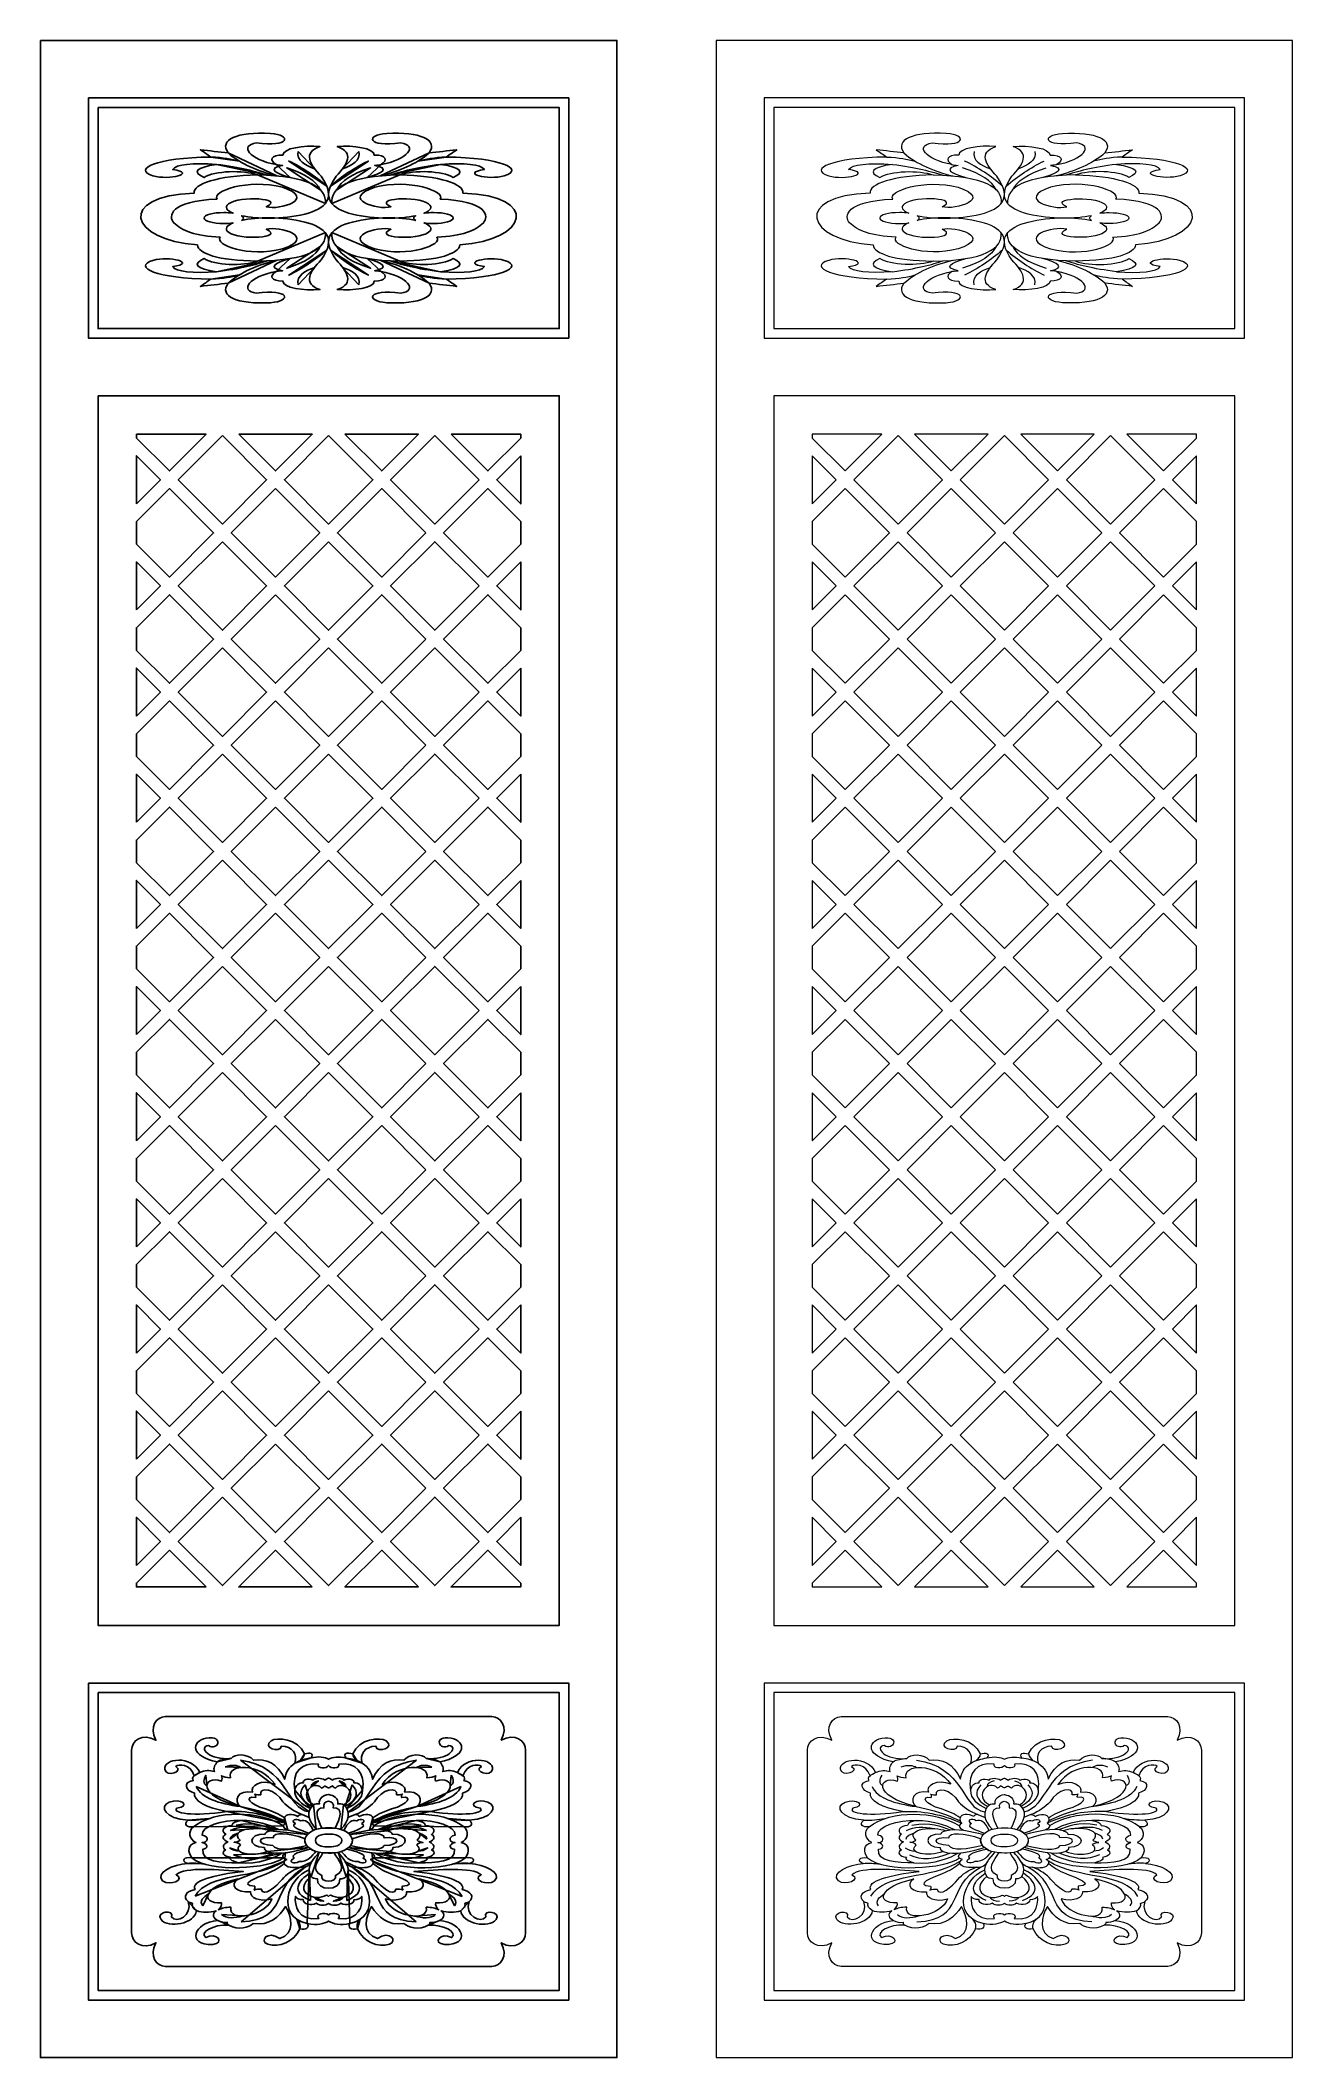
# Model space of a CAD drawing. Header units: centimetres. Extents: x -8.8 to 9.2, y -14.4 to 14.5.
import ezdxf

# ---------------------------------------------------------------- set-up
doc = ezdxf.new("R2010")
doc.units = ezdxf.units.CM
doc.header["$MEASUREMENT"] = 0
doc.layers.add('layer 1', color=7, linetype='Continuous')

msp = doc.modelspace()

# ---------------------------------------------------------------- linework, layer by layer
at = {"layer": 'layer 1', "color": 242}
for points, knots in [([(-8.76794, 14.52888), (-8.76794, 14.52888), (-0.49995, 14.52888), (-0.49995, 14.52888), (-0.49995, 14.52888), (-0.49995, 14.52888), (-0.49995, -14.40909), (-0.49995, -14.40909), (-0.49995, -14.40909), (-0.49995, -14.40909), (-8.76794, -14.40909), (-8.76794, -14.40909), (-8.76794, -14.40909), (-8.76794, -14.40909), (-8.76794, 14.52888), (-8.76794, 14.52888)], [0, 0, 0, 0, 0.2, 0.2, 0.2, 0.2, 0.4, 0.4, 0.4, 0.4, 0.6, 0.6, 0.6, 0.6, 1, 1, 1, 1]), ([(-8.07893, 13.70206), (-8.07893, 13.70206), (-1.18896, 13.70206), (-1.18896, 13.70206), (-1.18896, 13.70206), (-1.18896, 13.70206), (-1.18896, 10.2571), (-1.18896, 10.2571), (-1.18896, 10.2571), (-1.18896, 10.2571), (-8.07893, 10.2571), (-8.07893, 10.2571), (-8.07893, 10.2571), (-8.07893, 10.2571), (-8.07893, 13.70206), (-8.07893, 13.70206)], [0, 0, 0, 0, 0.2, 0.2, 0.2, 0.2, 0.4, 0.4, 0.4, 0.4, 0.6, 0.6, 0.6, 0.6, 1, 1, 1, 1]), ([(-7.94112, 13.56428), (-7.94112, 13.56428), (-1.32677, 13.56428), (-1.32677, 13.56428), (-1.32677, 13.56428), (-1.32677, 13.56428), (-1.32677, 10.39488), (-1.32677, 10.39488), (-1.32677, 10.39488), (-1.32677, 10.39488), (-7.94112, 10.39488), (-7.94112, 10.39488), (-7.94112, 10.39488), (-7.94112, 10.39488), (-7.94112, 13.56428), (-7.94112, 13.56428)], [0, 0, 0, 0, 0.2, 0.2, 0.2, 0.2, 0.4, 0.4, 0.4, 0.4, 0.6, 0.6, 0.6, 0.6, 1, 1, 1, 1]), ([(-5.88267, 11.94617), (-5.66183, 11.99451), (-5.30606, 12.00282), (-4.97441, 11.92258), (-4.97441, 11.92258), (-4.68442, 11.84311), (-4.50808, 11.70652), (-4.7423, 11.38068), (-4.7423, 11.38068), (-4.90231, 11.2099), (-5.01019, 11.04044), (-4.75733, 10.95379), (-4.75733, 10.95379), (-4.98305, 10.93224), (-5.29487, 10.97825), (-5.2888, 11.07642), (-5.2888, 11.07642), (-5.46525, 11.0766), (-5.48666, 11.14843), (-5.38609, 11.21324), (-5.38609, 11.21324), (-5.77156, 11.14146), (-5.92136, 10.93648), (-5.67056, 10.90148), (-5.67056, 10.90148), (-5.18814, 10.9695), (-5.15638, 10.78675), (-5.46843, 10.76549), (-5.46843, 10.76549), (-5.94547, 10.73838), (-6.21237, 10.85803), (-6.07476, 11.04583), (-6.07476, 11.04583), (-6.20703, 11.03053), (-6.33927, 11.01517), (-6.47149, 10.99982), (-6.47149, 10.99982), (-6.42162, 11.03473), (-6.37171, 11.0696), (-6.32181, 11.10443), (-6.32181, 11.10443), (-7.10656, 11.10889), (-7.45215, 11.27966), (-7.15389, 11.37267), (-7.15389, 11.37267), (-6.92172, 11.44195), (-6.51343, 11.33602), (-6.8682, 11.28442), (-6.8682, 11.28442), (-6.82466, 11.20778), (-6.5812, 11.18759), (-6.23947, 11.20908), (-6.23947, 11.20908), (-6.54447, 11.25444), (-6.58981, 11.32549), (-6.41908, 11.3974), (-6.41908, 11.3974), (-6.27436, 11.30203), (-5.85585, 11.2856), (-5.65555, 11.36183), (-5.65555, 11.36183), (-6.22203, 11.36915), (-6.50482, 11.4722), (-6.51642, 11.59412), (-6.51642, 11.59412), (-7.4917, 11.66159), (-7.68301, 12.29729), (-6.56135, 12.33901), (-6.56135, 12.33901), (-6.58039, 12.46254), (-6.22203, 12.59001), (-5.65555, 12.59735), (-5.65555, 12.59735), (-5.85585, 12.67354), (-6.27436, 12.65714), (-6.41908, 12.56176), (-6.41908, 12.56176), (-6.58981, 12.63366), (-6.54447, 12.70473), (-6.23947, 12.7501), (-6.23947, 12.7501), (-6.5812, 12.77158), (-6.82466, 12.75142), (-6.8682, 12.67475), (-6.8682, 12.67475), (-6.51343, 12.62314), (-6.92172, 12.51721), (-7.15389, 12.58651), (-7.15389, 12.58651), (-7.45215, 12.67949), (-7.10656, 12.85027), (-6.32181, 12.8547), (-6.32181, 12.8547), (-6.37171, 12.8896), (-6.42162, 12.92446), (-6.47149, 12.95931), (-6.47149, 12.95931), (-6.33927, 12.94402), (-6.20703, 12.92862), (-6.07476, 12.91332), (-6.07476, 12.91332), (-6.21237, 13.10116), (-5.94547, 13.22078), (-5.46843, 13.19369), (-5.46843, 13.19369), (-5.15638, 13.17242), (-5.18814, 12.98966), (-5.67056, 13.0577), (-5.67056, 13.0577), (-5.92136, 13.0227), (-5.77156, 12.81767), (-5.38609, 12.74589), (-5.38609, 12.74589), (-5.48666, 12.81071), (-5.46525, 12.88258), (-5.2888, 12.8827), (-5.2888, 12.8827), (-5.29487, 12.98091), (-4.98305, 13.02688), (-4.75733, 13.00539), (-4.75733, 13.00539), (-5.01019, 12.91876), (-4.90231, 12.74922), (-4.7423, 12.57854), (-4.7423, 12.57854), (-4.50808, 12.25265), (-4.68442, 12.11607), (-4.97441, 12.03656), (-4.97441, 12.03656), (-5.30609, 11.9564), (-5.66183, 11.96469), (-5.88267, 12.01301), (-5.88267, 12.01301), (-5.86558, 12.00283), (-5.856, 11.99153), (-5.856, 11.97961), (-5.856, 11.97961), (-5.856, 11.96764), (-5.86558, 11.95631), (-5.88267, 11.94617)], [0, 0, 0, 0, 0.02777778, 0.02777778, 0.02777778, 0.02777778, 0.05555556, 0.05555556, 0.05555556, 0.05555556, 0.08333333, 0.08333333, 0.08333333, 0.08333333, 0.11111111, 0.11111111, 0.11111111, 0.11111111, 0.13888889, 0.13888889, 0.13888889, 0.13888889, 0.16666667, 0.16666667, 0.16666667, 0.16666667, 0.19444444, 0.19444444, 0.19444444, 0.19444444, 0.22222222, 0.22222222, 0.22222222, 0.22222222, 0.25, 0.25, 0.25, 0.25, 0.27777778, 0.27777778, 0.27777778, 0.27777778, 0.30555556, 0.30555556, 0.30555556, 0.30555556, 0.33333333, 0.33333333, 0.33333333, 0.33333333, 0.36111111, 0.36111111, 0.36111111, 0.36111111, 0.38888889, 0.38888889, 0.38888889, 0.38888889, 0.41666667, 0.41666667, 0.41666667, 0.41666667, 0.44444444, 0.44444444, 0.44444444, 0.44444444, 0.47222222, 0.47222222, 0.47222222, 0.47222222, 0.5, 0.5, 0.5, 0.5, 0.52777778, 0.52777778, 0.52777778, 0.52777778, 0.55555556, 0.55555556, 0.55555556, 0.55555556, 0.58333333, 0.58333333, 0.58333333, 0.58333333, 0.61111111, 0.61111111, 0.61111111, 0.61111111, 0.63888889, 0.63888889, 0.63888889, 0.63888889, 0.66666667, 0.66666667, 0.66666667, 0.66666667, 0.69444444, 0.69444444, 0.69444444, 0.69444444, 0.72222222, 0.72222222, 0.72222222, 0.72222222, 0.75, 0.75, 0.75, 0.75, 0.77777778, 0.77777778, 0.77777778, 0.77777778, 0.80555556, 0.80555556, 0.80555556, 0.80555556, 0.83333333, 0.83333333, 0.83333333, 0.83333333, 0.86111111, 0.86111111, 0.86111111, 0.86111111, 0.88888889, 0.88888889, 0.88888889, 0.88888889, 0.91666667, 0.91666667, 0.91666667, 0.91666667, 0.94444444, 0.94444444, 0.94444444, 0.94444444, 1, 1, 1, 1]), ([(-3.38522, 11.94617), (-3.60606, 11.99451), (-3.9618, 12.00282), (-4.29348, 11.92258), (-4.29348, 11.92258), (-4.58347, 11.84311), (-4.7598, 11.70652), (-4.52558, 11.38068), (-4.52558, 11.38068), (-4.36558, 11.2099), (-4.2577, 11.04044), (-4.51056, 10.95379), (-4.51056, 10.95379), (-4.28482, 10.93224), (-3.97302, 10.97825), (-3.97907, 11.07642), (-3.97907, 11.07642), (-3.80264, 11.0766), (-3.78123, 11.14843), (-3.8818, 11.21324), (-3.8818, 11.21324), (-3.49633, 11.14146), (-3.34653, 10.93648), (-3.59733, 10.90148), (-3.59733, 10.90148), (-4.07975, 10.9695), (-4.11151, 10.78675), (-3.79946, 10.76549), (-3.79946, 10.76549), (-3.32242, 10.73838), (-3.05552, 10.85803), (-3.19313, 11.04583), (-3.19313, 11.04583), (-3.06086, 11.03053), (-2.92862, 11.01517), (-2.7964, 10.99982), (-2.7964, 10.99982), (-2.84627, 11.03473), (-2.89618, 11.0696), (-2.94608, 11.10443), (-2.94608, 11.10443), (-2.16133, 11.10889), (-1.81574, 11.27966), (-2.114, 11.37267), (-2.114, 11.37267), (-2.34617, 11.44195), (-2.75446, 11.33602), (-2.39969, 11.28442), (-2.39969, 11.28442), (-2.44323, 11.20778), (-2.68669, 11.18759), (-3.02842, 11.20908), (-3.02842, 11.20908), (-2.72345, 11.25444), (-2.67808, 11.32549), (-2.84881, 11.3974), (-2.84881, 11.3974), (-2.99352, 11.30203), (-3.41203, 11.2856), (-3.61233, 11.36183), (-3.61233, 11.36183), (-3.04586, 11.36915), (-2.76307, 11.4722), (-2.75147, 11.59412), (-2.75147, 11.59412), (-1.77619, 11.66159), (-1.58484, 12.29729), (-2.70654, 12.33901), (-2.70654, 12.33901), (-2.6875, 12.46254), (-3.04586, 12.59001), (-3.61233, 12.59735), (-3.61233, 12.59735), (-3.41203, 12.67354), (-2.99352, 12.65714), (-2.84881, 12.56176), (-2.84881, 12.56176), (-2.67808, 12.63366), (-2.72345, 12.70473), (-3.02842, 12.7501), (-3.02842, 12.7501), (-2.68669, 12.77158), (-2.44323, 12.75142), (-2.39969, 12.67475), (-2.39969, 12.67475), (-2.75446, 12.62314), (-2.34617, 12.51721), (-2.114, 12.58651), (-2.114, 12.58651), (-1.81574, 12.67949), (-2.16133, 12.85027), (-2.94608, 12.8547), (-2.94608, 12.8547), (-2.89618, 12.8896), (-2.84627, 12.92446), (-2.7964, 12.95931), (-2.7964, 12.95931), (-2.92862, 12.94402), (-3.06086, 12.92862), (-3.19313, 12.91332), (-3.19313, 12.91332), (-3.05552, 13.10116), (-3.32242, 13.22078), (-3.79946, 13.19369), (-3.79946, 13.19369), (-4.11151, 13.17242), (-4.07975, 12.98966), (-3.59733, 13.0577), (-3.59733, 13.0577), (-3.34653, 13.0227), (-3.49633, 12.81767), (-3.8818, 12.74589), (-3.8818, 12.74589), (-3.78123, 12.81071), (-3.80264, 12.88258), (-3.97907, 12.8827), (-3.97907, 12.8827), (-3.97302, 12.98091), (-4.28482, 13.02688), (-4.51056, 13.00539), (-4.51056, 13.00539), (-4.2577, 12.91876), (-4.36558, 12.74922), (-4.52558, 12.57854), (-4.52558, 12.57854), (-4.7598, 12.25265), (-4.58347, 12.11607), (-4.29348, 12.03656), (-4.29348, 12.03656), (-3.9618, 11.9564), (-3.60606, 11.96469), (-3.38522, 12.01301), (-3.38522, 12.01301), (-3.40231, 12.00283), (-3.41189, 11.99153), (-3.41189, 11.97961), (-3.41189, 11.97961), (-3.41189, 11.96764), (-3.40231, 11.95631), (-3.38522, 11.94617)], [0, 0, 0, 0, 0.02777778, 0.02777778, 0.02777778, 0.02777778, 0.05555556, 0.05555556, 0.05555556, 0.05555556, 0.08333333, 0.08333333, 0.08333333, 0.08333333, 0.11111111, 0.11111111, 0.11111111, 0.11111111, 0.13888889, 0.13888889, 0.13888889, 0.13888889, 0.16666667, 0.16666667, 0.16666667, 0.16666667, 0.19444444, 0.19444444, 0.19444444, 0.19444444, 0.22222222, 0.22222222, 0.22222222, 0.22222222, 0.25, 0.25, 0.25, 0.25, 0.27777778, 0.27777778, 0.27777778, 0.27777778, 0.30555556, 0.30555556, 0.30555556, 0.30555556, 0.33333333, 0.33333333, 0.33333333, 0.33333333, 0.36111111, 0.36111111, 0.36111111, 0.36111111, 0.38888889, 0.38888889, 0.38888889, 0.38888889, 0.41666667, 0.41666667, 0.41666667, 0.41666667, 0.44444444, 0.44444444, 0.44444444, 0.44444444, 0.47222222, 0.47222222, 0.47222222, 0.47222222, 0.5, 0.5, 0.5, 0.5, 0.52777778, 0.52777778, 0.52777778, 0.52777778, 0.55555556, 0.55555556, 0.55555556, 0.55555556, 0.58333333, 0.58333333, 0.58333333, 0.58333333, 0.61111111, 0.61111111, 0.61111111, 0.61111111, 0.63888889, 0.63888889, 0.63888889, 0.63888889, 0.66666667, 0.66666667, 0.66666667, 0.66666667, 0.69444444, 0.69444444, 0.69444444, 0.69444444, 0.72222222, 0.72222222, 0.72222222, 0.72222222, 0.75, 0.75, 0.75, 0.75, 0.77777778, 0.77777778, 0.77777778, 0.77777778, 0.80555556, 0.80555556, 0.80555556, 0.80555556, 0.83333333, 0.83333333, 0.83333333, 0.83333333, 0.86111111, 0.86111111, 0.86111111, 0.86111111, 0.88888889, 0.88888889, 0.88888889, 0.88888889, 0.91666667, 0.91666667, 0.91666667, 0.91666667, 0.94444444, 0.94444444, 0.94444444, 0.94444444, 1, 1, 1, 1]), ([(-6.32181, 12.8547), (-6.13608, 12.84648), (-6.03205, 12.82615), (-5.91274, 12.79481), (-5.91274, 12.79481), (-5.91274, 12.79481), (-6.32181, 12.8547), (-6.32181, 12.8547)], [0, 0, 0, 0, 0.33333333, 0.33333333, 0.33333333, 0.33333333, 1, 1, 1, 1]), ([(-6.23947, 12.7501), (-5.90959, 12.70838), (-5.65879, 12.64458), (-5.51686, 12.59333), (-5.51686, 12.59333), (-5.51686, 12.59333), (-6.23947, 12.7501), (-6.23947, 12.7501)], [0, 0, 0, 0, 0.33333333, 0.33333333, 0.33333333, 0.33333333, 1, 1, 1, 1]), ([(-6.07476, 12.91333), (-5.89143, 12.75154), (-5.64348, 12.65008), (-5.37573, 12.58413), (-5.37573, 12.58413), (-5.37573, 12.58413), (-6.07476, 12.91333), (-6.07476, 12.91333)], [0, 0, 0, 0, 0.33333333, 0.33333333, 0.33333333, 0.33333333, 1, 1, 1, 1]), ([(-5.38609, 12.74589), (-5.37175, 12.74096), (-5.34385, 12.73783), (-5.29482, 12.73529), (-5.29482, 12.73529), (-5.50979, 12.69215), (-5.41341, 12.62154), (-5.18607, 12.56063), (-5.18607, 12.56063), (-5.18607, 12.56063), (-5.38609, 12.74589), (-5.38609, 12.74589)], [0, 0, 0, 0, 0.25, 0.25, 0.25, 0.25, 0.5, 0.5, 0.5, 0.5, 1, 1, 1, 1]), ([(-4.66121, 12.43849), (-4.82573, 12.58157), (-5.00949, 12.70492), (-5.20456, 12.7976), (-5.20456, 12.7976), (-5.20456, 12.7976), (-4.66121, 12.43849), (-4.66121, 12.43849)], [0, 0, 0, 0, 0.33333333, 0.33333333, 0.33333333, 0.33333333, 1, 1, 1, 1]), ([(-5.06931, 12.93543), (-5.09769, 12.8056), (-4.96809, 12.73285), (-4.83533, 12.68772), (-4.83533, 12.68772), (-4.83533, 12.68772), (-5.06931, 12.93543), (-5.06931, 12.93543)], [0, 0, 0, 0, 0.33333333, 0.33333333, 0.33333333, 0.33333333, 1, 1, 1, 1]), ([(-4.60668, 12.43849), (-4.44216, 12.58157), (-4.2584, 12.70492), (-4.06333, 12.7976), (-4.06333, 12.7976), (-4.06333, 12.7976), (-4.60668, 12.43849), (-4.60668, 12.43849)], [0, 0, 0, 0, 0.33333333, 0.33333333, 0.33333333, 0.33333333, 1, 1, 1, 1]), ([(-4.19857, 12.93543), (-4.1702, 12.8056), (-4.29981, 12.73285), (-4.43256, 12.68772), (-4.43256, 12.68772), (-4.43256, 12.68772), (-4.19857, 12.93543), (-4.19857, 12.93543)], [0, 0, 0, 0, 0.33333333, 0.33333333, 0.33333333, 0.33333333, 1, 1, 1, 1]), ([(-3.8818, 12.74589), (-3.89614, 12.74096), (-3.92404, 12.73783), (-3.97307, 12.73529), (-3.97307, 12.73529), (-3.7581, 12.69215), (-3.85448, 12.62154), (-4.08179, 12.56063), (-4.08179, 12.56063), (-4.08179, 12.56063), (-3.8818, 12.74589), (-3.8818, 12.74589)], [0, 0, 0, 0, 0.25, 0.25, 0.25, 0.25, 0.5, 0.5, 0.5, 0.5, 1, 1, 1, 1]), ([(-3.19313, 12.91333), (-3.37646, 12.75154), (-3.62441, 12.65008), (-3.89216, 12.58413), (-3.89216, 12.58413), (-3.89216, 12.58413), (-3.19313, 12.91333), (-3.19313, 12.91333)], [0, 0, 0, 0, 0.33333333, 0.33333333, 0.33333333, 0.33333333, 1, 1, 1, 1]), ([(-3.02838, 12.7501), (-3.3583, 12.70838), (-3.6091, 12.64458), (-3.75103, 12.59333), (-3.75103, 12.59333), (-3.75103, 12.59333), (-3.02838, 12.7501), (-3.02838, 12.7501)], [0, 0, 0, 0, 0.33333333, 0.33333333, 0.33333333, 0.33333333, 1, 1, 1, 1]), ([(-2.94608, 12.8547), (-3.13181, 12.84648), (-3.23584, 12.82615), (-3.35514, 12.79481), (-3.35514, 12.79481), (-3.35514, 12.79481), (-2.94608, 12.8547), (-2.94608, 12.8547)], [0, 0, 0, 0, 0.33333333, 0.33333333, 0.33333333, 0.33333333, 1, 1, 1, 1]), ([(-6.23198, 12.25109), (-6.9177, 12.22504), (-6.93565, 12.00217), (-6.8533, 11.91213), (-6.8533, 11.91213), (-6.74227, 11.7959), (-6.54664, 11.7234), (-6.18704, 11.70497), (-6.18704, 11.70497), (-6.28079, 11.59994), (-5.78357, 11.4081), (-5.29627, 11.53759), (-5.29627, 11.53759), (-4.79153, 11.70541), (-5.33748, 11.87135), (-5.5283, 11.81799), (-5.5283, 11.81799), (-5.25489, 11.69427), (-5.90362, 11.65709), (-6.06886, 11.77513), (-6.06886, 11.77513), (-6.13039, 11.82392), (-6.09742, 11.87241), (-6.00408, 11.91024), (-6.00408, 11.91024), (-6.04395, 11.90417), (-6.08967, 11.90074), (-6.1381, 11.90074), (-6.1381, 11.90074), (-6.29342, 11.90074), (-6.42021, 11.93614), (-6.42021, 11.97961), (-6.42021, 11.97961), (-6.42021, 12.02303), (-6.29342, 12.05842), (-6.1381, 12.05842), (-6.1381, 12.05842), (-6.08967, 12.05842), (-6.04395, 12.05504), (-6.00408, 12.04895), (-6.00408, 12.04895), (-6.0974, 12.08678), (-6.13039, 12.13526), (-6.06886, 12.18403), (-6.06886, 12.18403), (-5.90362, 12.30209), (-5.25489, 12.2649), (-5.5283, 12.14121), (-5.5283, 12.14121), (-5.33748, 12.08781), (-4.79153, 12.25374), (-5.29627, 12.42158), (-5.29627, 12.42158), (-5.78357, 12.55109), (-6.32569, 12.35952), (-6.23198, 12.25109)], [0, 0, 0, 0, 0.06666667, 0.06666667, 0.06666667, 0.06666667, 0.13333333, 0.13333333, 0.13333333, 0.13333333, 0.2, 0.2, 0.2, 0.2, 0.26666667, 0.26666667, 0.26666667, 0.26666667, 0.33333333, 0.33333333, 0.33333333, 0.33333333, 0.4, 0.4, 0.4, 0.4, 0.46666667, 0.46666667, 0.46666667, 0.46666667, 0.53333333, 0.53333333, 0.53333333, 0.53333333, 0.6, 0.6, 0.6, 0.6, 0.66666667, 0.66666667, 0.66666667, 0.66666667, 0.73333333, 0.73333333, 0.73333333, 0.73333333, 0.8, 0.8, 0.8, 0.8, 0.86666667, 0.86666667, 0.86666667, 0.86666667, 1, 1, 1, 1]), ([(-5.65556, 12.59735), (-4.9253, 12.58748), (-4.65813, 12.41813), (-4.68007, 12.18764), (-4.68007, 12.18764), (-4.68007, 12.18764), (-5.65556, 12.59735), (-5.65556, 12.59735)], [0, 0, 0, 0, 0.33333333, 0.33333333, 0.33333333, 0.33333333, 1, 1, 1, 1]), ([(-4.753, 12.38638), (-4.81481, 12.51025), (-4.96387, 12.61718), (-5.23509, 12.69878), (-5.23509, 12.69878), (-5.23509, 12.69878), (-4.753, 12.38638), (-4.753, 12.38638)], [0, 0, 0, 0, 0.33333333, 0.33333333, 0.33333333, 0.33333333, 1, 1, 1, 1]), ([(-3.61233, 12.59735), (-4.34259, 12.58748), (-4.60976, 12.41813), (-4.58782, 12.18764), (-4.58782, 12.18764), (-4.58782, 12.18764), (-3.61233, 12.59735), (-3.61233, 12.59735)], [0, 0, 0, 0, 0.33333333, 0.33333333, 0.33333333, 0.33333333, 1, 1, 1, 1]), ([(-4.51489, 12.38638), (-4.45307, 12.51025), (-4.30401, 12.61718), (-4.0328, 12.69878), (-4.0328, 12.69878), (-4.0328, 12.69878), (-4.51489, 12.38638), (-4.51489, 12.38638)], [0, 0, 0, 0, 0.33333333, 0.33333333, 0.33333333, 0.33333333, 1, 1, 1, 1]), ([(-3.03591, 12.25109), (-2.35017, 12.22504), (-2.33224, 12.00217), (-2.41464, 11.91213), (-2.41464, 11.91213), (-2.52562, 11.7959), (-2.72125, 11.7234), (-3.08085, 11.70497), (-3.08085, 11.70497), (-2.9871, 11.59994), (-3.48432, 11.4081), (-3.97162, 11.53759), (-3.97162, 11.53759), (-4.47636, 11.70541), (-3.93041, 11.87135), (-3.73959, 11.81799), (-3.73959, 11.81799), (-4.013, 11.69427), (-3.36427, 11.65709), (-3.19903, 11.77513), (-3.19903, 11.77513), (-3.1375, 11.82392), (-3.17043, 11.87241), (-3.26381, 11.91024), (-3.26381, 11.91024), (-3.22394, 11.90417), (-3.17822, 11.90074), (-3.12979, 11.90074), (-3.12979, 11.90074), (-2.97447, 11.90074), (-2.84768, 11.93614), (-2.84768, 11.97961), (-2.84768, 11.97961), (-2.84768, 12.02303), (-2.97447, 12.05842), (-3.12979, 12.05842), (-3.12979, 12.05842), (-3.17822, 12.05842), (-3.22394, 12.05504), (-3.26381, 12.04895), (-3.26381, 12.04895), (-3.17049, 12.08678), (-3.1375, 12.13526), (-3.19903, 12.18403), (-3.19903, 12.18403), (-3.36427, 12.30209), (-4.013, 12.2649), (-3.73959, 12.14121), (-3.73959, 12.14121), (-3.93041, 12.08781), (-4.47636, 12.25374), (-3.97162, 12.42158), (-3.97162, 12.42158), (-3.48432, 12.55109), (-2.9422, 12.35952), (-3.03591, 12.25109)], [0, 0, 0, 0, 0.06666667, 0.06666667, 0.06666667, 0.06666667, 0.13333333, 0.13333333, 0.13333333, 0.13333333, 0.2, 0.2, 0.2, 0.2, 0.26666667, 0.26666667, 0.26666667, 0.26666667, 0.33333333, 0.33333333, 0.33333333, 0.33333333, 0.4, 0.4, 0.4, 0.4, 0.46666667, 0.46666667, 0.46666667, 0.46666667, 0.53333333, 0.53333333, 0.53333333, 0.53333333, 0.6, 0.6, 0.6, 0.6, 0.66666667, 0.66666667, 0.66666667, 0.66666667, 0.73333333, 0.73333333, 0.73333333, 0.73333333, 0.8, 0.8, 0.8, 0.8, 0.86666667, 0.86666667, 0.86666667, 0.86666667, 1, 1, 1, 1]), ([(-5.65556, 11.36183), (-4.9253, 11.37172), (-4.65813, 11.54101), (-4.68007, 11.7715), (-4.68007, 11.7715), (-4.68007, 11.7715), (-5.65556, 11.36183), (-5.65556, 11.36183)], [0, 0, 0, 0, 0.33333333, 0.33333333, 0.33333333, 0.33333333, 1, 1, 1, 1]), ([(-3.61233, 11.36183), (-4.34259, 11.37172), (-4.60976, 11.54101), (-4.58782, 11.7715), (-4.58782, 11.7715), (-4.58782, 11.7715), (-3.61233, 11.36183), (-3.61233, 11.36183)], [0, 0, 0, 0, 0.33333333, 0.33333333, 0.33333333, 0.33333333, 1, 1, 1, 1]), ([(-6.23947, 11.20908), (-5.90959, 11.25082), (-5.65879, 11.31459), (-5.51686, 11.36583), (-5.51686, 11.36583), (-5.51686, 11.36583), (-6.23947, 11.20908), (-6.23947, 11.20908)], [0, 0, 0, 0, 0.33333333, 0.33333333, 0.33333333, 0.33333333, 1, 1, 1, 1]), ([(-6.07476, 11.04583), (-5.89143, 11.2076), (-5.64348, 11.3091), (-5.37573, 11.37505), (-5.37573, 11.37505), (-5.37573, 11.37505), (-6.07476, 11.04583), (-6.07476, 11.04583)], [0, 0, 0, 0, 0.33333333, 0.33333333, 0.33333333, 0.33333333, 1, 1, 1, 1]), ([(-5.38609, 11.21324), (-5.37175, 11.21817), (-5.34385, 11.22137), (-5.29482, 11.22383), (-5.29482, 11.22383), (-5.50979, 11.26703), (-5.41341, 11.33764), (-5.18607, 11.39859), (-5.18607, 11.39859), (-5.18607, 11.39859), (-5.38609, 11.21324), (-5.38609, 11.21324)], [0, 0, 0, 0, 0.25, 0.25, 0.25, 0.25, 0.5, 0.5, 0.5, 0.5, 1, 1, 1, 1]), ([(-4.753, 11.57277), (-4.81481, 11.44888), (-4.96387, 11.342), (-5.23509, 11.26039), (-5.23509, 11.26039), (-5.23509, 11.26039), (-4.753, 11.57277), (-4.753, 11.57277)], [0, 0, 0, 0, 0.33333333, 0.33333333, 0.33333333, 0.33333333, 1, 1, 1, 1]), ([(-4.66121, 11.52063), (-4.82573, 11.37761), (-5.00949, 11.25421), (-5.20456, 11.16155), (-5.20456, 11.16155), (-5.20456, 11.16155), (-4.66121, 11.52063), (-4.66121, 11.52063)], [0, 0, 0, 0, 0.33333333, 0.33333333, 0.33333333, 0.33333333, 1, 1, 1, 1]), ([(-4.60668, 11.52063), (-4.44216, 11.37761), (-4.2584, 11.25421), (-4.06333, 11.16155), (-4.06333, 11.16155), (-4.06333, 11.16155), (-4.60668, 11.52063), (-4.60668, 11.52063)], [0, 0, 0, 0, 0.33333333, 0.33333333, 0.33333333, 0.33333333, 1, 1, 1, 1]), ([(-4.51489, 11.57277), (-4.45307, 11.44888), (-4.30401, 11.342), (-4.0328, 11.26039), (-4.0328, 11.26039), (-4.0328, 11.26039), (-4.51489, 11.57277), (-4.51489, 11.57277)], [0, 0, 0, 0, 0.33333333, 0.33333333, 0.33333333, 0.33333333, 1, 1, 1, 1]), ([(-3.8818, 11.21324), (-3.89614, 11.21817), (-3.92404, 11.22137), (-3.97307, 11.22383), (-3.97307, 11.22383), (-3.7581, 11.26703), (-3.85448, 11.33764), (-4.08179, 11.39859), (-4.08179, 11.39859), (-4.08179, 11.39859), (-3.8818, 11.21324), (-3.8818, 11.21324)], [0, 0, 0, 0, 0.25, 0.25, 0.25, 0.25, 0.5, 0.5, 0.5, 0.5, 1, 1, 1, 1]), ([(-3.19313, 11.04583), (-3.37646, 11.2076), (-3.62441, 11.3091), (-3.89216, 11.37505), (-3.89216, 11.37505), (-3.89216, 11.37505), (-3.19313, 11.04583), (-3.19313, 11.04583)], [0, 0, 0, 0, 0.33333333, 0.33333333, 0.33333333, 0.33333333, 1, 1, 1, 1]), ([(-3.02838, 11.20908), (-3.3583, 11.25082), (-3.6091, 11.31459), (-3.75103, 11.36583), (-3.75103, 11.36583), (-3.75103, 11.36583), (-3.02838, 11.20908), (-3.02838, 11.20908)], [0, 0, 0, 0, 0.33333333, 0.33333333, 0.33333333, 0.33333333, 1, 1, 1, 1]), ([(-6.32181, 11.10443), (-6.13608, 11.11268), (-6.03205, 11.13299), (-5.91274, 11.16431), (-5.91274, 11.16431), (-5.91274, 11.16431), (-6.32181, 11.10443), (-6.32181, 11.10443)], [0, 0, 0, 0, 0.33333333, 0.33333333, 0.33333333, 0.33333333, 1, 1, 1, 1]), ([(-5.06931, 11.02374), (-5.09769, 11.15359), (-4.96809, 11.22633), (-4.83533, 11.27141), (-4.83533, 11.27141), (-4.83533, 11.27141), (-5.06931, 11.02374), (-5.06931, 11.02374)], [0, 0, 0, 0, 0.33333333, 0.33333333, 0.33333333, 0.33333333, 1, 1, 1, 1]), ([(-4.19857, 11.02374), (-4.1702, 11.15359), (-4.29981, 11.22633), (-4.43256, 11.27141), (-4.43256, 11.27141), (-4.43256, 11.27141), (-4.19857, 11.02374), (-4.19857, 11.02374)], [0, 0, 0, 0, 0.33333333, 0.33333333, 0.33333333, 0.33333333, 1, 1, 1, 1]), ([(-2.94608, 11.10446), (-3.13181, 11.11268), (-3.23584, 11.13299), (-3.35514, 11.16431), (-3.35514, 11.16431), (-3.35514, 11.16431), (-2.94608, 11.10446), (-2.94608, 11.10446)], [0, 0, 0, 0, 0.33333333, 0.33333333, 0.33333333, 0.33333333, 1, 1, 1, 1]), ([(-7.94112, 9.4303), (-7.94112, 9.4303), (-1.32677, 9.4303), (-1.32677, 9.4303), (-1.32677, 9.4303), (-1.32677, 9.4303), (-1.32677, -8.2081), (-1.32677, -8.2081), (-1.32677, -8.2081), (-1.32677, -8.2081), (-7.94112, -8.2081), (-7.94112, -8.2081), (-7.94112, -8.2081), (-7.94112, -8.2081), (-7.94112, 9.4303), (-7.94112, 9.4303)], [0, 0, 0, 0, 0.2, 0.2, 0.2, 0.2, 0.4, 0.4, 0.4, 0.4, 0.6, 0.6, 0.6, 0.6, 1, 1, 1, 1]), ([(-7.94112, 9.4303), (-7.94112, 9.4303), (-1.32677, 9.4303), (-1.32677, 9.4303), (-1.32677, 9.4303), (-1.32677, 9.4303), (-1.32677, -8.2081), (-1.32677, -8.2081), (-1.32677, -8.2081), (-1.32677, -8.2081), (-7.94112, -8.2081), (-7.94112, -8.2081), (-7.94112, -8.2081), (-7.94112, -8.2081), (-7.94112, 9.4303), (-7.94112, 9.4303)], [0, 0, 0, 0, 0.2, 0.2, 0.2, 0.2, 0.4, 0.4, 0.4, 0.4, 0.6, 0.6, 0.6, 0.6, 1, 1, 1, 1]), ([(-7.38995, 8.87912), (-7.38995, 8.87912), (-6.39091, 8.87912), (-6.39091, 8.87912), (-6.39091, 8.87912), (-6.39091, 8.87912), (-6.91813, 8.35191), (-6.91813, 8.35191), (-6.91813, 8.35191), (-6.91813, 8.35191), (-7.38995, 8.82368), (-7.38995, 8.82368), (-7.38995, 8.82368), (-7.38995, 8.82368), (-7.38995, 8.87912), (-7.38995, 8.87912)], [0, 0, 0, 0, 0.2, 0.2, 0.2, 0.2, 0.4, 0.4, 0.4, 0.4, 0.6, 0.6, 0.6, 0.6, 1, 1, 1, 1]), ([(-6.15672, 8.85947), (-6.15672, 8.85947), (-5.52223, 8.225), (-5.52223, 8.225), (-5.52223, 8.225), (-5.52223, 8.225), (-6.15672, 7.59048), (-6.15672, 7.59048), (-6.15672, 7.59048), (-6.15672, 7.59048), (-6.79122, 8.225), (-6.79122, 8.225), (-6.79122, 8.225), (-6.79122, 8.225), (-6.15672, 8.85947), (-6.15672, 8.85947)], [0, 0, 0, 0, 0.2, 0.2, 0.2, 0.2, 0.4, 0.4, 0.4, 0.4, 0.6, 0.6, 0.6, 0.6, 1, 1, 1, 1]), ([(-5.92252, 8.87912), (-5.92252, 8.87912), (-4.86814, 8.87912), (-4.86814, 8.87912), (-4.86814, 8.87912), (-4.86814, 8.87912), (-5.39533, 8.35191), (-5.39533, 8.35191), (-5.39533, 8.35191), (-5.39533, 8.35191), (-5.92252, 8.87912), (-5.92252, 8.87912)], [0, 0, 0, 0, 0.25, 0.25, 0.25, 0.25, 0.5, 0.5, 0.5, 0.5, 1, 1, 1, 1]), ([(-4.63395, 8.85947), (-4.63395, 8.85947), (-3.99946, 8.225), (-3.99946, 8.225), (-3.99946, 8.225), (-3.99946, 8.225), (-4.63395, 7.59048), (-4.63395, 7.59048), (-4.63395, 7.59048), (-4.63395, 7.59048), (-5.26843, 8.225), (-5.26843, 8.225), (-5.26843, 8.225), (-5.26843, 8.225), (-4.63395, 8.85947), (-4.63395, 8.85947)], [0, 0, 0, 0, 0.2, 0.2, 0.2, 0.2, 0.4, 0.4, 0.4, 0.4, 0.6, 0.6, 0.6, 0.6, 1, 1, 1, 1]), ([(-4.39975, 8.87912), (-4.39975, 8.87912), (-3.34537, 8.87912), (-3.34537, 8.87912), (-3.34537, 8.87912), (-3.34537, 8.87912), (-3.87256, 8.35191), (-3.87256, 8.35191), (-3.87256, 8.35191), (-3.87256, 8.35191), (-4.39975, 8.87912), (-4.39975, 8.87912)], [0, 0, 0, 0, 0.25, 0.25, 0.25, 0.25, 0.5, 0.5, 0.5, 0.5, 1, 1, 1, 1]), ([(-2.47667, 8.225), (-2.47667, 8.225), (-3.11117, 7.59048), (-3.11117, 7.59048), (-3.11117, 7.59048), (-3.11117, 7.59048), (-3.74566, 8.225), (-3.74566, 8.225), (-3.74566, 8.225), (-3.74566, 8.225), (-3.11117, 8.85947), (-3.11117, 8.85947), (-3.11117, 8.85947), (-3.11117, 8.85947), (-2.47667, 8.225), (-2.47667, 8.225)], [0, 0, 0, 0, 0.2, 0.2, 0.2, 0.2, 0.4, 0.4, 0.4, 0.4, 0.6, 0.6, 0.6, 0.6, 1, 1, 1, 1]), ([(-2.87698, 8.87912), (-2.87698, 8.87912), (-1.87794, 8.87912), (-1.87794, 8.87912), (-1.87794, 8.87912), (-1.87794, 8.87912), (-1.87794, 8.82368), (-1.87794, 8.82368), (-1.87794, 8.82368), (-1.87794, 8.82368), (-2.34976, 8.35191), (-2.34976, 8.35191), (-2.34976, 8.35191), (-2.34976, 8.35191), (-2.87698, 8.87912), (-2.87698, 8.87912)], [0, 0, 0, 0, 0.2, 0.2, 0.2, 0.2, 0.4, 0.4, 0.4, 0.4, 0.6, 0.6, 0.6, 0.6, 1, 1, 1, 1]), ([(-7.38995, 7.88009), (-7.38995, 7.88009), (-7.38995, 8.56991), (-7.38995, 8.56991), (-7.38995, 8.56991), (-7.38995, 8.56991), (-7.04501, 8.225), (-7.04501, 8.225), (-7.04501, 8.225), (-7.04501, 8.225), (-7.38995, 7.88009), (-7.38995, 7.88009)], [0, 0, 0, 0, 0.25, 0.25, 0.25, 0.25, 0.5, 0.5, 0.5, 0.5, 1, 1, 1, 1]), ([(-1.87794, 8.56991), (-1.87794, 8.56991), (-1.87794, 7.88009), (-1.87794, 7.88009), (-1.87794, 7.88009), (-1.87794, 7.88009), (-2.22288, 8.225), (-2.22288, 8.225), (-2.22288, 8.225), (-2.22288, 8.225), (-1.87794, 8.56991), (-1.87794, 8.56991)], [0, 0, 0, 0, 0.25, 0.25, 0.25, 0.25, 0.5, 0.5, 0.5, 0.5, 1, 1, 1, 1]), ([(-7.38995, 7.30095), (-7.38995, 7.30095), (-7.38995, 7.62626), (-7.38995, 7.62626), (-7.38995, 7.62626), (-7.38995, 7.62626), (-6.91813, 8.09812), (-6.91813, 8.09812), (-6.91813, 8.09812), (-6.91813, 8.09812), (-6.28361, 7.46363), (-6.28361, 7.46363), (-6.28361, 7.46363), (-6.28361, 7.46363), (-6.91813, 6.82914), (-6.91813, 6.82914), (-6.91813, 6.82914), (-6.91813, 6.82914), (-7.38995, 7.30095), (-7.38995, 7.30095)], [0, 0, 0, 0, 0.16666667, 0.16666667, 0.16666667, 0.16666667, 0.33333333, 0.33333333, 0.33333333, 0.33333333, 0.5, 0.5, 0.5, 0.5, 0.66666667, 0.66666667, 0.66666667, 0.66666667, 1, 1, 1, 1]), ([(-5.39533, 8.09812), (-5.39533, 8.09812), (-4.76082, 7.46363), (-4.76082, 7.46363), (-4.76082, 7.46363), (-4.76082, 7.46363), (-5.39533, 6.82914), (-5.39533, 6.82914), (-5.39533, 6.82914), (-5.39533, 6.82914), (-6.02985, 7.46363), (-6.02985, 7.46363), (-6.02985, 7.46363), (-6.02985, 7.46363), (-5.39533, 8.09812), (-5.39533, 8.09812)], [0, 0, 0, 0, 0.2, 0.2, 0.2, 0.2, 0.4, 0.4, 0.4, 0.4, 0.6, 0.6, 0.6, 0.6, 1, 1, 1, 1]), ([(-3.23804, 7.46363), (-3.23804, 7.46363), (-3.87256, 6.82914), (-3.87256, 6.82914), (-3.87256, 6.82914), (-3.87256, 6.82914), (-4.50707, 7.46363), (-4.50707, 7.46363), (-4.50707, 7.46363), (-4.50707, 7.46363), (-3.87256, 8.09812), (-3.87256, 8.09812), (-3.87256, 8.09812), (-3.87256, 8.09812), (-3.23804, 7.46363), (-3.23804, 7.46363)], [0, 0, 0, 0, 0.2, 0.2, 0.2, 0.2, 0.4, 0.4, 0.4, 0.4, 0.6, 0.6, 0.6, 0.6, 1, 1, 1, 1]), ([(-1.87794, 7.62626), (-1.87794, 7.62626), (-1.87794, 7.30095), (-1.87794, 7.30095), (-1.87794, 7.30095), (-1.87794, 7.30095), (-2.34976, 6.82914), (-2.34976, 6.82914), (-2.34976, 6.82914), (-2.34976, 6.82914), (-2.98428, 7.46363), (-2.98428, 7.46363), (-2.98428, 7.46363), (-2.98428, 7.46363), (-2.34976, 8.09812), (-2.34976, 8.09812), (-2.34976, 8.09812), (-2.34976, 8.09812), (-1.87794, 7.62626), (-1.87794, 7.62626)], [0, 0, 0, 0, 0.16666667, 0.16666667, 0.16666667, 0.16666667, 0.33333333, 0.33333333, 0.33333333, 0.33333333, 0.5, 0.5, 0.5, 0.5, 0.66666667, 0.66666667, 0.66666667, 0.66666667, 1, 1, 1, 1]), ([(-6.15672, 7.3367), (-6.15672, 7.3367), (-5.52223, 6.70223), (-5.52223, 6.70223), (-5.52223, 6.70223), (-5.52223, 6.70223), (-6.15672, 6.06772), (-6.15672, 6.06772), (-6.15672, 6.06772), (-6.15672, 6.06772), (-6.79122, 6.70223), (-6.79122, 6.70223), (-6.79122, 6.70223), (-6.79122, 6.70223), (-6.15672, 7.3367), (-6.15672, 7.3367)], [0, 0, 0, 0, 0.2, 0.2, 0.2, 0.2, 0.4, 0.4, 0.4, 0.4, 0.6, 0.6, 0.6, 0.6, 1, 1, 1, 1]), ([(-4.63395, 7.3367), (-4.63395, 7.3367), (-3.99946, 6.70223), (-3.99946, 6.70223), (-3.99946, 6.70223), (-3.99946, 6.70223), (-4.63395, 6.06772), (-4.63395, 6.06772), (-4.63395, 6.06772), (-4.63395, 6.06772), (-5.26843, 6.70223), (-5.26843, 6.70223), (-5.26843, 6.70223), (-5.26843, 6.70223), (-4.63395, 7.3367), (-4.63395, 7.3367)], [0, 0, 0, 0, 0.2, 0.2, 0.2, 0.2, 0.4, 0.4, 0.4, 0.4, 0.6, 0.6, 0.6, 0.6, 1, 1, 1, 1]), ([(-2.47667, 6.70223), (-2.47667, 6.70223), (-3.11117, 6.06772), (-3.11117, 6.06772), (-3.11117, 6.06772), (-3.11117, 6.06772), (-3.74566, 6.70223), (-3.74566, 6.70223), (-3.74566, 6.70223), (-3.74566, 6.70223), (-3.11117, 7.3367), (-3.11117, 7.3367), (-3.11117, 7.3367), (-3.11117, 7.3367), (-2.47667, 6.70223), (-2.47667, 6.70223)], [0, 0, 0, 0, 0.2, 0.2, 0.2, 0.2, 0.4, 0.4, 0.4, 0.4, 0.6, 0.6, 0.6, 0.6, 1, 1, 1, 1]), ([(-7.38995, 6.3573), (-7.38995, 6.3573), (-7.38995, 7.04717), (-7.38995, 7.04717), (-7.38995, 7.04717), (-7.38995, 7.04717), (-7.04501, 6.70223), (-7.04501, 6.70223), (-7.04501, 6.70223), (-7.04501, 6.70223), (-7.38995, 6.3573), (-7.38995, 6.3573)], [0, 0, 0, 0, 0.25, 0.25, 0.25, 0.25, 0.5, 0.5, 0.5, 0.5, 1, 1, 1, 1]), ([(-1.87794, 7.04717), (-1.87794, 7.04717), (-1.87794, 6.3573), (-1.87794, 6.3573), (-1.87794, 6.3573), (-1.87794, 6.3573), (-2.22288, 6.70223), (-2.22288, 6.70223), (-2.22288, 6.70223), (-2.22288, 6.70223), (-1.87794, 7.04717), (-1.87794, 7.04717)], [0, 0, 0, 0, 0.25, 0.25, 0.25, 0.25, 0.5, 0.5, 0.5, 0.5, 1, 1, 1, 1]), ([(-7.38995, 5.77815), (-7.38995, 5.77815), (-7.38995, 6.10349), (-7.38995, 6.10349), (-7.38995, 6.10349), (-7.38995, 6.10349), (-6.91813, 6.57531), (-6.91813, 6.57531), (-6.91813, 6.57531), (-6.91813, 6.57531), (-6.28361, 5.94082), (-6.28361, 5.94082), (-6.28361, 5.94082), (-6.28361, 5.94082), (-6.91813, 5.30635), (-6.91813, 5.30635), (-6.91813, 5.30635), (-6.91813, 5.30635), (-7.38995, 5.77815), (-7.38995, 5.77815)], [0, 0, 0, 0, 0.16666667, 0.16666667, 0.16666667, 0.16666667, 0.33333333, 0.33333333, 0.33333333, 0.33333333, 0.5, 0.5, 0.5, 0.5, 0.66666667, 0.66666667, 0.66666667, 0.66666667, 1, 1, 1, 1]), ([(-5.39533, 6.57531), (-5.39533, 6.57531), (-4.76082, 5.94082), (-4.76082, 5.94082), (-4.76082, 5.94082), (-4.76082, 5.94082), (-5.39533, 5.30635), (-5.39533, 5.30635), (-5.39533, 5.30635), (-5.39533, 5.30635), (-6.02985, 5.94082), (-6.02985, 5.94082), (-6.02985, 5.94082), (-6.02985, 5.94082), (-5.39533, 6.57531), (-5.39533, 6.57531)], [0, 0, 0, 0, 0.2, 0.2, 0.2, 0.2, 0.4, 0.4, 0.4, 0.4, 0.6, 0.6, 0.6, 0.6, 1, 1, 1, 1]), ([(-3.23804, 5.94082), (-3.23804, 5.94082), (-3.87256, 5.30635), (-3.87256, 5.30635), (-3.87256, 5.30635), (-3.87256, 5.30635), (-4.50707, 5.94082), (-4.50707, 5.94082), (-4.50707, 5.94082), (-4.50707, 5.94082), (-3.87256, 6.57531), (-3.87256, 6.57531), (-3.87256, 6.57531), (-3.87256, 6.57531), (-3.23804, 5.94082), (-3.23804, 5.94082)], [0, 0, 0, 0, 0.2, 0.2, 0.2, 0.2, 0.4, 0.4, 0.4, 0.4, 0.6, 0.6, 0.6, 0.6, 1, 1, 1, 1]), ([(-1.87794, 6.10349), (-1.87794, 6.10349), (-1.87794, 5.77815), (-1.87794, 5.77815), (-1.87794, 5.77815), (-1.87794, 5.77815), (-2.34976, 5.30635), (-2.34976, 5.30635), (-2.34976, 5.30635), (-2.34976, 5.30635), (-2.98428, 5.94082), (-2.98428, 5.94082), (-2.98428, 5.94082), (-2.98428, 5.94082), (-2.34976, 6.57531), (-2.34976, 6.57531), (-2.34976, 6.57531), (-2.34976, 6.57531), (-1.87794, 6.10349), (-1.87794, 6.10349)], [0, 0, 0, 0, 0.16666667, 0.16666667, 0.16666667, 0.16666667, 0.33333333, 0.33333333, 0.33333333, 0.33333333, 0.5, 0.5, 0.5, 0.5, 0.66666667, 0.66666667, 0.66666667, 0.66666667, 1, 1, 1, 1]), ([(-6.15672, 5.8139), (-6.15672, 5.8139), (-5.52223, 5.17946), (-5.52223, 5.17946), (-5.52223, 5.17946), (-5.52223, 5.17946), (-6.15672, 4.54493), (-6.15672, 4.54493), (-6.15672, 4.54493), (-6.15672, 4.54493), (-6.79122, 5.17946), (-6.79122, 5.17946), (-6.79122, 5.17946), (-6.79122, 5.17946), (-6.15672, 5.8139), (-6.15672, 5.8139)], [0, 0, 0, 0, 0.2, 0.2, 0.2, 0.2, 0.4, 0.4, 0.4, 0.4, 0.6, 0.6, 0.6, 0.6, 1, 1, 1, 1]), ([(-4.63395, 5.8139), (-4.63395, 5.8139), (-3.99946, 5.17946), (-3.99946, 5.17946), (-3.99946, 5.17946), (-3.99946, 5.17946), (-4.63395, 4.54493), (-4.63395, 4.54493), (-4.63395, 4.54493), (-4.63395, 4.54493), (-5.26843, 5.17946), (-5.26843, 5.17946), (-5.26843, 5.17946), (-5.26843, 5.17946), (-4.63395, 5.8139), (-4.63395, 5.8139)], [0, 0, 0, 0, 0.2, 0.2, 0.2, 0.2, 0.4, 0.4, 0.4, 0.4, 0.6, 0.6, 0.6, 0.6, 1, 1, 1, 1]), ([(-2.47667, 5.17946), (-2.47667, 5.17946), (-3.11117, 4.54493), (-3.11117, 4.54493), (-3.11117, 4.54493), (-3.11117, 4.54493), (-3.74566, 5.17946), (-3.74566, 5.17946), (-3.74566, 5.17946), (-3.74566, 5.17946), (-3.11117, 5.8139), (-3.11117, 5.8139), (-3.11117, 5.8139), (-3.11117, 5.8139), (-2.47667, 5.17946), (-2.47667, 5.17946)], [0, 0, 0, 0, 0.2, 0.2, 0.2, 0.2, 0.4, 0.4, 0.4, 0.4, 0.6, 0.6, 0.6, 0.6, 1, 1, 1, 1]), ([(-7.38995, 4.83448), (-7.38995, 4.83448), (-7.38995, 5.52436), (-7.38995, 5.52436), (-7.38995, 5.52436), (-7.38995, 5.52436), (-7.04501, 5.17946), (-7.04501, 5.17946), (-7.04501, 5.17946), (-7.04501, 5.17946), (-7.38995, 4.83448), (-7.38995, 4.83448)], [0, 0, 0, 0, 0.25, 0.25, 0.25, 0.25, 0.5, 0.5, 0.5, 0.5, 1, 1, 1, 1]), ([(-1.87794, 5.52436), (-1.87794, 5.52436), (-1.87794, 4.83448), (-1.87794, 4.83448), (-1.87794, 4.83448), (-1.87794, 4.83448), (-2.22288, 5.17946), (-2.22288, 5.17946), (-2.22288, 5.17946), (-2.22288, 5.17946), (-1.87794, 5.52436), (-1.87794, 5.52436)], [0, 0, 0, 0, 0.25, 0.25, 0.25, 0.25, 0.5, 0.5, 0.5, 0.5, 1, 1, 1, 1]), ([(-7.38995, 4.25538), (-7.38995, 4.25538), (-7.38995, 4.58072), (-7.38995, 4.58072), (-7.38995, 4.58072), (-7.38995, 4.58072), (-6.91813, 5.05256), (-6.91813, 5.05256), (-6.91813, 5.05256), (-6.91813, 5.05256), (-6.28361, 4.41804), (-6.28361, 4.41804), (-6.28361, 4.41804), (-6.28361, 4.41804), (-6.91813, 3.78359), (-6.91813, 3.78359), (-6.91813, 3.78359), (-6.91813, 3.78359), (-7.38995, 4.25538), (-7.38995, 4.25538)], [0, 0, 0, 0, 0.16666667, 0.16666667, 0.16666667, 0.16666667, 0.33333333, 0.33333333, 0.33333333, 0.33333333, 0.5, 0.5, 0.5, 0.5, 0.66666667, 0.66666667, 0.66666667, 0.66666667, 1, 1, 1, 1]), ([(-5.39533, 5.05256), (-5.39533, 5.05256), (-4.76082, 4.41804), (-4.76082, 4.41804), (-4.76082, 4.41804), (-4.76082, 4.41804), (-5.39533, 3.78359), (-5.39533, 3.78359), (-5.39533, 3.78359), (-5.39533, 3.78359), (-6.02985, 4.41804), (-6.02985, 4.41804), (-6.02985, 4.41804), (-6.02985, 4.41804), (-5.39533, 5.05256), (-5.39533, 5.05256)], [0, 0, 0, 0, 0.2, 0.2, 0.2, 0.2, 0.4, 0.4, 0.4, 0.4, 0.6, 0.6, 0.6, 0.6, 1, 1, 1, 1]), ([(-3.23804, 4.41804), (-3.23804, 4.41804), (-3.87256, 3.78359), (-3.87256, 3.78359), (-3.87256, 3.78359), (-3.87256, 3.78359), (-4.50707, 4.41804), (-4.50707, 4.41804), (-4.50707, 4.41804), (-4.50707, 4.41804), (-3.87256, 5.05256), (-3.87256, 5.05256), (-3.87256, 5.05256), (-3.87256, 5.05256), (-3.23804, 4.41804), (-3.23804, 4.41804)], [0, 0, 0, 0, 0.2, 0.2, 0.2, 0.2, 0.4, 0.4, 0.4, 0.4, 0.6, 0.6, 0.6, 0.6, 1, 1, 1, 1]), ([(-1.87794, 4.58072), (-1.87794, 4.58072), (-1.87794, 4.25538), (-1.87794, 4.25538), (-1.87794, 4.25538), (-1.87794, 4.25538), (-2.34976, 3.78359), (-2.34976, 3.78359), (-2.34976, 3.78359), (-2.34976, 3.78359), (-2.98428, 4.41804), (-2.98428, 4.41804), (-2.98428, 4.41804), (-2.98428, 4.41804), (-2.34976, 5.05256), (-2.34976, 5.05256), (-2.34976, 5.05256), (-2.34976, 5.05256), (-1.87794, 4.58072), (-1.87794, 4.58072)], [0, 0, 0, 0, 0.16666667, 0.16666667, 0.16666667, 0.16666667, 0.33333333, 0.33333333, 0.33333333, 0.33333333, 0.5, 0.5, 0.5, 0.5, 0.66666667, 0.66666667, 0.66666667, 0.66666667, 1, 1, 1, 1]), ([(-6.15672, 4.29116), (-6.15672, 4.29116), (-5.52223, 3.65667), (-5.52223, 3.65667), (-5.52223, 3.65667), (-5.52223, 3.65667), (-6.15672, 3.02213), (-6.15672, 3.02213), (-6.15672, 3.02213), (-6.15672, 3.02213), (-6.79122, 3.65667), (-6.79122, 3.65667), (-6.79122, 3.65667), (-6.79122, 3.65667), (-6.15672, 4.29116), (-6.15672, 4.29116)], [0, 0, 0, 0, 0.2, 0.2, 0.2, 0.2, 0.4, 0.4, 0.4, 0.4, 0.6, 0.6, 0.6, 0.6, 1, 1, 1, 1]), ([(-4.63395, 4.29116), (-4.63395, 4.29116), (-3.99946, 3.65667), (-3.99946, 3.65667), (-3.99946, 3.65667), (-3.99946, 3.65667), (-4.63395, 3.02213), (-4.63395, 3.02213), (-4.63395, 3.02213), (-4.63395, 3.02213), (-5.26843, 3.65667), (-5.26843, 3.65667), (-5.26843, 3.65667), (-5.26843, 3.65667), (-4.63395, 4.29116), (-4.63395, 4.29116)], [0, 0, 0, 0, 0.2, 0.2, 0.2, 0.2, 0.4, 0.4, 0.4, 0.4, 0.6, 0.6, 0.6, 0.6, 1, 1, 1, 1]), ([(-2.47667, 3.65667), (-2.47667, 3.65667), (-3.11117, 3.02213), (-3.11117, 3.02213), (-3.11117, 3.02213), (-3.11117, 3.02213), (-3.74566, 3.65667), (-3.74566, 3.65667), (-3.74566, 3.65667), (-3.74566, 3.65667), (-3.11117, 4.29116), (-3.11117, 4.29116), (-3.11117, 4.29116), (-3.11117, 4.29116), (-2.47667, 3.65667), (-2.47667, 3.65667)], [0, 0, 0, 0, 0.2, 0.2, 0.2, 0.2, 0.4, 0.4, 0.4, 0.4, 0.6, 0.6, 0.6, 0.6, 1, 1, 1, 1]), ([(-7.38995, 3.31174), (-7.38995, 3.31174), (-7.38995, 4.0016), (-7.38995, 4.0016), (-7.38995, 4.0016), (-7.38995, 4.0016), (-7.04501, 3.65667), (-7.04501, 3.65667), (-7.04501, 3.65667), (-7.04501, 3.65667), (-7.38995, 3.31174), (-7.38995, 3.31174)], [0, 0, 0, 0, 0.25, 0.25, 0.25, 0.25, 0.5, 0.5, 0.5, 0.5, 1, 1, 1, 1]), ([(-1.87794, 4.0016), (-1.87794, 4.0016), (-1.87794, 3.31174), (-1.87794, 3.31174), (-1.87794, 3.31174), (-1.87794, 3.31174), (-2.22288, 3.65667), (-2.22288, 3.65667), (-2.22288, 3.65667), (-2.22288, 3.65667), (-1.87794, 4.0016), (-1.87794, 4.0016)], [0, 0, 0, 0, 0.25, 0.25, 0.25, 0.25, 0.5, 0.5, 0.5, 0.5, 1, 1, 1, 1]), ([(-7.38995, 2.73261), (-7.38995, 2.73261), (-7.38995, 3.05795), (-7.38995, 3.05795), (-7.38995, 3.05795), (-7.38995, 3.05795), (-6.91813, 3.52975), (-6.91813, 3.52975), (-6.91813, 3.52975), (-6.91813, 3.52975), (-6.28361, 2.89528), (-6.28361, 2.89528), (-6.28361, 2.89528), (-6.28361, 2.89528), (-6.91813, 2.26078), (-6.91813, 2.26078), (-6.91813, 2.26078), (-6.91813, 2.26078), (-7.38995, 2.73261), (-7.38995, 2.73261)], [0, 0, 0, 0, 0.16666667, 0.16666667, 0.16666667, 0.16666667, 0.33333333, 0.33333333, 0.33333333, 0.33333333, 0.5, 0.5, 0.5, 0.5, 0.66666667, 0.66666667, 0.66666667, 0.66666667, 1, 1, 1, 1]), ([(-5.39533, 3.52975), (-5.39533, 3.52975), (-4.76082, 2.89528), (-4.76082, 2.89528), (-4.76082, 2.89528), (-4.76082, 2.89528), (-5.39533, 2.26078), (-5.39533, 2.26078), (-5.39533, 2.26078), (-5.39533, 2.26078), (-6.02985, 2.89528), (-6.02985, 2.89528), (-6.02985, 2.89528), (-6.02985, 2.89528), (-5.39533, 3.52975), (-5.39533, 3.52975)], [0, 0, 0, 0, 0.2, 0.2, 0.2, 0.2, 0.4, 0.4, 0.4, 0.4, 0.6, 0.6, 0.6, 0.6, 1, 1, 1, 1]), ([(-3.23804, 2.89528), (-3.23804, 2.89528), (-3.87256, 2.26078), (-3.87256, 2.26078), (-3.87256, 2.26078), (-3.87256, 2.26078), (-4.50707, 2.89528), (-4.50707, 2.89528), (-4.50707, 2.89528), (-4.50707, 2.89528), (-3.87256, 3.52975), (-3.87256, 3.52975), (-3.87256, 3.52975), (-3.87256, 3.52975), (-3.23804, 2.89528), (-3.23804, 2.89528)], [0, 0, 0, 0, 0.2, 0.2, 0.2, 0.2, 0.4, 0.4, 0.4, 0.4, 0.6, 0.6, 0.6, 0.6, 1, 1, 1, 1]), ([(-1.87794, 3.05795), (-1.87794, 3.05795), (-1.87794, 2.73261), (-1.87794, 2.73261), (-1.87794, 2.73261), (-1.87794, 2.73261), (-2.34976, 2.26078), (-2.34976, 2.26078), (-2.34976, 2.26078), (-2.34976, 2.26078), (-2.98428, 2.89528), (-2.98428, 2.89528), (-2.98428, 2.89528), (-2.98428, 2.89528), (-2.34976, 3.52975), (-2.34976, 3.52975), (-2.34976, 3.52975), (-2.34976, 3.52975), (-1.87794, 3.05795), (-1.87794, 3.05795)], [0, 0, 0, 0, 0.16666667, 0.16666667, 0.16666667, 0.16666667, 0.33333333, 0.33333333, 0.33333333, 0.33333333, 0.5, 0.5, 0.5, 0.5, 0.66666667, 0.66666667, 0.66666667, 0.66666667, 1, 1, 1, 1]), ([(-6.15672, 2.76835), (-6.15672, 2.76835), (-5.52223, 2.13388), (-5.52223, 2.13388), (-5.52223, 2.13388), (-5.52223, 2.13388), (-6.15672, 1.49936), (-6.15672, 1.49936), (-6.15672, 1.49936), (-6.15672, 1.49936), (-6.79122, 2.13388), (-6.79122, 2.13388), (-6.79122, 2.13388), (-6.79122, 2.13388), (-6.15672, 2.76835), (-6.15672, 2.76835)], [0, 0, 0, 0, 0.2, 0.2, 0.2, 0.2, 0.4, 0.4, 0.4, 0.4, 0.6, 0.6, 0.6, 0.6, 1, 1, 1, 1]), ([(-4.63395, 2.76835), (-4.63395, 2.76835), (-3.99946, 2.13388), (-3.99946, 2.13388), (-3.99946, 2.13388), (-3.99946, 2.13388), (-4.63395, 1.49936), (-4.63395, 1.49936), (-4.63395, 1.49936), (-4.63395, 1.49936), (-5.26843, 2.13388), (-5.26843, 2.13388), (-5.26843, 2.13388), (-5.26843, 2.13388), (-4.63395, 2.76835), (-4.63395, 2.76835)], [0, 0, 0, 0, 0.2, 0.2, 0.2, 0.2, 0.4, 0.4, 0.4, 0.4, 0.6, 0.6, 0.6, 0.6, 1, 1, 1, 1]), ([(-2.47667, 2.13388), (-2.47667, 2.13388), (-3.11117, 1.49936), (-3.11117, 1.49936), (-3.11117, 1.49936), (-3.11117, 1.49936), (-3.74566, 2.13388), (-3.74566, 2.13388), (-3.74566, 2.13388), (-3.74566, 2.13388), (-3.11117, 2.76835), (-3.11117, 2.76835), (-3.11117, 2.76835), (-3.11117, 2.76835), (-2.47667, 2.13388), (-2.47667, 2.13388)], [0, 0, 0, 0, 0.2, 0.2, 0.2, 0.2, 0.4, 0.4, 0.4, 0.4, 0.6, 0.6, 0.6, 0.6, 1, 1, 1, 1]), ([(-7.38995, 1.78894), (-7.38995, 1.78894), (-7.38995, 2.47877), (-7.38995, 2.47877), (-7.38995, 2.47877), (-7.38995, 2.47877), (-7.04501, 2.13388), (-7.04501, 2.13388), (-7.04501, 2.13388), (-7.04501, 2.13388), (-7.38995, 1.78894), (-7.38995, 1.78894)], [0, 0, 0, 0, 0.25, 0.25, 0.25, 0.25, 0.5, 0.5, 0.5, 0.5, 1, 1, 1, 1]), ([(-1.87794, 2.47877), (-1.87794, 2.47877), (-1.87794, 1.78894), (-1.87794, 1.78894), (-1.87794, 1.78894), (-1.87794, 1.78894), (-2.22288, 2.13388), (-2.22288, 2.13388), (-2.22288, 2.13388), (-2.22288, 2.13388), (-1.87794, 2.47877), (-1.87794, 2.47877)], [0, 0, 0, 0, 0.25, 0.25, 0.25, 0.25, 0.5, 0.5, 0.5, 0.5, 1, 1, 1, 1]), ([(-7.38995, 1.20983), (-7.38995, 1.20983), (-7.38995, 1.53518), (-7.38995, 1.53518), (-7.38995, 1.53518), (-7.38995, 1.53518), (-6.91813, 2.00699), (-6.91813, 2.00699), (-6.91813, 2.00699), (-6.91813, 2.00699), (-6.28361, 1.37248), (-6.28361, 1.37248), (-6.28361, 1.37248), (-6.28361, 1.37248), (-6.91813, 0.738), (-6.91813, 0.738), (-6.91813, 0.738), (-6.91813, 0.738), (-7.38995, 1.20983), (-7.38995, 1.20983)], [0, 0, 0, 0, 0.16666667, 0.16666667, 0.16666667, 0.16666667, 0.33333333, 0.33333333, 0.33333333, 0.33333333, 0.5, 0.5, 0.5, 0.5, 0.66666667, 0.66666667, 0.66666667, 0.66666667, 1, 1, 1, 1]), ([(-5.39533, 2.00699), (-5.39533, 2.00699), (-4.76082, 1.37248), (-4.76082, 1.37248), (-4.76082, 1.37248), (-4.76082, 1.37248), (-5.39533, 0.738), (-5.39533, 0.738), (-5.39533, 0.738), (-5.39533, 0.738), (-6.02985, 1.37248), (-6.02985, 1.37248), (-6.02985, 1.37248), (-6.02985, 1.37248), (-5.39533, 2.00699), (-5.39533, 2.00699)], [0, 0, 0, 0, 0.2, 0.2, 0.2, 0.2, 0.4, 0.4, 0.4, 0.4, 0.6, 0.6, 0.6, 0.6, 1, 1, 1, 1]), ([(-3.23804, 1.37248), (-3.23804, 1.37248), (-3.87256, 0.738), (-3.87256, 0.738), (-3.87256, 0.738), (-3.87256, 0.738), (-4.50707, 1.37248), (-4.50707, 1.37248), (-4.50707, 1.37248), (-4.50707, 1.37248), (-3.87256, 2.00699), (-3.87256, 2.00699), (-3.87256, 2.00699), (-3.87256, 2.00699), (-3.23804, 1.37248), (-3.23804, 1.37248)], [0, 0, 0, 0, 0.2, 0.2, 0.2, 0.2, 0.4, 0.4, 0.4, 0.4, 0.6, 0.6, 0.6, 0.6, 1, 1, 1, 1]), ([(-1.87794, 1.53518), (-1.87794, 1.53518), (-1.87794, 1.20983), (-1.87794, 1.20983), (-1.87794, 1.20983), (-1.87794, 1.20983), (-2.34976, 0.738), (-2.34976, 0.738), (-2.34976, 0.738), (-2.34976, 0.738), (-2.98428, 1.37248), (-2.98428, 1.37248), (-2.98428, 1.37248), (-2.98428, 1.37248), (-2.34976, 2.00699), (-2.34976, 2.00699), (-2.34976, 2.00699), (-2.34976, 2.00699), (-1.87794, 1.53518), (-1.87794, 1.53518)], [0, 0, 0, 0, 0.16666667, 0.16666667, 0.16666667, 0.16666667, 0.33333333, 0.33333333, 0.33333333, 0.33333333, 0.5, 0.5, 0.5, 0.5, 0.66666667, 0.66666667, 0.66666667, 0.66666667, 1, 1, 1, 1]), ([(-6.15672, 1.2456), (-6.15672, 1.2456), (-5.52223, 0.61113), (-5.52223, 0.61113), (-5.52223, 0.61113), (-5.52223, 0.61113), (-6.15672, -0.02341), (-6.15672, -0.02341), (-6.15672, -0.02341), (-6.15672, -0.02341), (-6.79122, 0.61113), (-6.79122, 0.61113), (-6.79122, 0.61113), (-6.79122, 0.61113), (-6.15672, 1.2456), (-6.15672, 1.2456)], [0, 0, 0, 0, 0.2, 0.2, 0.2, 0.2, 0.4, 0.4, 0.4, 0.4, 0.6, 0.6, 0.6, 0.6, 1, 1, 1, 1]), ([(-4.63395, 1.2456), (-4.63395, 1.2456), (-3.99946, 0.61113), (-3.99946, 0.61113), (-3.99946, 0.61113), (-3.99946, 0.61113), (-4.63395, -0.02341), (-4.63395, -0.02341), (-4.63395, -0.02341), (-4.63395, -0.02341), (-5.26843, 0.61113), (-5.26843, 0.61113), (-5.26843, 0.61113), (-5.26843, 0.61113), (-4.63395, 1.2456), (-4.63395, 1.2456)], [0, 0, 0, 0, 0.2, 0.2, 0.2, 0.2, 0.4, 0.4, 0.4, 0.4, 0.6, 0.6, 0.6, 0.6, 1, 1, 1, 1]), ([(-2.47667, 0.61113), (-2.47667, 0.61113), (-3.11117, -0.02341), (-3.11117, -0.02341), (-3.11117, -0.02341), (-3.11117, -0.02341), (-3.74566, 0.61113), (-3.74566, 0.61113), (-3.74566, 0.61113), (-3.74566, 0.61113), (-3.11117, 1.2456), (-3.11117, 1.2456), (-3.11117, 1.2456), (-3.11117, 1.2456), (-2.47667, 0.61113), (-2.47667, 0.61113)], [0, 0, 0, 0, 0.2, 0.2, 0.2, 0.2, 0.4, 0.4, 0.4, 0.4, 0.6, 0.6, 0.6, 0.6, 1, 1, 1, 1]), ([(-7.38995, 0.26616), (-7.38995, 0.26616), (-7.38995, 0.95599), (-7.38995, 0.95599), (-7.38995, 0.95599), (-7.38995, 0.95599), (-7.04501, 0.61113), (-7.04501, 0.61113), (-7.04501, 0.61113), (-7.04501, 0.61113), (-7.38995, 0.26616), (-7.38995, 0.26616)], [0, 0, 0, 0, 0.25, 0.25, 0.25, 0.25, 0.5, 0.5, 0.5, 0.5, 1, 1, 1, 1]), ([(-1.87794, 0.95599), (-1.87794, 0.95599), (-1.87794, 0.26616), (-1.87794, 0.26616), (-1.87794, 0.26616), (-1.87794, 0.26616), (-2.22288, 0.61113), (-2.22288, 0.61113), (-2.22288, 0.61113), (-2.22288, 0.61113), (-1.87794, 0.95599), (-1.87794, 0.95599)], [0, 0, 0, 0, 0.25, 0.25, 0.25, 0.25, 0.5, 0.5, 0.5, 0.5, 1, 1, 1, 1]), ([(-7.38995, -0.31296), (-7.38995, -0.31296), (-7.38995, 0.01237), (-7.38995, 0.01237), (-7.38995, 0.01237), (-7.38995, 0.01237), (-6.91813, 0.48421), (-6.91813, 0.48421), (-6.91813, 0.48421), (-6.91813, 0.48421), (-6.28361, -0.15031), (-6.28361, -0.15031), (-6.28361, -0.15031), (-6.28361, -0.15031), (-6.91813, -0.78478), (-6.91813, -0.78478), (-6.91813, -0.78478), (-6.91813, -0.78478), (-7.38995, -0.31296), (-7.38995, -0.31296)], [0, 0, 0, 0, 0.16666667, 0.16666667, 0.16666667, 0.16666667, 0.33333333, 0.33333333, 0.33333333, 0.33333333, 0.5, 0.5, 0.5, 0.5, 0.66666667, 0.66666667, 0.66666667, 0.66666667, 1, 1, 1, 1]), ([(-5.39533, 0.48421), (-5.39533, 0.48421), (-4.76082, -0.15031), (-4.76082, -0.15031), (-4.76082, -0.15031), (-4.76082, -0.15031), (-5.39533, -0.78478), (-5.39533, -0.78478), (-5.39533, -0.78478), (-5.39533, -0.78478), (-6.02985, -0.15031), (-6.02985, -0.15031), (-6.02985, -0.15031), (-6.02985, -0.15031), (-5.39533, 0.48421), (-5.39533, 0.48421)], [0, 0, 0, 0, 0.2, 0.2, 0.2, 0.2, 0.4, 0.4, 0.4, 0.4, 0.6, 0.6, 0.6, 0.6, 1, 1, 1, 1]), ([(-3.23804, -0.15031), (-3.23804, -0.15031), (-3.87256, -0.78478), (-3.87256, -0.78478), (-3.87256, -0.78478), (-3.87256, -0.78478), (-4.50707, -0.15031), (-4.50707, -0.15031), (-4.50707, -0.15031), (-4.50707, -0.15031), (-3.87256, 0.48421), (-3.87256, 0.48421), (-3.87256, 0.48421), (-3.87256, 0.48421), (-3.23804, -0.15031), (-3.23804, -0.15031)], [0, 0, 0, 0, 0.2, 0.2, 0.2, 0.2, 0.4, 0.4, 0.4, 0.4, 0.6, 0.6, 0.6, 0.6, 1, 1, 1, 1]), ([(-1.87794, 0.01237), (-1.87794, 0.01237), (-1.87794, -0.31296), (-1.87794, -0.31296), (-1.87794, -0.31296), (-1.87794, -0.31296), (-2.34976, -0.78478), (-2.34976, -0.78478), (-2.34976, -0.78478), (-2.34976, -0.78478), (-2.98428, -0.15031), (-2.98428, -0.15031), (-2.98428, -0.15031), (-2.98428, -0.15031), (-2.34976, 0.48421), (-2.34976, 0.48421), (-2.34976, 0.48421), (-2.34976, 0.48421), (-1.87794, 0.01237), (-1.87794, 0.01237)], [0, 0, 0, 0, 0.16666667, 0.16666667, 0.16666667, 0.16666667, 0.33333333, 0.33333333, 0.33333333, 0.33333333, 0.5, 0.5, 0.5, 0.5, 0.66666667, 0.66666667, 0.66666667, 0.66666667, 1, 1, 1, 1]), ([(-6.15672, -0.27719), (-6.15672, -0.27719), (-5.52223, -0.91167), (-5.52223, -0.91167), (-5.52223, -0.91167), (-5.52223, -0.91167), (-6.15672, -1.5462), (-6.15672, -1.5462), (-6.15672, -1.5462), (-6.15672, -1.5462), (-6.79122, -0.91167), (-6.79122, -0.91167), (-6.79122, -0.91167), (-6.79122, -0.91167), (-6.15672, -0.27719), (-6.15672, -0.27719)], [0, 0, 0, 0, 0.2, 0.2, 0.2, 0.2, 0.4, 0.4, 0.4, 0.4, 0.6, 0.6, 0.6, 0.6, 1, 1, 1, 1]), ([(-4.63395, -0.27719), (-4.63395, -0.27719), (-3.99946, -0.91167), (-3.99946, -0.91167), (-3.99946, -0.91167), (-3.99946, -0.91167), (-4.63395, -1.5462), (-4.63395, -1.5462), (-4.63395, -1.5462), (-4.63395, -1.5462), (-5.26843, -0.91167), (-5.26843, -0.91167), (-5.26843, -0.91167), (-5.26843, -0.91167), (-4.63395, -0.27719), (-4.63395, -0.27719)], [0, 0, 0, 0, 0.2, 0.2, 0.2, 0.2, 0.4, 0.4, 0.4, 0.4, 0.6, 0.6, 0.6, 0.6, 1, 1, 1, 1]), ([(-2.47667, -0.91167), (-2.47667, -0.91167), (-3.11117, -1.5462), (-3.11117, -1.5462), (-3.11117, -1.5462), (-3.11117, -1.5462), (-3.74566, -0.91167), (-3.74566, -0.91167), (-3.74566, -0.91167), (-3.74566, -0.91167), (-3.11117, -0.27719), (-3.11117, -0.27719), (-3.11117, -0.27719), (-3.11117, -0.27719), (-2.47667, -0.91167), (-2.47667, -0.91167)], [0, 0, 0, 0, 0.2, 0.2, 0.2, 0.2, 0.4, 0.4, 0.4, 0.4, 0.6, 0.6, 0.6, 0.6, 1, 1, 1, 1]), ([(-7.38995, -1.25663), (-7.38995, -1.25663), (-7.38995, -0.56677), (-7.38995, -0.56677), (-7.38995, -0.56677), (-7.38995, -0.56677), (-7.04501, -0.91167), (-7.04501, -0.91167), (-7.04501, -0.91167), (-7.04501, -0.91167), (-7.38995, -1.25663), (-7.38995, -1.25663)], [0, 0, 0, 0, 0.25, 0.25, 0.25, 0.25, 0.5, 0.5, 0.5, 0.5, 1, 1, 1, 1]), ([(-1.87794, -0.56677), (-1.87794, -0.56677), (-1.87794, -1.25663), (-1.87794, -1.25663), (-1.87794, -1.25663), (-1.87794, -1.25663), (-2.22288, -0.91167), (-2.22288, -0.91167), (-2.22288, -0.91167), (-2.22288, -0.91167), (-1.87794, -0.56677), (-1.87794, -0.56677)], [0, 0, 0, 0, 0.25, 0.25, 0.25, 0.25, 0.5, 0.5, 0.5, 0.5, 1, 1, 1, 1]), ([(-7.38995, -1.83575), (-7.38995, -1.83575), (-7.38995, -1.51036), (-7.38995, -1.51036), (-7.38995, -1.51036), (-7.38995, -1.51036), (-6.91813, -1.03857), (-6.91813, -1.03857), (-6.91813, -1.03857), (-6.91813, -1.03857), (-6.28361, -1.6731), (-6.28361, -1.6731), (-6.28361, -1.6731), (-6.28361, -1.6731), (-6.91813, -2.30761), (-6.91813, -2.30761), (-6.91813, -2.30761), (-6.91813, -2.30761), (-7.38995, -1.83575), (-7.38995, -1.83575)], [0, 0, 0, 0, 0.16666667, 0.16666667, 0.16666667, 0.16666667, 0.33333333, 0.33333333, 0.33333333, 0.33333333, 0.5, 0.5, 0.5, 0.5, 0.66666667, 0.66666667, 0.66666667, 0.66666667, 1, 1, 1, 1]), ([(-5.39533, -1.03857), (-5.39533, -1.03857), (-4.76082, -1.6731), (-4.76082, -1.6731), (-4.76082, -1.6731), (-4.76082, -1.6731), (-5.39533, -2.30761), (-5.39533, -2.30761), (-5.39533, -2.30761), (-5.39533, -2.30761), (-6.02985, -1.6731), (-6.02985, -1.6731), (-6.02985, -1.6731), (-6.02985, -1.6731), (-5.39533, -1.03857), (-5.39533, -1.03857)], [0, 0, 0, 0, 0.2, 0.2, 0.2, 0.2, 0.4, 0.4, 0.4, 0.4, 0.6, 0.6, 0.6, 0.6, 1, 1, 1, 1]), ([(-3.23804, -1.6731), (-3.23804, -1.6731), (-3.87256, -2.30761), (-3.87256, -2.30761), (-3.87256, -2.30761), (-3.87256, -2.30761), (-4.50707, -1.6731), (-4.50707, -1.6731), (-4.50707, -1.6731), (-4.50707, -1.6731), (-3.87256, -1.03857), (-3.87256, -1.03857), (-3.87256, -1.03857), (-3.87256, -1.03857), (-3.23804, -1.6731), (-3.23804, -1.6731)], [0, 0, 0, 0, 0.2, 0.2, 0.2, 0.2, 0.4, 0.4, 0.4, 0.4, 0.6, 0.6, 0.6, 0.6, 1, 1, 1, 1]), ([(-1.87794, -1.51036), (-1.87794, -1.51036), (-1.87794, -1.83575), (-1.87794, -1.83575), (-1.87794, -1.83575), (-1.87794, -1.83575), (-2.34976, -2.30761), (-2.34976, -2.30761), (-2.34976, -2.30761), (-2.34976, -2.30761), (-2.98428, -1.6731), (-2.98428, -1.6731), (-2.98428, -1.6731), (-2.98428, -1.6731), (-2.34976, -1.03857), (-2.34976, -1.03857), (-2.34976, -1.03857), (-2.34976, -1.03857), (-1.87794, -1.51036), (-1.87794, -1.51036)], [0, 0, 0, 0, 0.16666667, 0.16666667, 0.16666667, 0.16666667, 0.33333333, 0.33333333, 0.33333333, 0.33333333, 0.5, 0.5, 0.5, 0.5, 0.66666667, 0.66666667, 0.66666667, 0.66666667, 1, 1, 1, 1]), ([(-6.15672, -1.80001), (-6.15672, -1.80001), (-5.52223, -2.43444), (-5.52223, -2.43444), (-5.52223, -2.43444), (-5.52223, -2.43444), (-6.15672, -3.06895), (-6.15672, -3.06895), (-6.15672, -3.06895), (-6.15672, -3.06895), (-6.79122, -2.43444), (-6.79122, -2.43444), (-6.79122, -2.43444), (-6.79122, -2.43444), (-6.15672, -1.80001), (-6.15672, -1.80001)], [0, 0, 0, 0, 0.2, 0.2, 0.2, 0.2, 0.4, 0.4, 0.4, 0.4, 0.6, 0.6, 0.6, 0.6, 1, 1, 1, 1]), ([(-4.63395, -1.80001), (-4.63395, -1.80001), (-3.99946, -2.43444), (-3.99946, -2.43444), (-3.99946, -2.43444), (-3.99946, -2.43444), (-4.63395, -3.06895), (-4.63395, -3.06895), (-4.63395, -3.06895), (-4.63395, -3.06895), (-5.26843, -2.43444), (-5.26843, -2.43444), (-5.26843, -2.43444), (-5.26843, -2.43444), (-4.63395, -1.80001), (-4.63395, -1.80001)], [0, 0, 0, 0, 0.2, 0.2, 0.2, 0.2, 0.4, 0.4, 0.4, 0.4, 0.6, 0.6, 0.6, 0.6, 1, 1, 1, 1]), ([(-2.47667, -2.43444), (-2.47667, -2.43444), (-3.11117, -3.06895), (-3.11117, -3.06895), (-3.11117, -3.06895), (-3.11117, -3.06895), (-3.74566, -2.43444), (-3.74566, -2.43444), (-3.74566, -2.43444), (-3.74566, -2.43444), (-3.11117, -1.80001), (-3.11117, -1.80001), (-3.11117, -1.80001), (-3.11117, -1.80001), (-2.47667, -2.43444), (-2.47667, -2.43444)], [0, 0, 0, 0, 0.2, 0.2, 0.2, 0.2, 0.4, 0.4, 0.4, 0.4, 0.6, 0.6, 0.6, 0.6, 1, 1, 1, 1]), ([(-7.38995, -2.77938), (-7.38995, -2.77938), (-7.38995, -2.08956), (-7.38995, -2.08956), (-7.38995, -2.08956), (-7.38995, -2.08956), (-7.04501, -2.43444), (-7.04501, -2.43444), (-7.04501, -2.43444), (-7.04501, -2.43444), (-7.38995, -2.77938), (-7.38995, -2.77938)], [0, 0, 0, 0, 0.25, 0.25, 0.25, 0.25, 0.5, 0.5, 0.5, 0.5, 1, 1, 1, 1]), ([(-1.87794, -2.08956), (-1.87794, -2.08956), (-1.87794, -2.77938), (-1.87794, -2.77938), (-1.87794, -2.77938), (-1.87794, -2.77938), (-2.22288, -2.43444), (-2.22288, -2.43444), (-2.22288, -2.43444), (-2.22288, -2.43444), (-1.87794, -2.08956), (-1.87794, -2.08956)], [0, 0, 0, 0, 0.25, 0.25, 0.25, 0.25, 0.5, 0.5, 0.5, 0.5, 1, 1, 1, 1]), ([(-7.38995, -3.3585), (-7.38995, -3.3585), (-7.38995, -3.03319), (-7.38995, -3.03319), (-7.38995, -3.03319), (-7.38995, -3.03319), (-6.91813, -2.56134), (-6.91813, -2.56134), (-6.91813, -2.56134), (-6.91813, -2.56134), (-6.28361, -3.19586), (-6.28361, -3.19586), (-6.28361, -3.19586), (-6.28361, -3.19586), (-6.91813, -3.83036), (-6.91813, -3.83036), (-6.91813, -3.83036), (-6.91813, -3.83036), (-7.38995, -3.3585), (-7.38995, -3.3585)], [0, 0, 0, 0, 0.16666667, 0.16666667, 0.16666667, 0.16666667, 0.33333333, 0.33333333, 0.33333333, 0.33333333, 0.5, 0.5, 0.5, 0.5, 0.66666667, 0.66666667, 0.66666667, 0.66666667, 1, 1, 1, 1]), ([(-5.39533, -2.56134), (-5.39533, -2.56134), (-4.76082, -3.19586), (-4.76082, -3.19586), (-4.76082, -3.19586), (-4.76082, -3.19586), (-5.39533, -3.83036), (-5.39533, -3.83036), (-5.39533, -3.83036), (-5.39533, -3.83036), (-6.02985, -3.19586), (-6.02985, -3.19586), (-6.02985, -3.19586), (-6.02985, -3.19586), (-5.39533, -2.56134), (-5.39533, -2.56134)], [0, 0, 0, 0, 0.2, 0.2, 0.2, 0.2, 0.4, 0.4, 0.4, 0.4, 0.6, 0.6, 0.6, 0.6, 1, 1, 1, 1]), ([(-3.23804, -3.19586), (-3.23804, -3.19586), (-3.87256, -3.83036), (-3.87256, -3.83036), (-3.87256, -3.83036), (-3.87256, -3.83036), (-4.50707, -3.19586), (-4.50707, -3.19586), (-4.50707, -3.19586), (-4.50707, -3.19586), (-3.87256, -2.56134), (-3.87256, -2.56134), (-3.87256, -2.56134), (-3.87256, -2.56134), (-3.23804, -3.19586), (-3.23804, -3.19586)], [0, 0, 0, 0, 0.2, 0.2, 0.2, 0.2, 0.4, 0.4, 0.4, 0.4, 0.6, 0.6, 0.6, 0.6, 1, 1, 1, 1]), ([(-1.87794, -3.03319), (-1.87794, -3.03319), (-1.87794, -3.3585), (-1.87794, -3.3585), (-1.87794, -3.3585), (-1.87794, -3.3585), (-2.34976, -3.83036), (-2.34976, -3.83036), (-2.34976, -3.83036), (-2.34976, -3.83036), (-2.98428, -3.19586), (-2.98428, -3.19586), (-2.98428, -3.19586), (-2.98428, -3.19586), (-2.34976, -2.56134), (-2.34976, -2.56134), (-2.34976, -2.56134), (-2.34976, -2.56134), (-1.87794, -3.03319), (-1.87794, -3.03319)], [0, 0, 0, 0, 0.16666667, 0.16666667, 0.16666667, 0.16666667, 0.33333333, 0.33333333, 0.33333333, 0.33333333, 0.5, 0.5, 0.5, 0.5, 0.66666667, 0.66666667, 0.66666667, 0.66666667, 1, 1, 1, 1]), ([(-6.15672, -3.32273), (-6.15672, -3.32273), (-5.52223, -3.95724), (-5.52223, -3.95724), (-5.52223, -3.95724), (-5.52223, -3.95724), (-6.15672, -4.59174), (-6.15672, -4.59174), (-6.15672, -4.59174), (-6.15672, -4.59174), (-6.79122, -3.95724), (-6.79122, -3.95724), (-6.79122, -3.95724), (-6.79122, -3.95724), (-6.15672, -3.32273), (-6.15672, -3.32273)], [0, 0, 0, 0, 0.2, 0.2, 0.2, 0.2, 0.4, 0.4, 0.4, 0.4, 0.6, 0.6, 0.6, 0.6, 1, 1, 1, 1]), ([(-4.63395, -3.32273), (-4.63395, -3.32273), (-3.99946, -3.95724), (-3.99946, -3.95724), (-3.99946, -3.95724), (-3.99946, -3.95724), (-4.63395, -4.59174), (-4.63395, -4.59174), (-4.63395, -4.59174), (-4.63395, -4.59174), (-5.26843, -3.95724), (-5.26843, -3.95724), (-5.26843, -3.95724), (-5.26843, -3.95724), (-4.63395, -3.32273), (-4.63395, -3.32273)], [0, 0, 0, 0, 0.2, 0.2, 0.2, 0.2, 0.4, 0.4, 0.4, 0.4, 0.6, 0.6, 0.6, 0.6, 1, 1, 1, 1]), ([(-2.47667, -3.95724), (-2.47667, -3.95724), (-3.11117, -4.59174), (-3.11117, -4.59174), (-3.11117, -4.59174), (-3.11117, -4.59174), (-3.74566, -3.95724), (-3.74566, -3.95724), (-3.74566, -3.95724), (-3.74566, -3.95724), (-3.11117, -3.32273), (-3.11117, -3.32273), (-3.11117, -3.32273), (-3.11117, -3.32273), (-2.47667, -3.95724), (-2.47667, -3.95724)], [0, 0, 0, 0, 0.2, 0.2, 0.2, 0.2, 0.4, 0.4, 0.4, 0.4, 0.6, 0.6, 0.6, 0.6, 1, 1, 1, 1]), ([(-7.38995, -4.30218), (-7.38995, -4.30218), (-7.38995, -3.61231), (-7.38995, -3.61231), (-7.38995, -3.61231), (-7.38995, -3.61231), (-7.04501, -3.95724), (-7.04501, -3.95724), (-7.04501, -3.95724), (-7.04501, -3.95724), (-7.38995, -4.30218), (-7.38995, -4.30218)], [0, 0, 0, 0, 0.25, 0.25, 0.25, 0.25, 0.5, 0.5, 0.5, 0.5, 1, 1, 1, 1]), ([(-1.87794, -3.61231), (-1.87794, -3.61231), (-1.87794, -4.30218), (-1.87794, -4.30218), (-1.87794, -4.30218), (-1.87794, -4.30218), (-2.22288, -3.95724), (-2.22288, -3.95724), (-2.22288, -3.95724), (-2.22288, -3.95724), (-1.87794, -3.61231), (-1.87794, -3.61231)], [0, 0, 0, 0, 0.25, 0.25, 0.25, 0.25, 0.5, 0.5, 0.5, 0.5, 1, 1, 1, 1]), ([(-7.38995, -4.88128), (-7.38995, -4.88128), (-7.38995, -4.55599), (-7.38995, -4.55599), (-7.38995, -4.55599), (-7.38995, -4.55599), (-6.91813, -4.08413), (-6.91813, -4.08413), (-6.91813, -4.08413), (-6.91813, -4.08413), (-6.28361, -4.71863), (-6.28361, -4.71863), (-6.28361, -4.71863), (-6.28361, -4.71863), (-6.91813, -5.35316), (-6.91813, -5.35316), (-6.91813, -5.35316), (-6.91813, -5.35316), (-7.38995, -4.88128), (-7.38995, -4.88128)], [0, 0, 0, 0, 0.16666667, 0.16666667, 0.16666667, 0.16666667, 0.33333333, 0.33333333, 0.33333333, 0.33333333, 0.5, 0.5, 0.5, 0.5, 0.66666667, 0.66666667, 0.66666667, 0.66666667, 1, 1, 1, 1]), ([(-5.39533, -4.08413), (-5.39533, -4.08413), (-4.76082, -4.71863), (-4.76082, -4.71863), (-4.76082, -4.71863), (-4.76082, -4.71863), (-5.39533, -5.35316), (-5.39533, -5.35316), (-5.39533, -5.35316), (-5.39533, -5.35316), (-6.02985, -4.71863), (-6.02985, -4.71863), (-6.02985, -4.71863), (-6.02985, -4.71863), (-5.39533, -4.08413), (-5.39533, -4.08413)], [0, 0, 0, 0, 0.2, 0.2, 0.2, 0.2, 0.4, 0.4, 0.4, 0.4, 0.6, 0.6, 0.6, 0.6, 1, 1, 1, 1]), ([(-3.23804, -4.71863), (-3.23804, -4.71863), (-3.87256, -5.35316), (-3.87256, -5.35316), (-3.87256, -5.35316), (-3.87256, -5.35316), (-4.50707, -4.71863), (-4.50707, -4.71863), (-4.50707, -4.71863), (-4.50707, -4.71863), (-3.87256, -4.08413), (-3.87256, -4.08413), (-3.87256, -4.08413), (-3.87256, -4.08413), (-3.23804, -4.71863), (-3.23804, -4.71863)], [0, 0, 0, 0, 0.2, 0.2, 0.2, 0.2, 0.4, 0.4, 0.4, 0.4, 0.6, 0.6, 0.6, 0.6, 1, 1, 1, 1]), ([(-1.87794, -4.55599), (-1.87794, -4.55599), (-1.87794, -4.88128), (-1.87794, -4.88128), (-1.87794, -4.88128), (-1.87794, -4.88128), (-2.34976, -5.35316), (-2.34976, -5.35316), (-2.34976, -5.35316), (-2.34976, -5.35316), (-2.98428, -4.71863), (-2.98428, -4.71863), (-2.98428, -4.71863), (-2.98428, -4.71863), (-2.34976, -4.08413), (-2.34976, -4.08413), (-2.34976, -4.08413), (-2.34976, -4.08413), (-1.87794, -4.55599), (-1.87794, -4.55599)], [0, 0, 0, 0, 0.16666667, 0.16666667, 0.16666667, 0.16666667, 0.33333333, 0.33333333, 0.33333333, 0.33333333, 0.5, 0.5, 0.5, 0.5, 0.66666667, 0.66666667, 0.66666667, 0.66666667, 1, 1, 1, 1]), ([(-6.15672, -4.84558), (-6.15672, -4.84558), (-5.52223, -5.48003), (-5.52223, -5.48003), (-5.52223, -5.48003), (-5.52223, -5.48003), (-6.15672, -6.1145), (-6.15672, -6.1145), (-6.15672, -6.1145), (-6.15672, -6.1145), (-6.79122, -5.48003), (-6.79122, -5.48003), (-6.79122, -5.48003), (-6.79122, -5.48003), (-6.15672, -4.84558), (-6.15672, -4.84558)], [0, 0, 0, 0, 0.2, 0.2, 0.2, 0.2, 0.4, 0.4, 0.4, 0.4, 0.6, 0.6, 0.6, 0.6, 1, 1, 1, 1]), ([(-4.63395, -4.84558), (-4.63395, -4.84558), (-3.99946, -5.48003), (-3.99946, -5.48003), (-3.99946, -5.48003), (-3.99946, -5.48003), (-4.63395, -6.1145), (-4.63395, -6.1145), (-4.63395, -6.1145), (-4.63395, -6.1145), (-5.26843, -5.48003), (-5.26843, -5.48003), (-5.26843, -5.48003), (-5.26843, -5.48003), (-4.63395, -4.84558), (-4.63395, -4.84558)], [0, 0, 0, 0, 0.2, 0.2, 0.2, 0.2, 0.4, 0.4, 0.4, 0.4, 0.6, 0.6, 0.6, 0.6, 1, 1, 1, 1]), ([(-2.47667, -5.48003), (-2.47667, -5.48003), (-3.11117, -6.1145), (-3.11117, -6.1145), (-3.11117, -6.1145), (-3.11117, -6.1145), (-3.74566, -5.48003), (-3.74566, -5.48003), (-3.74566, -5.48003), (-3.74566, -5.48003), (-3.11117, -4.84558), (-3.11117, -4.84558), (-3.11117, -4.84558), (-3.11117, -4.84558), (-2.47667, -5.48003), (-2.47667, -5.48003)], [0, 0, 0, 0, 0.2, 0.2, 0.2, 0.2, 0.4, 0.4, 0.4, 0.4, 0.6, 0.6, 0.6, 0.6, 1, 1, 1, 1]), ([(-7.38995, -5.82494), (-7.38995, -5.82494), (-7.38995, -5.1351), (-7.38995, -5.1351), (-7.38995, -5.1351), (-7.38995, -5.1351), (-7.04501, -5.48003), (-7.04501, -5.48003), (-7.04501, -5.48003), (-7.04501, -5.48003), (-7.38995, -5.82494), (-7.38995, -5.82494)], [0, 0, 0, 0, 0.25, 0.25, 0.25, 0.25, 0.5, 0.5, 0.5, 0.5, 1, 1, 1, 1]), ([(-1.87794, -5.1351), (-1.87794, -5.1351), (-1.87794, -5.82494), (-1.87794, -5.82494), (-1.87794, -5.82494), (-1.87794, -5.82494), (-2.22288, -5.48003), (-2.22288, -5.48003), (-2.22288, -5.48003), (-2.22288, -5.48003), (-1.87794, -5.1351), (-1.87794, -5.1351)], [0, 0, 0, 0, 0.25, 0.25, 0.25, 0.25, 0.5, 0.5, 0.5, 0.5, 1, 1, 1, 1]), ([(-7.38995, -6.40406), (-7.38995, -6.40406), (-7.38995, -6.07873), (-7.38995, -6.07873), (-7.38995, -6.07873), (-7.38995, -6.07873), (-6.91813, -5.6069), (-6.91813, -5.6069), (-6.91813, -5.6069), (-6.91813, -5.6069), (-6.28361, -6.24143), (-6.28361, -6.24143), (-6.28361, -6.24143), (-6.28361, -6.24143), (-6.91813, -6.8759), (-6.91813, -6.8759), (-6.91813, -6.8759), (-6.91813, -6.8759), (-7.38995, -6.40406), (-7.38995, -6.40406)], [0, 0, 0, 0, 0.16666667, 0.16666667, 0.16666667, 0.16666667, 0.33333333, 0.33333333, 0.33333333, 0.33333333, 0.5, 0.5, 0.5, 0.5, 0.66666667, 0.66666667, 0.66666667, 0.66666667, 1, 1, 1, 1]), ([(-5.39533, -5.6069), (-5.39533, -5.6069), (-4.76082, -6.24143), (-4.76082, -6.24143), (-4.76082, -6.24143), (-4.76082, -6.24143), (-5.39533, -6.8759), (-5.39533, -6.8759), (-5.39533, -6.8759), (-5.39533, -6.8759), (-6.02985, -6.24143), (-6.02985, -6.24143), (-6.02985, -6.24143), (-6.02985, -6.24143), (-5.39533, -5.6069), (-5.39533, -5.6069)], [0, 0, 0, 0, 0.2, 0.2, 0.2, 0.2, 0.4, 0.4, 0.4, 0.4, 0.6, 0.6, 0.6, 0.6, 1, 1, 1, 1]), ([(-3.23804, -6.24143), (-3.23804, -6.24143), (-3.87256, -6.8759), (-3.87256, -6.8759), (-3.87256, -6.8759), (-3.87256, -6.8759), (-4.50707, -6.24143), (-4.50707, -6.24143), (-4.50707, -6.24143), (-4.50707, -6.24143), (-3.87256, -5.6069), (-3.87256, -5.6069), (-3.87256, -5.6069), (-3.87256, -5.6069), (-3.23804, -6.24143), (-3.23804, -6.24143)], [0, 0, 0, 0, 0.2, 0.2, 0.2, 0.2, 0.4, 0.4, 0.4, 0.4, 0.6, 0.6, 0.6, 0.6, 1, 1, 1, 1]), ([(-1.87794, -6.07873), (-1.87794, -6.07873), (-1.87794, -6.40406), (-1.87794, -6.40406), (-1.87794, -6.40406), (-1.87794, -6.40406), (-2.34976, -6.8759), (-2.34976, -6.8759), (-2.34976, -6.8759), (-2.34976, -6.8759), (-2.98428, -6.24143), (-2.98428, -6.24143), (-2.98428, -6.24143), (-2.98428, -6.24143), (-2.34976, -5.6069), (-2.34976, -5.6069), (-2.34976, -5.6069), (-2.34976, -5.6069), (-1.87794, -6.07873), (-1.87794, -6.07873)], [0, 0, 0, 0, 0.16666667, 0.16666667, 0.16666667, 0.16666667, 0.33333333, 0.33333333, 0.33333333, 0.33333333, 0.5, 0.5, 0.5, 0.5, 0.66666667, 0.66666667, 0.66666667, 0.66666667, 1, 1, 1, 1]), ([(-6.15672, -6.36833), (-6.15672, -6.36833), (-5.52223, -7.00281), (-5.52223, -7.00281), (-5.52223, -7.00281), (-5.52223, -7.00281), (-6.15672, -7.63728), (-6.15672, -7.63728), (-6.15672, -7.63728), (-6.15672, -7.63728), (-6.79122, -7.00281), (-6.79122, -7.00281), (-6.79122, -7.00281), (-6.79122, -7.00281), (-6.15672, -6.36833), (-6.15672, -6.36833)], [0, 0, 0, 0, 0.2, 0.2, 0.2, 0.2, 0.4, 0.4, 0.4, 0.4, 0.6, 0.6, 0.6, 0.6, 1, 1, 1, 1]), ([(-4.63395, -6.36833), (-4.63395, -6.36833), (-3.99946, -7.00281), (-3.99946, -7.00281), (-3.99946, -7.00281), (-3.99946, -7.00281), (-4.63395, -7.63728), (-4.63395, -7.63728), (-4.63395, -7.63728), (-4.63395, -7.63728), (-5.26843, -7.00281), (-5.26843, -7.00281), (-5.26843, -7.00281), (-5.26843, -7.00281), (-4.63395, -6.36833), (-4.63395, -6.36833)], [0, 0, 0, 0, 0.2, 0.2, 0.2, 0.2, 0.4, 0.4, 0.4, 0.4, 0.6, 0.6, 0.6, 0.6, 1, 1, 1, 1]), ([(-2.47667, -7.00281), (-2.47667, -7.00281), (-3.11117, -7.63728), (-3.11117, -7.63728), (-3.11117, -7.63728), (-3.11117, -7.63728), (-3.74566, -7.00281), (-3.74566, -7.00281), (-3.74566, -7.00281), (-3.74566, -7.00281), (-3.11117, -6.36833), (-3.11117, -6.36833), (-3.11117, -6.36833), (-3.11117, -6.36833), (-2.47667, -7.00281), (-2.47667, -7.00281)], [0, 0, 0, 0, 0.2, 0.2, 0.2, 0.2, 0.4, 0.4, 0.4, 0.4, 0.6, 0.6, 0.6, 0.6, 1, 1, 1, 1]), ([(-7.38995, -7.34772), (-7.38995, -7.34772), (-7.38995, -6.65787), (-7.38995, -6.65787), (-7.38995, -6.65787), (-7.38995, -6.65787), (-7.04501, -7.00281), (-7.04501, -7.00281), (-7.04501, -7.00281), (-7.04501, -7.00281), (-7.38995, -7.34772), (-7.38995, -7.34772)], [0, 0, 0, 0, 0.25, 0.25, 0.25, 0.25, 0.5, 0.5, 0.5, 0.5, 1, 1, 1, 1]), ([(-1.87794, -6.65787), (-1.87794, -6.65787), (-1.87794, -7.34772), (-1.87794, -7.34772), (-1.87794, -7.34772), (-1.87794, -7.34772), (-2.22288, -7.00281), (-2.22288, -7.00281), (-2.22288, -7.00281), (-2.22288, -7.00281), (-1.87794, -6.65787), (-1.87794, -6.65787)], [0, 0, 0, 0, 0.25, 0.25, 0.25, 0.25, 0.5, 0.5, 0.5, 0.5, 1, 1, 1, 1]), ([(-6.39091, -7.65686), (-6.39091, -7.65686), (-7.38995, -7.65686), (-7.38995, -7.65686), (-7.38995, -7.65686), (-7.38995, -7.65686), (-7.38995, -7.60153), (-7.38995, -7.60153), (-7.38995, -7.60153), (-7.38995, -7.60153), (-6.91813, -7.1297), (-6.91813, -7.1297), (-6.91813, -7.1297), (-6.91813, -7.1297), (-6.39091, -7.65686), (-6.39091, -7.65686)], [0, 0, 0, 0, 0.2, 0.2, 0.2, 0.2, 0.4, 0.4, 0.4, 0.4, 0.6, 0.6, 0.6, 0.6, 1, 1, 1, 1]), ([(-4.86814, -7.65686), (-4.86814, -7.65686), (-5.92252, -7.65686), (-5.92252, -7.65686), (-5.92252, -7.65686), (-5.92252, -7.65686), (-5.39533, -7.1297), (-5.39533, -7.1297), (-5.39533, -7.1297), (-5.39533, -7.1297), (-4.86814, -7.65686), (-4.86814, -7.65686)], [0, 0, 0, 0, 0.25, 0.25, 0.25, 0.25, 0.5, 0.5, 0.5, 0.5, 1, 1, 1, 1]), ([(-3.34537, -7.65686), (-3.34537, -7.65686), (-4.39975, -7.65686), (-4.39975, -7.65686), (-4.39975, -7.65686), (-4.39975, -7.65686), (-3.87256, -7.1297), (-3.87256, -7.1297), (-3.87256, -7.1297), (-3.87256, -7.1297), (-3.34537, -7.65686), (-3.34537, -7.65686)], [0, 0, 0, 0, 0.25, 0.25, 0.25, 0.25, 0.5, 0.5, 0.5, 0.5, 1, 1, 1, 1]), ([(-1.87794, -7.60153), (-1.87794, -7.60153), (-1.87794, -7.65686), (-1.87794, -7.65686), (-1.87794, -7.65686), (-1.87794, -7.65686), (-2.87698, -7.65686), (-2.87698, -7.65686), (-2.87698, -7.65686), (-2.87698, -7.65686), (-2.34976, -7.1297), (-2.34976, -7.1297), (-2.34976, -7.1297), (-2.34976, -7.1297), (-1.87794, -7.60153), (-1.87794, -7.60153)], [0, 0, 0, 0, 0.2, 0.2, 0.2, 0.2, 0.4, 0.4, 0.4, 0.4, 0.6, 0.6, 0.6, 0.6, 1, 1, 1, 1]), ([(-8.07893, -9.03488), (-8.07893, -9.03488), (-1.18896, -9.03488), (-1.18896, -9.03488), (-1.18896, -9.03488), (-1.18896, -9.03488), (-1.18896, -13.58229), (-1.18896, -13.58229), (-1.18896, -13.58229), (-1.18896, -13.58229), (-8.07893, -13.58229), (-8.07893, -13.58229), (-8.07893, -13.58229), (-8.07893, -13.58229), (-8.07893, -9.03488), (-8.07893, -9.03488)], [0, 0, 0, 0, 0.2, 0.2, 0.2, 0.2, 0.4, 0.4, 0.4, 0.4, 0.6, 0.6, 0.6, 0.6, 1, 1, 1, 1]), ([(-7.94112, -9.17268), (-7.94112, -9.17268), (-1.32677, -9.17268), (-1.32677, -9.17268), (-1.32677, -9.17268), (-1.32677, -9.17268), (-1.32677, -13.4445), (-1.32677, -13.4445), (-1.32677, -13.4445), (-1.32677, -13.4445), (-7.94112, -13.4445), (-7.94112, -13.4445), (-7.94112, -13.4445), (-7.94112, -13.4445), (-7.94112, -9.17268), (-7.94112, -9.17268)], [0, 0, 0, 0, 0.2, 0.2, 0.2, 0.2, 0.4, 0.4, 0.4, 0.4, 0.6, 0.6, 0.6, 0.6, 1, 1, 1, 1]), ([(-2.15792, -9.85583), (-2.05185, -9.66089), (-2.16996, -9.51807), (-2.29133, -9.51722), (-2.29133, -9.51722), (-3.85306, -9.51722), (-5.41483, -9.51722), (-6.97656, -9.51722), (-6.97656, -9.51722), (-7.09793, -9.51807), (-7.21604, -9.66089), (-7.10997, -9.85583), (-7.10997, -9.85583), (-7.31022, -9.74266), (-7.45905, -9.86564), (-7.45886, -9.99951), (-7.45886, -9.99951), (-7.45886, -10.87221), (-7.45886, -11.74493), (-7.45886, -12.61767), (-7.45886, -12.61767), (-7.45905, -12.75156), (-7.31022, -12.87451), (-7.10997, -12.76134), (-7.10997, -12.76134), (-7.21604, -12.95627), (-7.09793, -13.09909), (-6.97656, -13.09999), (-6.97656, -13.09999), (-5.41483, -13.09999), (-3.85306, -13.09999), (-2.29133, -13.09999), (-2.29133, -13.09999), (-2.16996, -13.09909), (-2.05185, -12.95627), (-2.15792, -12.76134), (-2.15792, -12.76134), (-1.95767, -12.87451), (-1.80884, -12.75156), (-1.80903, -12.61767), (-1.80903, -12.61767), (-1.80903, -11.74493), (-1.80903, -10.87221), (-1.80903, -9.99951), (-1.80903, -9.99951), (-1.80884, -9.86564), (-1.95767, -9.74266), (-2.15792, -9.85583)], [0, 0, 0, 0, 0.07692308, 0.07692308, 0.07692308, 0.07692308, 0.15384615, 0.15384615, 0.15384615, 0.15384615, 0.23076923, 0.23076923, 0.23076923, 0.23076923, 0.30769231, 0.30769231, 0.30769231, 0.30769231, 0.38461538, 0.38461538, 0.38461538, 0.38461538, 0.46153846, 0.46153846, 0.46153846, 0.46153846, 0.53846154, 0.53846154, 0.53846154, 0.53846154, 0.61538462, 0.61538462, 0.61538462, 0.61538462, 0.69230769, 0.69230769, 0.69230769, 0.69230769, 0.76923077, 0.76923077, 0.76923077, 0.76923077, 0.84615385, 0.84615385, 0.84615385, 0.84615385, 1, 1, 1, 1]), ([(-6.35808, -9.9296), (-6.22751, -10.02524), (-6.11562, -9.77816), (-6.39213, -9.82572), (-6.39213, -9.82572), (-6.60613, -9.87442), (-6.6217, -10.08719), (-6.22829, -10.16524), (-6.22829, -10.16524), (-6.26473, -10.20941), (-6.29374, -10.25444), (-6.27122, -10.30548), (-6.27122, -10.30548), (-6.34103, -10.28333), (-6.41123, -10.28448), (-6.48214, -10.3195), (-6.48214, -10.3195), (-6.58959, -10.06638), (-7.01241, -10.11338), (-6.98279, -10.27427), (-6.98279, -10.27427), (-6.96505, -10.39162), (-6.70044, -10.30172), (-6.82547, -10.23369), (-6.82547, -10.23369), (-6.78486, -10.18831), (-6.61984, -10.1978), (-6.56131, -10.36541), (-6.56131, -10.36541), (-6.58709, -10.38468), (-6.59162, -10.41129), (-6.57469, -10.43444), (-6.57469, -10.43444), (-6.72828, -10.45362), (-6.68935, -10.58174), (-6.55617, -10.61331), (-6.55617, -10.61331), (-6.58235, -10.71752), (-6.38262, -10.82776), (-6.09601, -10.8774), (-6.09601, -10.8774), (-6.56673, -10.95251), (-6.88944, -10.90437), (-6.80923, -10.82834), (-6.80923, -10.82834), (-6.6021, -10.8022), (-6.75878, -10.67716), (-6.91987, -10.74419), (-6.91987, -10.74419), (-7.07373, -10.80867), (-6.9786, -10.97967), (-6.65017, -11.00345), (-6.65017, -11.00345), (-6.72232, -11.06525), (-6.66843, -11.11291), (-6.5718, -11.09573), (-6.5718, -11.09573), (-6.65464, -11.16451), (-6.63449, -11.27647), (-6.53616, -11.32233), (-6.53616, -11.32233), (-6.65979, -11.34554), (-6.65859, -11.45777), (-6.59672, -11.54231), (-6.59672, -11.54231), (-6.70988, -11.51886), (-6.75818, -11.59205), (-6.65844, -11.62173), (-6.65844, -11.62173), (-6.86002, -11.63823), (-7.13171, -11.75562), (-7.01454, -11.873), (-7.01454, -11.873), (-6.91025, -11.95294), (-6.6782, -11.85387), (-6.82216, -11.785), (-6.82216, -11.785), (-6.69691, -11.66975), (-6.19809, -11.71085), (-5.85833, -11.73928), (-5.85833, -11.73928), (-6.2752, -11.78314), (-6.61723, -11.87882), (-6.54954, -11.9966), (-6.54954, -11.9966), (-6.68253, -12.02467), (-6.72828, -12.10615), (-6.64928, -12.16983), (-6.64928, -12.16983), (-6.57755, -12.37308), (-6.81832, -12.48783), (-6.88837, -12.391), (-6.88837, -12.391), (-6.84074, -12.27471), (-7.12254, -12.31665), (-7.03753, -12.42805), (-7.03753, -12.42805), (-6.93403, -12.56005), (-6.54839, -12.48763), (-6.52948, -12.30054), (-6.52948, -12.30054), (-6.44183, -12.33251), (-6.3401, -12.32686), (-6.24669, -12.30373), (-6.24669, -12.30373), (-6.3209, -12.35363), (-6.27985, -12.41549), (-6.22333, -12.44327), (-6.22333, -12.44327), (-6.57393, -12.46638), (-6.67684, -12.80231), (-6.29636, -12.78589), (-6.29636, -12.78589), (-6.11203, -12.76612), (-6.24057, -12.60278), (-6.39668, -12.6851), (-6.39668, -12.6851), (-6.49348, -12.61999), (-6.29013, -12.49176), (-6.06419, -12.50991), (-6.06419, -12.50991), (-5.92549, -12.58514), (-5.7733, -12.54216), (-5.71464, -12.48493), (-5.71464, -12.48493), (-5.47828, -12.51998), (-5.34811, -12.39003), (-5.25035, -12.24152), (-5.25035, -12.24152), (-5.16655, -12.37339), (-5.10243, -12.63805), (-5.33569, -12.69846), (-5.33569, -12.69846), (-5.51545, -12.57307), (-5.62651, -12.74231), (-5.50781, -12.78068), (-5.50781, -12.78068), (-5.34145, -12.83603), (-5.13775, -12.75011), (-5.0481, -12.56225), (-5.0481, -12.56225), (-4.95477, -12.58358), (-4.90192, -12.53388), (-4.9402, -12.48317), (-4.9402, -12.48317), (-4.80222, -12.51611), (-4.69619, -12.49041), (-4.63429, -12.44974), (-4.63429, -12.44974), (-4.57246, -12.49061), (-4.46619, -12.51668), (-4.32769, -12.48361), (-4.32769, -12.48361), (-4.36597, -12.53432), (-4.31312, -12.58403), (-4.21979, -12.56266), (-4.21979, -12.56266), (-4.13014, -12.75051), (-3.92644, -12.83647), (-3.76008, -12.78107), (-3.76008, -12.78107), (-3.64138, -12.74273), (-3.75244, -12.57349), (-3.9322, -12.69885), (-3.9322, -12.69885), (-4.16546, -12.63851), (-4.10134, -12.37382), (-4.01754, -12.24195), (-4.01754, -12.24195), (-3.91978, -12.39045), (-3.78961, -12.52039), (-3.55325, -12.48534), (-3.55325, -12.48534), (-3.49459, -12.54264), (-3.3424, -12.58563), (-3.2037, -12.51033), (-3.2037, -12.51033), (-2.97776, -12.4922), (-2.77441, -12.62039), (-2.87121, -12.68551), (-2.87121, -12.68551), (-3.02732, -12.6032), (-3.15586, -12.76654), (-2.97153, -12.78632), (-2.97153, -12.78632), (-2.59105, -12.80274), (-2.69396, -12.46678), (-3.04456, -12.44368), (-3.04456, -12.44368), (-2.98804, -12.41592), (-2.94699, -12.35407), (-3.0212, -12.30412), (-3.0212, -12.30412), (-2.92779, -12.32732), (-2.82606, -12.33294), (-2.73841, -12.30099), (-2.73841, -12.30099), (-2.7195, -12.48808), (-2.33386, -12.56047), (-2.23036, -12.42846), (-2.23036, -12.42846), (-2.14535, -12.31708), (-2.42715, -12.27515), (-2.37952, -12.39141), (-2.37952, -12.39141), (-2.44957, -12.48824), (-2.69034, -12.37351), (-2.61861, -12.17025), (-2.61861, -12.17025), (-2.53961, -12.10654), (-2.58536, -12.02508), (-2.71835, -11.99699), (-2.71835, -11.99699), (-2.65066, -11.87923), (-2.99269, -11.78357), (-3.40956, -11.73975), (-3.40956, -11.73975), (-3.0698, -11.71133), (-2.57098, -11.67012), (-2.44573, -11.7854), (-2.44573, -11.7854), (-2.58969, -11.8543), (-2.35764, -11.95338), (-2.25335, -11.87342), (-2.25335, -11.87342), (-2.13618, -11.75603), (-2.40787, -11.63863), (-2.60945, -11.62216), (-2.60945, -11.62216), (-2.50971, -11.59247), (-2.55801, -11.51933), (-2.67117, -11.54277), (-2.67117, -11.54277), (-2.6093, -11.45821), (-2.6081, -11.34596), (-2.73173, -11.32274), (-2.73173, -11.32274), (-2.6334, -11.27688), (-2.61325, -11.16499), (-2.69609, -11.09612), (-2.69609, -11.09612), (-2.59946, -11.11331), (-2.54557, -11.06567), (-2.61772, -11.00386), (-2.61772, -11.00386), (-2.28929, -10.98013), (-2.19416, -10.80907), (-2.34802, -10.7446), (-2.34802, -10.7446), (-2.50911, -10.67758), (-2.66579, -10.80261), (-2.45866, -10.82882), (-2.45866, -10.82882), (-2.37845, -10.90482), (-2.70116, -10.95293), (-3.17188, -10.87783), (-3.17188, -10.87783), (-2.88527, -10.82814), (-2.68554, -10.71795), (-2.71172, -10.61367), (-2.71172, -10.61367), (-2.57854, -10.58221), (-2.53961, -10.45405), (-2.6932, -10.43488), (-2.6932, -10.43488), (-2.67627, -10.41168), (-2.6808, -10.3851), (-2.70658, -10.36584), (-2.70658, -10.36584), (-2.64805, -10.19825), (-2.48303, -10.18874), (-2.44242, -10.23416), (-2.44242, -10.23416), (-2.56745, -10.30214), (-2.30284, -10.39205), (-2.2851, -10.27472), (-2.2851, -10.27472), (-2.25548, -10.11379), (-2.6783, -10.06679), (-2.78575, -10.31994), (-2.78575, -10.31994), (-2.85666, -10.28487), (-2.92686, -10.2838), (-2.99667, -10.3059), (-2.99667, -10.3059), (-2.97415, -10.25487), (-3.00316, -10.20984), (-3.0396, -10.1656), (-3.0396, -10.1656), (-2.64619, -10.0876), (-2.66176, -9.87488), (-2.87576, -9.82612), (-2.87576, -9.82612), (-3.15227, -9.7786), (-3.04038, -10.02568), (-2.90981, -9.93001), (-2.90981, -9.93001), (-2.75896, -9.95834), (-2.92667, -10.14974), (-3.23516, -10.11693), (-3.23516, -10.11693), (-3.27833, -10.04655), (-3.48365, -10.04519), (-3.5556, -10.14299), (-3.5556, -10.14299), (-3.73827, -10.12045), (-3.89767, -10.17832), (-4.00561, -10.41541), (-4.00561, -10.41541), (-4.0117, -10.32077), (-4.065, -10.24524), (-4.15063, -10.18293), (-4.15063, -10.18293), (-4.19546, -10.05704), (-4.1111, -9.94382), (-3.95883, -9.94208), (-3.95883, -9.94208), (-3.9373, -10.04956), (-3.67016, -9.96156), (-3.80993, -9.86482), (-3.80993, -9.86482), (-3.88951, -9.80873), (-4.19806, -9.82834), (-4.2877, -10.0516), (-4.2877, -10.0516), (-4.36992, -10.02691), (-4.43004, -10.04762), (-4.38281, -10.11064), (-4.38281, -10.11064), (-4.48593, -10.08608), (-4.5813, -10.09437), (-4.63365, -10.129), (-4.63365, -10.129), (-4.68582, -10.09403), (-4.78153, -10.08553), (-4.88508, -10.11022), (-4.88508, -10.11022), (-4.83785, -10.04721), (-4.89797, -10.02652), (-4.98019, -10.05116), (-4.98019, -10.05116), (-5.06983, -9.82792), (-5.37838, -9.80827), (-5.45796, -9.86439), (-5.45796, -9.86439), (-5.59773, -9.96111), (-5.33059, -10.04914), (-5.30906, -9.94166), (-5.30906, -9.94166), (-5.15679, -9.94341), (-5.07243, -10.05658), (-5.11726, -10.18245), (-5.11726, -10.18245), (-5.20289, -10.24482), (-5.25619, -10.32032), (-5.26228, -10.41498), (-5.26228, -10.41498), (-5.37022, -10.1779), (-5.52962, -10.12002), (-5.71229, -10.14263), (-5.71229, -10.14263), (-5.78424, -10.04478), (-5.98956, -10.04612), (-6.03273, -10.11655), (-6.03273, -10.11655), (-6.34122, -10.14934), (-6.50893, -9.9579), (-6.35808, -9.9296)], [0, 0, 0, 0, 0.01075269, 0.01075269, 0.01075269, 0.01075269, 0.02150538, 0.02150538, 0.02150538, 0.02150538, 0.03225806, 0.03225806, 0.03225806, 0.03225806, 0.04301075, 0.04301075, 0.04301075, 0.04301075, 0.05376344, 0.05376344, 0.05376344, 0.05376344, 0.06451613, 0.06451613, 0.06451613, 0.06451613, 0.07526882, 0.07526882, 0.07526882, 0.07526882, 0.08602151, 0.08602151, 0.08602151, 0.08602151, 0.09677419, 0.09677419, 0.09677419, 0.09677419, 0.10752688, 0.10752688, 0.10752688, 0.10752688, 0.11827957, 0.11827957, 0.11827957, 0.11827957, 0.12903226, 0.12903226, 0.12903226, 0.12903226, 0.13978495, 0.13978495, 0.13978495, 0.13978495, 0.15053763, 0.15053763, 0.15053763, 0.15053763, 0.16129032, 0.16129032, 0.16129032, 0.16129032, 0.17204301, 0.17204301, 0.17204301, 0.17204301, 0.1827957, 0.1827957, 0.1827957, 0.1827957, 0.19354839, 0.19354839, 0.19354839, 0.19354839, 0.20430108, 0.20430108, 0.20430108, 0.20430108, 0.21505376, 0.21505376, 0.21505376, 0.21505376, 0.22580645, 0.22580645, 0.22580645, 0.22580645, 0.23655914, 0.23655914, 0.23655914, 0.23655914, 0.24731183, 0.24731183, 0.24731183, 0.24731183, 0.25806452, 0.25806452, 0.25806452, 0.25806452, 0.2688172, 0.2688172, 0.2688172, 0.2688172, 0.27956989, 0.27956989, 0.27956989, 0.27956989, 0.29032258, 0.29032258, 0.29032258, 0.29032258, 0.30107527, 0.30107527, 0.30107527, 0.30107527, 0.31182796, 0.31182796, 0.31182796, 0.31182796, 0.32258065, 0.32258065, 0.32258065, 0.32258065, 0.33333333, 0.33333333, 0.33333333, 0.33333333, 0.34408602, 0.34408602, 0.34408602, 0.34408602, 0.35483871, 0.35483871, 0.35483871, 0.35483871, 0.3655914, 0.3655914, 0.3655914, 0.3655914, 0.37634409, 0.37634409, 0.37634409, 0.37634409, 0.38709677, 0.38709677, 0.38709677, 0.38709677, 0.39784946, 0.39784946, 0.39784946, 0.39784946, 0.40860215, 0.40860215, 0.40860215, 0.40860215, 0.41935484, 0.41935484, 0.41935484, 0.41935484, 0.43010753, 0.43010753, 0.43010753, 0.43010753, 0.44086022, 0.44086022, 0.44086022, 0.44086022, 0.4516129, 0.4516129, 0.4516129, 0.4516129, 0.46236559, 0.46236559, 0.46236559, 0.46236559, 0.47311828, 0.47311828, 0.47311828, 0.47311828, 0.48387097, 0.48387097, 0.48387097, 0.48387097, 0.49462366, 0.49462366, 0.49462366, 0.49462366, 0.50537634, 0.50537634, 0.50537634, 0.50537634, 0.51612903, 0.51612903, 0.51612903, 0.51612903, 0.52688172, 0.52688172, 0.52688172, 0.52688172, 0.53763441, 0.53763441, 0.53763441, 0.53763441, 0.5483871, 0.5483871, 0.5483871, 0.5483871, 0.55913978, 0.55913978, 0.55913978, 0.55913978, 0.56989247, 0.56989247, 0.56989247, 0.56989247, 0.58064516, 0.58064516, 0.58064516, 0.58064516, 0.59139785, 0.59139785, 0.59139785, 0.59139785, 0.60215054, 0.60215054, 0.60215054, 0.60215054, 0.61290323, 0.61290323, 0.61290323, 0.61290323, 0.62365591, 0.62365591, 0.62365591, 0.62365591, 0.6344086, 0.6344086, 0.6344086, 0.6344086, 0.64516129, 0.64516129, 0.64516129, 0.64516129, 0.65591398, 0.65591398, 0.65591398, 0.65591398, 0.66666667, 0.66666667, 0.66666667, 0.66666667, 0.67741935, 0.67741935, 0.67741935, 0.67741935, 0.68817204, 0.68817204, 0.68817204, 0.68817204, 0.69892473, 0.69892473, 0.69892473, 0.69892473, 0.70967742, 0.70967742, 0.70967742, 0.70967742, 0.72043011, 0.72043011, 0.72043011, 0.72043011, 0.7311828, 0.7311828, 0.7311828, 0.7311828, 0.74193548, 0.74193548, 0.74193548, 0.74193548, 0.75268817, 0.75268817, 0.75268817, 0.75268817, 0.76344086, 0.76344086, 0.76344086, 0.76344086, 0.77419355, 0.77419355, 0.77419355, 0.77419355, 0.78494624, 0.78494624, 0.78494624, 0.78494624, 0.79569892, 0.79569892, 0.79569892, 0.79569892, 0.80645161, 0.80645161, 0.80645161, 0.80645161, 0.8172043, 0.8172043, 0.8172043, 0.8172043, 0.82795699, 0.82795699, 0.82795699, 0.82795699, 0.83870968, 0.83870968, 0.83870968, 0.83870968, 0.84946237, 0.84946237, 0.84946237, 0.84946237, 0.86021505, 0.86021505, 0.86021505, 0.86021505, 0.87096774, 0.87096774, 0.87096774, 0.87096774, 0.88172043, 0.88172043, 0.88172043, 0.88172043, 0.89247312, 0.89247312, 0.89247312, 0.89247312, 0.90322581, 0.90322581, 0.90322581, 0.90322581, 0.91397849, 0.91397849, 0.91397849, 0.91397849, 0.92473118, 0.92473118, 0.92473118, 0.92473118, 0.93548387, 0.93548387, 0.93548387, 0.93548387, 0.94623656, 0.94623656, 0.94623656, 0.94623656, 0.95698925, 0.95698925, 0.95698925, 0.95698925, 0.96774194, 0.96774194, 0.96774194, 0.96774194, 0.97849462, 0.97849462, 0.97849462, 0.97849462, 1, 1, 1, 1]), ([(-6.22829, -10.16524), (-6.18224, -10.13024), (-6.10335, -10.12492), (-6.03273, -10.11655), (-6.03273, -10.11655), (-6.03273, -10.11655), (-6.22829, -10.16524), (-6.22829, -10.16524)], [0, 0, 0, 0, 0.33333333, 0.33333333, 0.33333333, 0.33333333, 1, 1, 1, 1]), ([(-5.11726, -10.18245), (-5.04254, -10.14231), (-4.96442, -10.12255), (-4.88508, -10.11022), (-4.88508, -10.11022), (-4.88508, -10.11022), (-5.11726, -10.18245), (-5.11726, -10.18245)], [0, 0, 0, 0, 0.33333333, 0.33333333, 0.33333333, 0.33333333, 1, 1, 1, 1]), ([(-4.98019, -10.05116), (-4.98284, -10.09223), (-5.01228, -10.12102), (-5.04358, -10.14938), (-5.04358, -10.14938), (-5.04358, -10.14938), (-4.98019, -10.05116), (-4.98019, -10.05116)], [0, 0, 0, 0, 0.33333333, 0.33333333, 0.33333333, 0.33333333, 1, 1, 1, 1]), ([(-4.15063, -10.18293), (-4.22535, -10.14273), (-4.30347, -10.12295), (-4.38281, -10.11064), (-4.38281, -10.11064), (-4.38281, -10.11064), (-4.15063, -10.18293), (-4.15063, -10.18293)], [0, 0, 0, 0, 0.33333333, 0.33333333, 0.33333333, 0.33333333, 1, 1, 1, 1]), ([(-4.2877, -10.0516), (-4.28505, -10.09266), (-4.25561, -10.12147), (-4.22431, -10.14987), (-4.22431, -10.14987), (-4.22431, -10.14987), (-4.2877, -10.0516), (-4.2877, -10.0516)], [0, 0, 0, 0, 0.33333333, 0.33333333, 0.33333333, 0.33333333, 1, 1, 1, 1]), ([(-3.0396, -10.1656), (-3.08565, -10.1307), (-3.16454, -10.12541), (-3.23516, -10.11693), (-3.23516, -10.11693), (-3.23516, -10.11693), (-3.0396, -10.1656), (-3.0396, -10.1656)], [0, 0, 0, 0, 0.33333333, 0.33333333, 0.33333333, 0.33333333, 1, 1, 1, 1]), ([(-6.56131, -10.36541), (-6.53865, -10.34898), (-6.51223, -10.33366), (-6.48214, -10.3195), (-6.48214, -10.3195), (-6.48214, -10.3195), (-6.56131, -10.36541), (-6.56131, -10.36541)], [0, 0, 0, 0, 0.33333333, 0.33333333, 0.33333333, 0.33333333, 1, 1, 1, 1]), ([(-6.16879, -10.44248), (-6.44048, -10.3482), (-6.54018, -10.65744), (-5.89764, -10.80752), (-5.89764, -10.80752), (-6.01056, -10.72222), (-5.93302, -10.56359), (-5.72432, -10.5984), (-5.72432, -10.5984), (-5.76921, -10.51321), (-5.59898, -10.40451), (-5.40248, -10.48814), (-5.40248, -10.48814), (-5.62231, -10.17034), (-6.0964, -10.18985), (-6.04207, -10.39446), (-6.04207, -10.39446), (-6.09733, -10.39038), (-6.14389, -10.38231), (-6.17142, -10.36541), (-6.17142, -10.36541), (-6.1609, -10.39117), (-6.15728, -10.41684), (-6.16879, -10.44248)], [0, 0, 0, 0, 0.14285714, 0.14285714, 0.14285714, 0.14285714, 0.28571429, 0.28571429, 0.28571429, 0.28571429, 0.42857143, 0.42857143, 0.42857143, 0.42857143, 0.57142857, 0.57142857, 0.57142857, 0.57142857, 0.71428571, 0.71428571, 0.71428571, 0.71428571, 1, 1, 1, 1]), ([(-6.39335, -10.3551), (-6.4308, -10.42122), (-6.43852, -10.47621), (-6.37902, -10.50672), (-6.37902, -10.50672), (-6.37902, -10.50672), (-6.39335, -10.3551), (-6.39335, -10.3551)], [0, 0, 0, 0, 0.33333333, 0.33333333, 0.33333333, 0.33333333, 1, 1, 1, 1]), ([(-6.11668, -10.23941), (-6.01541, -10.20199), (-5.94807, -10.21277), (-5.89441, -10.24641), (-5.89441, -10.24641), (-5.89441, -10.24641), (-6.11668, -10.23941), (-6.11668, -10.23941)], [0, 0, 0, 0, 0.33333333, 0.33333333, 0.33333333, 0.33333333, 1, 1, 1, 1]), ([(-5.89611, -10.14303), (-5.21296, -10.22901), (-5.24875, -10.83153), (-4.91404, -10.88486), (-4.91404, -10.88486), (-4.91404, -10.88486), (-5.89611, -10.14303), (-5.89611, -10.14303)], [0, 0, 0, 0, 0.33333333, 0.33333333, 0.33333333, 0.33333333, 1, 1, 1, 1]), ([(-4.63058, -10.40192), (-4.63386, -10.40094), (-4.6352, -10.40091), (-4.63731, -10.4015), (-4.63731, -10.4015), (-4.65681, -10.40745), (-4.67354, -10.41601), (-4.68629, -10.42655), (-4.68629, -10.42655), (-4.73623, -10.39218), (-4.83627, -10.39285), (-4.85314, -10.42644), (-4.85314, -10.42644), (-4.93201, -10.39813), (-5.01006, -10.42065), (-4.99599, -10.4686), (-4.99599, -10.4686), (-5.06472, -10.46045), (-5.10228, -10.50107), (-5.1205, -10.57191), (-5.1205, -10.57191), (-5.15999, -10.31729), (-5.03253, -10.17303), (-4.78116, -10.19756), (-4.78116, -10.19756), (-4.806, -10.26195), (-4.65762, -10.26862), (-4.63403, -10.21675), (-4.63403, -10.21675), (-4.61106, -10.26903), (-4.4618, -10.26252), (-4.48673, -10.19799), (-4.48673, -10.19799), (-4.23536, -10.17343), (-4.1079, -10.31775), (-4.14739, -10.57232), (-4.14739, -10.57232), (-4.16561, -10.50153), (-4.20317, -10.46094), (-4.2719, -10.46903), (-4.2719, -10.46903), (-4.25783, -10.42107), (-4.33588, -10.39856), (-4.41475, -10.42688), (-4.41475, -10.42688), (-4.43162, -10.39326), (-4.53166, -10.3926), (-4.5816, -10.42698), (-4.5816, -10.42698), (-4.59435, -10.41642), (-4.6111, -10.40789), (-4.63058, -10.40192)], [0, 0, 0, 0, 0.07142857, 0.07142857, 0.07142857, 0.07142857, 0.14285714, 0.14285714, 0.14285714, 0.14285714, 0.21428571, 0.21428571, 0.21428571, 0.21428571, 0.28571429, 0.28571429, 0.28571429, 0.28571429, 0.35714286, 0.35714286, 0.35714286, 0.35714286, 0.42857143, 0.42857143, 0.42857143, 0.42857143, 0.5, 0.5, 0.5, 0.5, 0.57142857, 0.57142857, 0.57142857, 0.57142857, 0.64285714, 0.64285714, 0.64285714, 0.64285714, 0.71428571, 0.71428571, 0.71428571, 0.71428571, 0.78571429, 0.78571429, 0.78571429, 0.78571429, 0.85714286, 0.85714286, 0.85714286, 0.85714286, 1, 1, 1, 1]), ([(-4.63058, -10.63618), (-4.63469, -10.63548), (-4.6361, -10.63562), (-4.63731, -10.63575), (-4.63731, -10.63575), (-4.71299, -10.64529), (-4.77815, -10.6917), (-4.76587, -10.76906), (-4.76587, -10.76906), (-4.79833, -10.76497), (-4.82623, -10.76931), (-4.84951, -10.78215), (-4.84951, -10.78215), (-5.08531, -10.64863), (-4.84984, -10.40892), (-4.73472, -10.54197), (-4.73472, -10.54197), (-4.70428, -10.53098), (-4.69459, -10.51982), (-4.68792, -10.50862), (-4.68792, -10.50862), (-4.67279, -10.52242), (-4.65526, -10.532), (-4.63521, -10.53738), (-4.63521, -10.53738), (-4.63417, -10.53779), (-4.63324, -10.53797), (-4.63268, -10.53781), (-4.63268, -10.53781), (-4.61263, -10.53242), (-4.5951, -10.52283), (-4.57997, -10.50903), (-4.57997, -10.50903), (-4.5733, -10.52023), (-4.56361, -10.53141), (-4.53317, -10.54242), (-4.53317, -10.54242), (-4.41805, -10.4094), (-4.18258, -10.64907), (-4.41838, -10.78258), (-4.41838, -10.78258), (-4.44166, -10.76974), (-4.46956, -10.76541), (-4.50202, -10.76948), (-4.50202, -10.76948), (-4.48974, -10.69207), (-4.5549, -10.6457), (-4.63058, -10.63618)], [0, 0, 0, 0, 0.07692308, 0.07692308, 0.07692308, 0.07692308, 0.15384615, 0.15384615, 0.15384615, 0.15384615, 0.23076923, 0.23076923, 0.23076923, 0.23076923, 0.30769231, 0.30769231, 0.30769231, 0.30769231, 0.38461538, 0.38461538, 0.38461538, 0.38461538, 0.46153846, 0.46153846, 0.46153846, 0.46153846, 0.53846154, 0.53846154, 0.53846154, 0.53846154, 0.61538462, 0.61538462, 0.61538462, 0.61538462, 0.69230769, 0.69230769, 0.69230769, 0.69230769, 0.76923077, 0.76923077, 0.76923077, 0.76923077, 0.84615385, 0.84615385, 0.84615385, 0.84615385, 1, 1, 1, 1]), ([(-3.37178, -10.14346), (-4.05493, -10.22941), (-4.01914, -10.83196), (-4.35385, -10.88532), (-4.35385, -10.88532), (-4.35385, -10.88532), (-3.37178, -10.14346), (-3.37178, -10.14346)], [0, 0, 0, 0, 0.33333333, 0.33333333, 0.33333333, 0.33333333, 1, 1, 1, 1]), ([(-3.0991, -10.44287), (-2.82741, -10.34862), (-2.72771, -10.65789), (-3.37025, -10.80791), (-3.37025, -10.80791), (-3.25733, -10.72263), (-3.33487, -10.56404), (-3.54357, -10.59883), (-3.54357, -10.59883), (-3.49868, -10.51363), (-3.66891, -10.40494), (-3.86541, -10.48854), (-3.86541, -10.48854), (-3.64558, -10.17079), (-3.17149, -10.19029), (-3.22582, -10.39485), (-3.22582, -10.39485), (-3.17056, -10.39084), (-3.124, -10.38272), (-3.09647, -10.36584), (-3.09647, -10.36584), (-3.10699, -10.39155), (-3.11061, -10.41729), (-3.0991, -10.44287)], [0, 0, 0, 0, 0.14285714, 0.14285714, 0.14285714, 0.14285714, 0.28571429, 0.28571429, 0.28571429, 0.28571429, 0.42857143, 0.42857143, 0.42857143, 0.42857143, 0.57142857, 0.57142857, 0.57142857, 0.57142857, 0.71428571, 0.71428571, 0.71428571, 0.71428571, 1, 1, 1, 1]), ([(-3.15121, -10.23985), (-3.25248, -10.20245), (-3.31982, -10.2132), (-3.37348, -10.24684), (-3.37348, -10.24684), (-3.37348, -10.24684), (-3.15121, -10.23985), (-3.15121, -10.23985)], [0, 0, 0, 0, 0.33333333, 0.33333333, 0.33333333, 0.33333333, 1, 1, 1, 1]), ([(-2.87454, -10.35551), (-2.83709, -10.42166), (-2.82937, -10.47662), (-2.88887, -10.50716), (-2.88887, -10.50716), (-2.88887, -10.50716), (-2.87454, -10.35551), (-2.87454, -10.35551)], [0, 0, 0, 0, 0.33333333, 0.33333333, 0.33333333, 0.33333333, 1, 1, 1, 1]), ([(-2.70658, -10.36584), (-2.72924, -10.3494), (-2.75566, -10.33411), (-2.78575, -10.31994), (-2.78575, -10.31994), (-2.78575, -10.31994), (-2.70658, -10.36584), (-2.70658, -10.36584)], [0, 0, 0, 0, 0.33333333, 0.33333333, 0.33333333, 0.33333333, 1, 1, 1, 1]), ([(-6.53239, -10.52096), (-6.4558, -10.68544), (-6.21422, -10.76561), (-5.89764, -10.80752), (-5.89764, -10.80752), (-5.89764, -10.80752), (-6.53239, -10.52096), (-6.53239, -10.52096)], [0, 0, 0, 0, 0.33333333, 0.33333333, 0.33333333, 0.33333333, 1, 1, 1, 1]), ([(-5.60757, -10.63831), (-5.63583, -10.63975), (-5.66404, -10.63961), (-5.69192, -10.62795), (-5.69192, -10.62795), (-5.68257, -10.64062), (-5.67529, -10.65451), (-5.68258, -10.6769), (-5.68258, -10.6769), (-5.84356, -10.6532), (-5.78126, -10.77226), (-5.53739, -10.84177), (-5.53739, -10.84177), (-5.43802, -10.87539), (-5.34457, -10.91409), (-5.26761, -10.96713), (-5.26761, -10.96713), (-5.25257, -10.91748), (-5.15245, -10.89662), (-5.0734, -10.9514), (-5.0734, -10.9514), (-5.07239, -10.93344), (-5.05115, -10.92162), (-5.01304, -10.92247), (-5.01304, -10.92247), (-5.14109, -10.87639), (-5.21773, -10.80949), (-5.28994, -10.74077), (-5.28994, -10.74077), (-5.38806, -10.55081), (-5.64071, -10.51518), (-5.60757, -10.63831)], [0, 0, 0, 0, 0.11111111, 0.11111111, 0.11111111, 0.11111111, 0.22222222, 0.22222222, 0.22222222, 0.22222222, 0.33333333, 0.33333333, 0.33333333, 0.33333333, 0.44444444, 0.44444444, 0.44444444, 0.44444444, 0.55555556, 0.55555556, 0.55555556, 0.55555556, 0.66666667, 0.66666667, 0.66666667, 0.66666667, 0.77777778, 0.77777778, 0.77777778, 0.77777778, 1, 1, 1, 1]), ([(-5.1205, -10.57191), (-5.12494, -10.69305), (-5.01919, -10.77551), (-4.89351, -10.8333), (-4.89351, -10.8333), (-4.89351, -10.8333), (-5.1205, -10.57191), (-5.1205, -10.57191)], [0, 0, 0, 0, 0.33333333, 0.33333333, 0.33333333, 0.33333333, 1, 1, 1, 1]), ([(-4.97021, -10.49547), (-5.07031, -10.59777), (-5.05544, -10.70136), (-4.87318, -10.80566), (-4.87318, -10.80566), (-4.87318, -10.80566), (-4.97021, -10.49547), (-4.97021, -10.49547)], [0, 0, 0, 0, 0.33333333, 0.33333333, 0.33333333, 0.33333333, 1, 1, 1, 1]), ([(-4.77956, -10.43862), (-4.84533, -10.45302), (-4.88433, -10.47823), (-4.88192, -10.52313), (-4.88192, -10.52313), (-4.88192, -10.52313), (-4.77956, -10.43862), (-4.77956, -10.43862)], [0, 0, 0, 0, 0.33333333, 0.33333333, 0.33333333, 0.33333333, 1, 1, 1, 1]), ([(-4.48833, -10.43902), (-4.42256, -10.45346), (-4.38356, -10.47865), (-4.38597, -10.52351), (-4.38597, -10.52351), (-4.38597, -10.52351), (-4.48833, -10.43902), (-4.48833, -10.43902)], [0, 0, 0, 0, 0.33333333, 0.33333333, 0.33333333, 0.33333333, 1, 1, 1, 1]), ([(-4.29768, -10.49589), (-4.19758, -10.59821), (-4.21245, -10.70179), (-4.39471, -10.80608), (-4.39471, -10.80608), (-4.39471, -10.80608), (-4.29768, -10.49589), (-4.29768, -10.49589)], [0, 0, 0, 0, 0.33333333, 0.33333333, 0.33333333, 0.33333333, 1, 1, 1, 1]), ([(-4.14739, -10.57232), (-4.14295, -10.69346), (-4.2487, -10.77592), (-4.37438, -10.83375), (-4.37438, -10.83375), (-4.37438, -10.83375), (-4.14739, -10.57232), (-4.14739, -10.57232)], [0, 0, 0, 0, 0.33333333, 0.33333333, 0.33333333, 0.33333333, 1, 1, 1, 1]), ([(-3.66032, -10.63875), (-3.63206, -10.64018), (-3.60385, -10.64002), (-3.57597, -10.62837), (-3.57597, -10.62837), (-3.58532, -10.64107), (-3.5926, -10.65495), (-3.58531, -10.67733), (-3.58531, -10.67733), (-3.42433, -10.65363), (-3.48663, -10.77268), (-3.7305, -10.84218), (-3.7305, -10.84218), (-3.82987, -10.87584), (-3.92332, -10.91452), (-4.00028, -10.96761), (-4.00028, -10.96761), (-4.01532, -10.91791), (-4.11544, -10.89704), (-4.19449, -10.95184), (-4.19449, -10.95184), (-4.1955, -10.9339), (-4.21674, -10.92202), (-4.25485, -10.92286), (-4.25485, -10.92286), (-4.1268, -10.87679), (-4.05016, -10.80989), (-3.97795, -10.74123), (-3.97795, -10.74123), (-3.87983, -10.55124), (-3.62718, -10.5156), (-3.66032, -10.63875)], [0, 0, 0, 0, 0.11111111, 0.11111111, 0.11111111, 0.11111111, 0.22222222, 0.22222222, 0.22222222, 0.22222222, 0.33333333, 0.33333333, 0.33333333, 0.33333333, 0.44444444, 0.44444444, 0.44444444, 0.44444444, 0.55555556, 0.55555556, 0.55555556, 0.55555556, 0.66666667, 0.66666667, 0.66666667, 0.66666667, 0.77777778, 0.77777778, 0.77777778, 0.77777778, 1, 1, 1, 1]), ([(-2.7355, -10.52141), (-2.81209, -10.68586), (-3.05367, -10.76604), (-3.37025, -10.80791), (-3.37025, -10.80791), (-3.37025, -10.80791), (-2.7355, -10.52141), (-2.7355, -10.52141)], [0, 0, 0, 0, 0.33333333, 0.33333333, 0.33333333, 0.33333333, 1, 1, 1, 1]), ([(-6.65017, -11.00345), (-6.54275, -11.00913), (-6.44767, -10.99372), (-6.34957, -10.98006), (-6.34957, -10.98006), (-6.34957, -10.98006), (-6.65017, -11.00345), (-6.65017, -11.00345)], [0, 0, 0, 0, 0.33333333, 0.33333333, 0.33333333, 0.33333333, 1, 1, 1, 1]), ([(-6.5718, -11.09573), (-6.26141, -10.85334), (-5.61664, -10.86533), (-5.27988, -11.08506), (-5.27988, -11.08506), (-5.27988, -11.08506), (-6.5718, -11.09573), (-6.5718, -11.09573)], [0, 0, 0, 0, 0.33333333, 0.33333333, 0.33333333, 0.33333333, 1, 1, 1, 1]), ([(-5.88983, -11.00609), (-6.16742, -10.9964), (-6.45671, -11.08739), (-6.44738, -11.21739), (-6.44738, -11.21739), (-6.33578, -11.2362), (-6.36983, -11.33419), (-6.44731, -11.32367), (-6.44731, -11.32367), (-6.35388, -11.34055), (-6.36047, -11.41174), (-6.43815, -11.41956), (-6.43815, -11.41956), (-6.46692, -11.59935), (-6.16591, -11.61704), (-5.93072, -11.61468), (-5.93072, -11.61468), (-5.99912, -11.59128), (-6.07394, -11.56855), (-6.03979, -11.53518), (-6.03979, -11.53518), (-6.14428, -11.51959), (-6.17851, -11.4633), (-6.11071, -11.42969), (-6.11071, -11.42969), (-6.16262, -11.39641), (-6.15022, -11.34597), (-6.07964, -11.31315), (-6.07964, -11.31315), (-6.15418, -11.28628), (-6.1668, -11.23609), (-6.1085, -11.20537), (-6.1085, -11.20537), (-6.18854, -11.14855), (-6.129, -11.08556), (-6.0241, -11.0787), (-6.0241, -11.0787), (-6.01602, -11.03666), (-5.95659, -11.01962), (-5.88983, -11.00609)], [0, 0, 0, 0, 0.09090909, 0.09090909, 0.09090909, 0.09090909, 0.18181818, 0.18181818, 0.18181818, 0.18181818, 0.27272727, 0.27272727, 0.27272727, 0.27272727, 0.36363636, 0.36363636, 0.36363636, 0.36363636, 0.45454545, 0.45454545, 0.45454545, 0.45454545, 0.54545455, 0.54545455, 0.54545455, 0.54545455, 0.63636364, 0.63636364, 0.63636364, 0.63636364, 0.72727273, 0.72727273, 0.72727273, 0.72727273, 0.81818182, 0.81818182, 0.81818182, 0.81818182, 1, 1, 1, 1]), ([(-6.09601, -10.8774), (-5.8152, -10.86527), (-5.53217, -10.91659), (-5.24627, -11.0445), (-5.24627, -11.0445), (-5.24627, -11.0445), (-6.09601, -10.8774), (-6.09601, -10.8774)], [0, 0, 0, 0, 0.33333333, 0.33333333, 0.33333333, 0.33333333, 1, 1, 1, 1]), ([(-5.89764, -10.80752), (-5.47367, -10.89596), (-5.40767, -10.95088), (-5.26958, -11.01277), (-5.26958, -11.01277), (-5.26958, -11.01277), (-5.89764, -10.80752), (-5.89764, -10.80752)], [0, 0, 0, 0, 0.33333333, 0.33333333, 0.33333333, 0.33333333, 1, 1, 1, 1]), ([(-5.26761, -10.96713), (-5.27668, -10.99804), (-5.27367, -11.02217), (-5.24627, -11.0445), (-5.24627, -11.0445), (-5.29683, -11.07372), (-5.29246, -11.11192), (-5.21973, -11.14582), (-5.21973, -11.14582), (-5.21973, -11.14582), (-5.26761, -10.96713), (-5.26761, -10.96713)], [0, 0, 0, 0, 0.25, 0.25, 0.25, 0.25, 0.5, 0.5, 0.5, 0.5, 1, 1, 1, 1]), ([(-5.10799, -11.04994), (-5.18751, -11.00622), (-5.10455, -10.96938), (-5.03876, -11.01192), (-5.03876, -11.01192), (-4.97129, -10.988), (-4.91127, -11.03118), (-4.85401, -11.14986), (-4.85401, -11.14986), (-4.87934, -11.16131), (-4.9016, -11.17498), (-4.91981, -11.19046), (-4.91981, -11.19046), (-5.01939, -11.14796), (-5.20496, -11.09848), (-5.10799, -11.04994)], [0, 0, 0, 0, 0.2, 0.2, 0.2, 0.2, 0.4, 0.4, 0.4, 0.4, 0.6, 0.6, 0.6, 0.6, 1, 1, 1, 1]), ([(-5.01304, -10.92247), (-5.01304, -10.92247), (-4.91211, -10.96178), (-4.91211, -10.96178), (-4.91211, -10.96178), (-4.91211, -10.96178), (-5.01304, -10.92247), (-5.01304, -10.92247)], [0, 0, 0, 0, 0.33333333, 0.33333333, 0.33333333, 0.33333333, 1, 1, 1, 1]), ([(-4.84951, -10.78215), (-4.9597, -10.8782), (-4.92827, -11.00557), (-4.81097, -11.13372), (-4.81097, -11.13372), (-4.81097, -11.13372), (-4.84951, -10.78215), (-4.84951, -10.78215)], [0, 0, 0, 0, 0.33333333, 0.33333333, 0.33333333, 0.33333333, 1, 1, 1, 1]), ([(-4.72868, -11.1166), (-4.79972, -10.9774), (-4.85549, -10.82304), (-4.70024, -10.82569), (-4.70024, -10.82569), (-4.71843, -10.77029), (-4.68104, -10.73846), (-4.63518, -10.73004), (-4.63518, -10.73004), (-4.58826, -10.73776), (-4.54914, -10.76974), (-4.56765, -10.82614), (-4.56765, -10.82614), (-4.4124, -10.82345), (-4.46817, -10.97785), (-4.53921, -11.11704), (-4.53921, -11.11704), (-4.53921, -11.11704), (-4.72868, -11.1166), (-4.72868, -11.1166)], [0, 0, 0, 0, 0.16666667, 0.16666667, 0.16666667, 0.16666667, 0.33333333, 0.33333333, 0.33333333, 0.33333333, 0.5, 0.5, 0.5, 0.5, 0.66666667, 0.66666667, 0.66666667, 0.66666667, 1, 1, 1, 1]), ([(-4.41838, -10.78258), (-4.30819, -10.87862), (-4.33962, -11.00599), (-4.45692, -11.13411), (-4.45692, -11.13411), (-4.45692, -11.13411), (-4.41838, -10.78258), (-4.41838, -10.78258)], [0, 0, 0, 0, 0.33333333, 0.33333333, 0.33333333, 0.33333333, 1, 1, 1, 1]), ([(-4.1599, -11.05035), (-4.08038, -11.00663), (-4.16334, -10.96979), (-4.22913, -11.01234), (-4.22913, -11.01234), (-4.2966, -10.98844), (-4.35662, -11.03155), (-4.41388, -11.15029), (-4.41388, -11.15029), (-4.38855, -11.16172), (-4.36629, -11.17538), (-4.34808, -11.19086), (-4.34808, -11.19086), (-4.2485, -11.14846), (-4.06293, -11.09893), (-4.1599, -11.05035)], [0, 0, 0, 0, 0.2, 0.2, 0.2, 0.2, 0.4, 0.4, 0.4, 0.4, 0.6, 0.6, 0.6, 0.6, 1, 1, 1, 1]), ([(-4.25485, -10.92286), (-4.25485, -10.92286), (-4.35578, -10.9622), (-4.35578, -10.9622), (-4.35578, -10.9622), (-4.35578, -10.9622), (-4.25485, -10.92286), (-4.25485, -10.92286)], [0, 0, 0, 0, 0.33333333, 0.33333333, 0.33333333, 0.33333333, 1, 1, 1, 1]), ([(-4.00028, -10.96761), (-3.99121, -10.99847), (-3.99422, -11.02257), (-4.02162, -11.04497), (-4.02162, -11.04497), (-3.97106, -11.07417), (-3.97543, -11.11238), (-4.04816, -11.14626), (-4.04816, -11.14626), (-4.04816, -11.14626), (-4.00028, -10.96761), (-4.00028, -10.96761)], [0, 0, 0, 0, 0.25, 0.25, 0.25, 0.25, 0.5, 0.5, 0.5, 0.5, 1, 1, 1, 1]), ([(-3.17188, -10.87783), (-3.45269, -10.86569), (-3.73572, -10.917), (-4.02162, -11.04497), (-4.02162, -11.04497), (-4.02162, -11.04497), (-3.17188, -10.87783), (-3.17188, -10.87783)], [0, 0, 0, 0, 0.33333333, 0.33333333, 0.33333333, 0.33333333, 1, 1, 1, 1]), ([(-3.37025, -10.80791), (-3.79422, -10.89639), (-3.86022, -10.95132), (-3.99831, -11.01323), (-3.99831, -11.01323), (-3.99831, -11.01323), (-3.37025, -10.80791), (-3.37025, -10.80791)], [0, 0, 0, 0, 0.33333333, 0.33333333, 0.33333333, 0.33333333, 1, 1, 1, 1]), ([(-2.69609, -11.09612), (-3.00648, -10.85378), (-3.65125, -10.86574), (-3.98801, -11.08545), (-3.98801, -11.08545), (-3.98801, -11.08545), (-2.69609, -11.09612), (-2.69609, -11.09612)], [0, 0, 0, 0, 0.33333333, 0.33333333, 0.33333333, 0.33333333, 1, 1, 1, 1]), ([(-2.61772, -11.00386), (-2.72514, -11.00959), (-2.82022, -10.99414), (-2.91832, -10.98054), (-2.91832, -10.98054), (-2.91832, -10.98054), (-2.61772, -11.00386), (-2.61772, -11.00386)], [0, 0, 0, 0, 0.33333333, 0.33333333, 0.33333333, 0.33333333, 1, 1, 1, 1]), ([(-5.47665, -11.15462), (-5.62911, -11.0889), (-6.07398, -11.11823), (-5.9043, -11.29076), (-5.9043, -11.29076), (-5.91937, -11.30607), (-5.95057, -11.31567), (-5.98903, -11.32033), (-5.98903, -11.32033), (-5.9441, -11.32281), (-5.91406, -11.33569), (-5.89906, -11.35904), (-5.89906, -11.35904), (-6.03195, -11.47626), (-5.73089, -11.53575), (-5.51353, -11.45094), (-5.51353, -11.45094), (-5.54057, -11.43501), (-5.55873, -11.41824), (-5.55451, -11.3955), (-5.55451, -11.3955), (-5.79785, -11.38618), (-5.79407, -11.19768), (-5.54401, -11.20272), (-5.54401, -11.20272), (-5.54603, -11.18027), (-5.51585, -11.16628), (-5.47665, -11.15462)], [0, 0, 0, 0, 0.125, 0.125, 0.125, 0.125, 0.25, 0.25, 0.25, 0.25, 0.375, 0.375, 0.375, 0.375, 0.5, 0.5, 0.5, 0.5, 0.625, 0.625, 0.625, 0.625, 0.75, 0.75, 0.75, 0.75, 1, 1, 1, 1]), ([(-6.04459, -11.27293), (-6.03659, -11.22581), (-5.9862, -11.20594), (-5.93246, -11.19009), (-5.93246, -11.19009), (-5.93246, -11.19009), (-6.04459, -11.27293), (-6.04459, -11.27293)], [0, 0, 0, 0, 0.33333333, 0.33333333, 0.33333333, 0.33333333, 1, 1, 1, 1]), ([(-6.03971, -11.15113), (-5.92982, -11.09208), (-5.79172, -11.09653), (-5.64358, -11.12327), (-5.64358, -11.12327), (-5.64358, -11.12327), (-6.03971, -11.15113), (-6.03971, -11.15113)], [0, 0, 0, 0, 0.33333333, 0.33333333, 0.33333333, 0.33333333, 1, 1, 1, 1]), ([(-5.96029, -11.07339), (-5.68269, -11.02354), (-5.55555, -11.08989), (-5.41198, -11.14194), (-5.41198, -11.14194), (-5.41198, -11.14194), (-5.96029, -11.07339), (-5.96029, -11.07339)], [0, 0, 0, 0, 0.33333333, 0.33333333, 0.33333333, 0.33333333, 1, 1, 1, 1]), ([(-5.88983, -11.00609), (-5.66029, -11.00947), (-5.49572, -11.06035), (-5.3514, -11.13772), (-5.3514, -11.13772), (-5.3514, -11.13772), (-5.88983, -11.00609), (-5.88983, -11.00609)], [0, 0, 0, 0, 0.33333333, 0.33333333, 0.33333333, 0.33333333, 1, 1, 1, 1]), ([(-5.43294, -11.3638), (-5.38794, -11.45469), (-5.15963, -11.4162), (-4.94843, -11.36594), (-4.94843, -11.36594), (-4.96562, -11.34303), (-4.97492, -11.31771), (-4.97441, -11.29108), (-4.97441, -11.29108), (-4.97425, -11.28347), (-4.97328, -11.27594), (-4.97157, -11.26856), (-4.97157, -11.26856), (-5.21455, -11.17828), (-5.43028, -11.17429), (-5.43074, -11.2546), (-5.43074, -11.2546), (-5.66646, -11.22364), (-5.67597, -11.36526), (-5.43294, -11.3638)], [0, 0, 0, 0, 0.16666667, 0.16666667, 0.16666667, 0.16666667, 0.33333333, 0.33333333, 0.33333333, 0.33333333, 0.5, 0.5, 0.5, 0.5, 0.66666667, 0.66666667, 0.66666667, 0.66666667, 1, 1, 1, 1]), ([(-5.47665, -11.15462), (-5.32005, -11.11133), (-5.11463, -11.15812), (-4.93875, -11.20868), (-4.93875, -11.20868), (-4.93875, -11.20868), (-5.47665, -11.15462), (-5.47665, -11.15462)], [0, 0, 0, 0, 0.33333333, 0.33333333, 0.33333333, 0.33333333, 1, 1, 1, 1]), ([(-4.55355, -11.47165), (-4.40536, -11.45898), (-4.29173, -11.38256), (-4.29348, -11.29152), (-4.29348, -11.29152), (-4.29521, -11.20508), (-4.40043, -11.13326), (-4.53831, -11.11718), (-4.53831, -11.11718), (-4.59841, -11.11281), (-4.65926, -11.10928), (-4.72929, -11.1167), (-4.72929, -11.1167), (-4.86725, -11.13274), (-4.97268, -11.20459), (-4.97441, -11.29108), (-4.97441, -11.29108), (-4.97616, -11.38214), (-4.86252, -11.45859), (-4.7143, -11.47122), (-4.7143, -11.47122), (-4.66033, -11.47467), (-4.60715, -11.47487), (-4.55355, -11.47165)], [0, 0, 0, 0, 0.14285714, 0.14285714, 0.14285714, 0.14285714, 0.28571429, 0.28571429, 0.28571429, 0.28571429, 0.42857143, 0.42857143, 0.42857143, 0.42857143, 0.57142857, 0.57142857, 0.57142857, 0.57142857, 0.71428571, 0.71428571, 0.71428571, 0.71428571, 1, 1, 1, 1]), ([(-4.73395, -11.21057), (-4.78643, -11.22467), (-4.8233, -11.25585), (-4.82406, -11.29211), (-4.82406, -11.29211), (-4.82477, -11.32726), (-4.79238, -11.35928), (-4.74219, -11.37345), (-4.74219, -11.37345), (-4.67631, -11.39211), (-4.56695, -11.39045), (-4.51297, -11.36942), (-4.51297, -11.36942), (-4.47081, -11.35304), (-4.44322, -11.32457), (-4.44383, -11.29257), (-4.44383, -11.29257), (-4.44456, -11.25705), (-4.47992, -11.22647), (-4.53058, -11.21196), (-4.53058, -11.21196), (-4.57676, -11.19869), (-4.68707, -11.19795), (-4.73395, -11.21057)], [0, 0, 0, 0, 0.14285714, 0.14285714, 0.14285714, 0.14285714, 0.28571429, 0.28571429, 0.28571429, 0.28571429, 0.42857143, 0.42857143, 0.42857143, 0.42857143, 0.57142857, 0.57142857, 0.57142857, 0.57142857, 0.71428571, 0.71428571, 0.71428571, 0.71428571, 1, 1, 1, 1]), ([(-3.79124, -11.15508), (-3.94784, -11.11173), (-4.15326, -11.15854), (-4.32914, -11.20912), (-4.32914, -11.20912), (-4.32914, -11.20912), (-3.79124, -11.15508), (-3.79124, -11.15508)], [0, 0, 0, 0, 0.33333333, 0.33333333, 0.33333333, 0.33333333, 1, 1, 1, 1]), ([(-3.83495, -11.36426), (-3.87995, -11.45518), (-4.10826, -11.41658), (-4.31946, -11.36636), (-4.31946, -11.36636), (-4.30227, -11.34347), (-4.29297, -11.31813), (-4.29348, -11.29152), (-4.29348, -11.29152), (-4.29364, -11.28387), (-4.29461, -11.27634), (-4.29632, -11.26896), (-4.29632, -11.26896), (-4.05334, -11.17868), (-3.83761, -11.1747), (-3.83715, -11.25507), (-3.83715, -11.25507), (-3.60143, -11.22411), (-3.59192, -11.36568), (-3.83495, -11.36426)], [0, 0, 0, 0, 0.16666667, 0.16666667, 0.16666667, 0.16666667, 0.33333333, 0.33333333, 0.33333333, 0.33333333, 0.5, 0.5, 0.5, 0.5, 0.66666667, 0.66666667, 0.66666667, 0.66666667, 1, 1, 1, 1]), ([(-3.37806, -11.0065), (-3.6076, -11.00994), (-3.77217, -11.06082), (-3.91649, -11.13817), (-3.91649, -11.13817), (-3.91649, -11.13817), (-3.37806, -11.0065), (-3.37806, -11.0065)], [0, 0, 0, 0, 0.33333333, 0.33333333, 0.33333333, 0.33333333, 1, 1, 1, 1]), ([(-3.3076, -11.07381), (-3.5852, -11.02396), (-3.71234, -11.0903), (-3.85591, -11.14239), (-3.85591, -11.14239), (-3.85591, -11.14239), (-3.3076, -11.07381), (-3.3076, -11.07381)], [0, 0, 0, 0, 0.33333333, 0.33333333, 0.33333333, 0.33333333, 1, 1, 1, 1]), ([(-3.79124, -11.15508), (-3.63878, -11.08935), (-3.19391, -11.11867), (-3.36359, -11.29118), (-3.36359, -11.29118), (-3.34852, -11.30647), (-3.31732, -11.31612), (-3.27886, -11.32075), (-3.27886, -11.32075), (-3.32379, -11.32328), (-3.35383, -11.33616), (-3.36883, -11.35944), (-3.36883, -11.35944), (-3.23594, -11.47667), (-3.537, -11.53616), (-3.75436, -11.45132), (-3.75436, -11.45132), (-3.72732, -11.4354), (-3.70916, -11.41866), (-3.71338, -11.39596), (-3.71338, -11.39596), (-3.47004, -11.38661), (-3.47382, -11.19811), (-3.72388, -11.20315), (-3.72388, -11.20315), (-3.72186, -11.18069), (-3.75204, -11.16672), (-3.79124, -11.15508)], [0, 0, 0, 0, 0.125, 0.125, 0.125, 0.125, 0.25, 0.25, 0.25, 0.25, 0.375, 0.375, 0.375, 0.375, 0.5, 0.5, 0.5, 0.5, 0.625, 0.625, 0.625, 0.625, 0.75, 0.75, 0.75, 0.75, 1, 1, 1, 1]), ([(-3.22818, -11.15155), (-3.33807, -11.09255), (-3.47617, -11.09695), (-3.62431, -11.1237), (-3.62431, -11.1237), (-3.62431, -11.1237), (-3.22818, -11.15155), (-3.22818, -11.15155)], [0, 0, 0, 0, 0.33333333, 0.33333333, 0.33333333, 0.33333333, 1, 1, 1, 1]), ([(-3.37806, -11.0065), (-3.10047, -10.99684), (-2.81118, -11.08781), (-2.82051, -11.21786), (-2.82051, -11.21786), (-2.93211, -11.23667), (-2.89806, -11.3346), (-2.82058, -11.32411), (-2.82058, -11.32411), (-2.91401, -11.34095), (-2.90742, -11.41221), (-2.82974, -11.41996), (-2.82974, -11.41996), (-2.80097, -11.59979), (-3.10198, -11.61746), (-3.33717, -11.61508), (-3.33717, -11.61508), (-3.26877, -11.59168), (-3.19395, -11.56893), (-3.2281, -11.5356), (-3.2281, -11.5356), (-3.12361, -11.52001), (-3.08938, -11.46378), (-3.15718, -11.43015), (-3.15718, -11.43015), (-3.10527, -11.39684), (-3.11767, -11.34643), (-3.18825, -11.31356), (-3.18825, -11.31356), (-3.11371, -11.28668), (-3.10109, -11.23654), (-3.15939, -11.20577), (-3.15939, -11.20577), (-3.07935, -11.149), (-3.13889, -11.08597), (-3.24379, -11.0791), (-3.24379, -11.0791), (-3.25187, -11.03705), (-3.3113, -11.01999), (-3.37806, -11.0065)], [0, 0, 0, 0, 0.09090909, 0.09090909, 0.09090909, 0.09090909, 0.18181818, 0.18181818, 0.18181818, 0.18181818, 0.27272727, 0.27272727, 0.27272727, 0.27272727, 0.36363636, 0.36363636, 0.36363636, 0.36363636, 0.45454545, 0.45454545, 0.45454545, 0.45454545, 0.54545455, 0.54545455, 0.54545455, 0.54545455, 0.63636364, 0.63636364, 0.63636364, 0.63636364, 0.72727273, 0.72727273, 0.72727273, 0.72727273, 0.81818182, 0.81818182, 0.81818182, 0.81818182, 1, 1, 1, 1]), ([(-3.2233, -11.27338), (-3.2313, -11.22625), (-3.28169, -11.20635), (-3.33543, -11.19051), (-3.33543, -11.19051), (-3.33543, -11.19051), (-3.2233, -11.27338), (-3.2233, -11.27338)], [0, 0, 0, 0, 0.33333333, 0.33333333, 0.33333333, 0.33333333, 1, 1, 1, 1]), ([(-6.59672, -11.54231), (-6.33746, -11.76509), (-5.46761, -11.69613), (-5.28016, -11.54159), (-5.28016, -11.54159), (-5.28016, -11.54159), (-6.59672, -11.54231), (-6.59672, -11.54231)], [0, 0, 0, 0, 0.33333333, 0.33333333, 0.33333333, 0.33333333, 1, 1, 1, 1]), ([(-6.05707, -11.39743), (-6.01572, -11.43217), (-5.96601, -11.44532), (-5.91337, -11.44845), (-5.91337, -11.44845), (-5.91337, -11.44845), (-6.05707, -11.39743), (-6.05707, -11.39743)], [0, 0, 0, 0, 0.33333333, 0.33333333, 0.33333333, 0.33333333, 1, 1, 1, 1]), ([(-5.99711, -11.49999), (-5.8259, -11.57823), (-5.63067, -11.56411), (-5.41884, -11.47481), (-5.41884, -11.47481), (-5.41884, -11.47481), (-5.99711, -11.49999), (-5.99711, -11.49999)], [0, 0, 0, 0, 0.33333333, 0.33333333, 0.33333333, 0.33333333, 1, 1, 1, 1]), ([(-5.93072, -11.61468), (-5.63748, -11.64398), (-5.39292, -11.5332), (-5.30246, -11.47672), (-5.30246, -11.47672), (-5.30246, -11.47672), (-5.93072, -11.61468), (-5.93072, -11.61468)], [0, 0, 0, 0, 0.33333333, 0.33333333, 0.33333333, 0.33333333, 1, 1, 1, 1]), ([(-5.51353, -11.45094), (-5.35604, -11.5186), (-5.08222, -11.44678), (-4.92093, -11.39257), (-4.92093, -11.39257), (-4.92093, -11.39257), (-5.51353, -11.45094), (-5.51353, -11.45094)], [0, 0, 0, 0, 0.33333333, 0.33333333, 0.33333333, 0.33333333, 1, 1, 1, 1]), ([(-5.27077, -11.62296), (-5.27628, -11.59515), (-5.26153, -11.57867), (-5.2353, -11.56719), (-5.2353, -11.56719), (-5.30883, -11.53983), (-5.30302, -11.50479), (-5.25161, -11.47218), (-5.25161, -11.47218), (-5.25161, -11.47218), (-5.27077, -11.62296), (-5.27077, -11.62296)], [0, 0, 0, 0, 0.25, 0.25, 0.25, 0.25, 0.5, 0.5, 0.5, 0.5, 1, 1, 1, 1]), ([(-4.89065, -11.41703), (-5.01485, -11.44989), (-5.19954, -11.49041), (-5.12924, -11.54713), (-5.12924, -11.54713), (-5.22618, -11.60176), (-5.12717, -11.6387), (-5.05842, -11.59557), (-5.05842, -11.59557), (-4.93488, -11.60509), (-4.87134, -11.51288), (-4.81636, -11.45094), (-4.81636, -11.45094), (-4.84402, -11.44198), (-4.86907, -11.43048), (-4.89065, -11.41703)], [0, 0, 0, 0, 0.2, 0.2, 0.2, 0.2, 0.4, 0.4, 0.4, 0.4, 0.6, 0.6, 0.6, 0.6, 1, 1, 1, 1]), ([(-4.88433, -11.80853), (-4.97395, -11.66802), (-4.82771, -11.53911), (-4.77029, -11.46315), (-4.77029, -11.46315), (-4.77029, -11.46315), (-4.88433, -11.80853), (-4.88433, -11.80853)], [0, 0, 0, 0, 0.33333333, 0.33333333, 0.33333333, 0.33333333, 1, 1, 1, 1]), ([(-4.55359, -11.47163), (-4.50233, -11.5744), (-4.35021, -11.71275), (-4.53729, -11.79544), (-4.53729, -11.79544), (-4.50157, -11.90729), (-4.76476, -11.90209), (-4.7306, -11.79503), (-4.7306, -11.79503), (-4.91768, -11.71231), (-4.76556, -11.57401), (-4.7143, -11.47122), (-4.7143, -11.47122), (-4.7143, -11.47122), (-4.55359, -11.47163), (-4.55359, -11.47163)], [0, 0, 0, 0, 0.2, 0.2, 0.2, 0.2, 0.4, 0.4, 0.4, 0.4, 0.6, 0.6, 0.6, 0.6, 1, 1, 1, 1]), ([(-4.38356, -11.80896), (-4.29394, -11.66845), (-4.44018, -11.53953), (-4.4976, -11.46359), (-4.4976, -11.46359), (-4.4976, -11.46359), (-4.38356, -11.80896), (-4.38356, -11.80896)], [0, 0, 0, 0, 0.33333333, 0.33333333, 0.33333333, 0.33333333, 1, 1, 1, 1]), ([(-4.37724, -11.41748), (-4.25304, -11.45028), (-4.06835, -11.4908), (-4.13865, -11.54754), (-4.13865, -11.54754), (-4.04171, -11.60223), (-4.14072, -11.63912), (-4.20947, -11.59601), (-4.20947, -11.59601), (-4.33301, -11.60555), (-4.39655, -11.51335), (-4.45153, -11.45141), (-4.45153, -11.45141), (-4.42387, -11.4424), (-4.39882, -11.4309), (-4.37724, -11.41748)], [0, 0, 0, 0, 0.2, 0.2, 0.2, 0.2, 0.4, 0.4, 0.4, 0.4, 0.6, 0.6, 0.6, 0.6, 1, 1, 1, 1]), ([(-3.75436, -11.45132), (-3.91185, -11.51907), (-4.18567, -11.44725), (-4.34696, -11.39302), (-4.34696, -11.39302), (-4.34696, -11.39302), (-3.75436, -11.45132), (-3.75436, -11.45132)], [0, 0, 0, 0, 0.33333333, 0.33333333, 0.33333333, 0.33333333, 1, 1, 1, 1]), ([(-3.99712, -11.62341), (-3.99161, -11.59562), (-4.00636, -11.57911), (-4.03259, -11.56762), (-4.03259, -11.56762), (-3.95906, -11.54025), (-3.96487, -11.50523), (-4.01628, -11.47264), (-4.01628, -11.47264), (-4.01628, -11.47264), (-3.99712, -11.62341), (-3.99712, -11.62341)], [0, 0, 0, 0, 0.25, 0.25, 0.25, 0.25, 0.5, 0.5, 0.5, 0.5, 1, 1, 1, 1]), ([(-2.67117, -11.54277), (-2.93043, -11.76553), (-3.80028, -11.69652), (-3.98773, -11.54208), (-3.98773, -11.54208), (-3.98773, -11.54208), (-2.67117, -11.54277), (-2.67117, -11.54277)], [0, 0, 0, 0, 0.33333333, 0.33333333, 0.33333333, 0.33333333, 1, 1, 1, 1]), ([(-3.33717, -11.61508), (-3.63041, -11.64442), (-3.87497, -11.53364), (-3.96543, -11.47719), (-3.96543, -11.47719), (-3.96543, -11.47719), (-3.33717, -11.61508), (-3.33717, -11.61508)], [0, 0, 0, 0, 0.33333333, 0.33333333, 0.33333333, 0.33333333, 1, 1, 1, 1]), ([(-3.27078, -11.50046), (-3.44199, -11.57867), (-3.63722, -11.56457), (-3.84905, -11.47519), (-3.84905, -11.47519), (-3.84905, -11.47519), (-3.27078, -11.50046), (-3.27078, -11.50046)], [0, 0, 0, 0, 0.33333333, 0.33333333, 0.33333333, 0.33333333, 1, 1, 1, 1]), ([(-3.21082, -11.39785), (-3.25217, -11.4326), (-3.30188, -11.44572), (-3.35452, -11.44889), (-3.35452, -11.44889), (-3.35452, -11.44889), (-3.21082, -11.39785), (-3.21082, -11.39785)], [0, 0, 0, 0, 0.33333333, 0.33333333, 0.33333333, 0.33333333, 1, 1, 1, 1]), ([(-6.65844, -11.62173), (-6.5812, -11.61457), (-6.5, -11.62203), (-6.42101, -11.6307), (-6.42101, -11.6307), (-6.42101, -11.6307), (-6.65844, -11.62173), (-6.65844, -11.62173)], [0, 0, 0, 0, 0.33333333, 0.33333333, 0.33333333, 0.33333333, 1, 1, 1, 1]), ([(-6.54738, -12.09488), (-6.36322, -11.74916), (-5.67587, -11.85383), (-5.266, -11.59053), (-5.266, -11.59053), (-5.266, -11.59053), (-6.54738, -12.09488), (-6.54738, -12.09488)], [0, 0, 0, 0, 0.33333333, 0.33333333, 0.33333333, 0.33333333, 1, 1, 1, 1]), ([(-5.93215, -11.84431), (-6.43313, -11.94862), (-6.4867, -12.20568), (-6.17053, -12.18716), (-6.17053, -12.18716), (-6.16276, -12.21923), (-6.17746, -12.25283), (-6.21465, -12.28795), (-6.21465, -12.28795), (-6.16514, -12.26707), (-6.11216, -12.2491), (-6.03496, -12.25177), (-6.03496, -12.25177), (-6.07987, -12.48027), (-5.52491, -12.36996), (-5.44936, -12.13226), (-5.44936, -12.13226), (-5.63473, -12.17965), (-5.76355, -12.11216), (-5.75263, -12.02905), (-5.75263, -12.02905), (-5.95838, -12.04416), (-6.06606, -11.93418), (-5.93215, -11.84431)], [0, 0, 0, 0, 0.14285714, 0.14285714, 0.14285714, 0.14285714, 0.28571429, 0.28571429, 0.28571429, 0.28571429, 0.42857143, 0.42857143, 0.42857143, 0.42857143, 0.57142857, 0.57142857, 0.57142857, 0.57142857, 0.71428571, 0.71428571, 0.71428571, 0.71428571, 1, 1, 1, 1]), ([(-5.70373, -12.00441), (-5.6893, -11.98666), (-5.68616, -11.96878), (-5.69423, -11.95081), (-5.69423, -11.95081), (-5.93733, -11.92788), (-5.6714, -11.82867), (-5.52432, -11.77223), (-5.52432, -11.77223), (-5.40469, -11.72486), (-5.33421, -11.67417), (-5.27077, -11.62296), (-5.27077, -11.62296), (-5.24978, -11.68445), (-5.13334, -11.69311), (-5.03812, -11.67576), (-5.03812, -11.67576), (-5.14518, -11.72192), (-5.24363, -11.77384), (-5.30064, -11.85369), (-5.30064, -11.85369), (-5.38472, -11.95424), (-5.56912, -12.11768), (-5.60023, -11.99017), (-5.60023, -11.99017), (-5.63462, -11.9891), (-5.66908, -11.99215), (-5.70373, -12.00441)], [0, 0, 0, 0, 0.125, 0.125, 0.125, 0.125, 0.25, 0.25, 0.25, 0.25, 0.375, 0.375, 0.375, 0.375, 0.5, 0.5, 0.5, 0.5, 0.625, 0.625, 0.625, 0.625, 0.75, 0.75, 0.75, 0.75, 1, 1, 1, 1]), ([(-5.8897, -12.46272), (-5.17047, -12.41639), (-5.50024, -11.9646), (-4.96529, -11.67268), (-4.96529, -11.67268), (-4.96529, -11.67268), (-5.8897, -12.46272), (-5.8897, -12.46272)], [0, 0, 0, 0, 0.33333333, 0.33333333, 0.33333333, 0.33333333, 1, 1, 1, 1]), ([(-4.9402, -12.48317), (-5.39962, -12.38077), (-5.225, -11.83458), (-4.91274, -11.71463), (-4.91274, -11.71463), (-4.91274, -11.71463), (-4.9402, -12.48317), (-4.9402, -12.48317)], [0, 0, 0, 0, 0.33333333, 0.33333333, 0.33333333, 0.33333333, 1, 1, 1, 1]), ([(-4.89345, -12.15359), (-5.20119, -12.04209), (-5.05646, -11.86206), (-4.90578, -11.76268), (-4.90578, -11.76268), (-4.90578, -11.76268), (-4.89345, -12.15359), (-4.89345, -12.15359)], [0, 0, 0, 0, 0.33333333, 0.33333333, 0.33333333, 0.33333333, 1, 1, 1, 1]), ([(-4.63373, -12.09578), (-4.64209, -12.08757), (-4.65195, -12.0811), (-4.66362, -12.07675), (-4.66362, -12.07675), (-4.8296, -12.17944), (-5.15657, -12.03425), (-4.88433, -11.80853), (-4.88433, -11.80853), (-4.87144, -11.83132), (-4.83816, -11.84334), (-4.79553, -11.84367), (-4.79553, -11.84367), (-4.81381, -12.02453), (-4.45399, -12.02601), (-4.47236, -11.84407), (-4.47236, -11.84407), (-4.42973, -11.84378), (-4.39645, -11.83175), (-4.38356, -11.80896), (-4.38356, -11.80896), (-4.11132, -12.0347), (-4.43829, -12.1799), (-4.60427, -12.07716), (-4.60427, -12.07716), (-4.61575, -12.08142), (-4.62551, -12.08779), (-4.63373, -12.09578)], [0, 0, 0, 0, 0.125, 0.125, 0.125, 0.125, 0.25, 0.25, 0.25, 0.25, 0.375, 0.375, 0.375, 0.375, 0.5, 0.5, 0.5, 0.5, 0.625, 0.625, 0.625, 0.625, 0.75, 0.75, 0.75, 0.75, 1, 1, 1, 1]), ([(-5.03812, -11.67576), (-4.94505, -11.69193), (-4.90293, -11.63517), (-4.87618, -11.60071), (-4.87618, -11.60071), (-4.87618, -11.60071), (-5.03812, -11.67576), (-5.03812, -11.67576)], [0, 0, 0, 0, 0.33333333, 0.33333333, 0.33333333, 0.33333333, 1, 1, 1, 1]), ([(-4.22977, -11.6762), (-4.32284, -11.69238), (-4.36496, -11.6356), (-4.39171, -11.60116), (-4.39171, -11.60116), (-4.39171, -11.60116), (-4.22977, -11.6762), (-4.22977, -11.6762)], [0, 0, 0, 0, 0.33333333, 0.33333333, 0.33333333, 0.33333333, 1, 1, 1, 1]), ([(-4.37444, -12.15398), (-4.0667, -12.04253), (-4.21143, -11.86249), (-4.36211, -11.76311), (-4.36211, -11.76311), (-4.36211, -11.76311), (-4.37444, -12.15398), (-4.37444, -12.15398)], [0, 0, 0, 0, 0.33333333, 0.33333333, 0.33333333, 0.33333333, 1, 1, 1, 1]), ([(-4.32769, -12.48361), (-3.86827, -12.38117), (-4.04289, -11.83501), (-4.35515, -11.71503), (-4.35515, -11.71503), (-4.35515, -11.71503), (-4.32769, -12.48361), (-4.32769, -12.48361)], [0, 0, 0, 0, 0.33333333, 0.33333333, 0.33333333, 0.33333333, 1, 1, 1, 1]), ([(-3.37819, -12.46315), (-4.09742, -12.41681), (-3.76765, -11.96504), (-4.3026, -11.67306), (-4.3026, -11.67306), (-4.3026, -11.67306), (-3.37819, -12.46315), (-3.37819, -12.46315)], [0, 0, 0, 0, 0.33333333, 0.33333333, 0.33333333, 0.33333333, 1, 1, 1, 1]), ([(-3.56416, -12.00484), (-3.57859, -11.9871), (-3.58173, -11.96921), (-3.57366, -11.95127), (-3.57366, -11.95127), (-3.33056, -11.9283), (-3.59649, -11.82909), (-3.74357, -11.77266), (-3.74357, -11.77266), (-3.8632, -11.72528), (-3.93368, -11.67457), (-3.99712, -11.62341), (-3.99712, -11.62341), (-4.01811, -11.68489), (-4.13455, -11.69355), (-4.22977, -11.6762), (-4.22977, -11.6762), (-4.12271, -11.72235), (-4.02426, -11.77425), (-3.96725, -11.85413), (-3.96725, -11.85413), (-3.88317, -11.95465), (-3.69877, -12.11812), (-3.66766, -11.99059), (-3.66766, -11.99059), (-3.63327, -11.98951), (-3.59881, -11.99263), (-3.56416, -12.00484)], [0, 0, 0, 0, 0.125, 0.125, 0.125, 0.125, 0.25, 0.25, 0.25, 0.25, 0.375, 0.375, 0.375, 0.375, 0.5, 0.5, 0.5, 0.5, 0.625, 0.625, 0.625, 0.625, 0.75, 0.75, 0.75, 0.75, 1, 1, 1, 1]), ([(-2.72051, -12.09527), (-2.90467, -11.74957), (-3.59202, -11.85425), (-4.00189, -11.59101), (-4.00189, -11.59101), (-4.00189, -11.59101), (-2.72051, -12.09527), (-2.72051, -12.09527)], [0, 0, 0, 0, 0.33333333, 0.33333333, 0.33333333, 0.33333333, 1, 1, 1, 1]), ([(-3.33574, -11.84473), (-2.83476, -11.94903), (-2.78119, -12.20611), (-3.09736, -12.18758), (-3.09736, -12.18758), (-3.10513, -12.21969), (-3.09043, -12.25327), (-3.05324, -12.28837), (-3.05324, -12.28837), (-3.10275, -12.26744), (-3.15573, -12.24952), (-3.23293, -12.25216), (-3.23293, -12.25216), (-3.18802, -12.48068), (-3.74298, -12.37042), (-3.81853, -12.13269), (-3.81853, -12.13269), (-3.63316, -12.18004), (-3.50434, -12.1126), (-3.51526, -12.02944), (-3.51526, -12.02944), (-3.30951, -12.0446), (-3.20183, -11.93463), (-3.33574, -11.84473)], [0, 0, 0, 0, 0.14285714, 0.14285714, 0.14285714, 0.14285714, 0.28571429, 0.28571429, 0.28571429, 0.28571429, 0.42857143, 0.42857143, 0.42857143, 0.42857143, 0.57142857, 0.57142857, 0.57142857, 0.57142857, 0.71428571, 0.71428571, 0.71428571, 0.71428571, 1, 1, 1, 1]), ([(-2.60945, -11.62216), (-2.68669, -11.61497), (-2.76789, -11.62247), (-2.84688, -11.63112), (-2.84688, -11.63112), (-2.84688, -11.63112), (-2.60945, -11.62216), (-2.60945, -11.62216)], [0, 0, 0, 0, 0.33333333, 0.33333333, 0.33333333, 0.33333333, 1, 1, 1, 1]), ([(-6.43897, -12.23151), (-6.49469, -12.15955), (-6.42666, -12.10966), (-6.35759, -12.0614), (-6.35759, -12.0614), (-6.35759, -12.0614), (-6.43897, -12.23151), (-6.43897, -12.23151)], [0, 0, 0, 0, 0.33333333, 0.33333333, 0.33333333, 0.33333333, 1, 1, 1, 1]), ([(-4.63372, -12.3613), (-4.68961, -12.31644), (-4.83232, -12.34756), (-4.7748, -12.41337), (-4.7748, -12.41337), (-5.07281, -12.45174), (-5.12605, -12.22353), (-5.10975, -12.09581), (-5.10975, -12.09581), (-5.09488, -12.12678), (-5.05462, -12.14633), (-4.99794, -12.14266), (-4.99794, -12.14266), (-5.00054, -12.20977), (-4.89028, -12.23222), (-4.80854, -12.19457), (-4.80854, -12.19457), (-4.75846, -12.23233), (-4.6795, -12.23278), (-4.63417, -12.19561), (-4.63417, -12.19561), (-4.58905, -12.23324), (-4.5096, -12.23288), (-4.45935, -12.19499), (-4.45935, -12.19499), (-4.37761, -12.23263), (-4.26735, -12.21019), (-4.26995, -12.1431), (-4.26995, -12.1431), (-4.21327, -12.14675), (-4.17301, -12.12721), (-4.15814, -12.09622), (-4.15814, -12.09622), (-4.14184, -12.224), (-4.19508, -12.45215), (-4.49309, -12.41376), (-4.49309, -12.41376), (-4.43578, -12.34818), (-4.57736, -12.31705), (-4.63372, -12.3613)], [0, 0, 0, 0, 0.09090909, 0.09090909, 0.09090909, 0.09090909, 0.18181818, 0.18181818, 0.18181818, 0.18181818, 0.27272727, 0.27272727, 0.27272727, 0.27272727, 0.36363636, 0.36363636, 0.36363636, 0.36363636, 0.45454545, 0.45454545, 0.45454545, 0.45454545, 0.54545455, 0.54545455, 0.54545455, 0.54545455, 0.63636364, 0.63636364, 0.63636364, 0.63636364, 0.72727273, 0.72727273, 0.72727273, 0.72727273, 0.81818182, 0.81818182, 0.81818182, 0.81818182, 1, 1, 1, 1]), ([(-4.84389, -12.1054), (-4.82008, -12.14447), (-4.77259, -12.16454), (-4.7027, -12.165), (-4.7027, -12.165), (-4.7027, -12.165), (-4.84389, -12.1054), (-4.84389, -12.1054)], [0, 0, 0, 0, 0.33333333, 0.33333333, 0.33333333, 0.33333333, 1, 1, 1, 1]), ([(-4.424, -12.10583), (-4.44781, -12.14488), (-4.4953, -12.16491), (-4.56519, -12.16547), (-4.56519, -12.16547), (-4.56519, -12.16547), (-4.424, -12.10583), (-4.424, -12.10583)], [0, 0, 0, 0, 0.33333333, 0.33333333, 0.33333333, 0.33333333, 1, 1, 1, 1]), ([(-2.82892, -12.23195), (-2.7732, -12.15997), (-2.84123, -12.11006), (-2.9103, -12.06181), (-2.9103, -12.06181), (-2.9103, -12.06181), (-2.82892, -12.23195), (-2.82892, -12.23195)], [0, 0, 0, 0, 0.33333333, 0.33333333, 0.33333333, 0.33333333, 1, 1, 1, 1]), ([(-6.52948, -12.30054), (-6.57864, -12.26638), (-6.60152, -12.22937), (-6.58814, -12.19632), (-6.58814, -12.19632), (-6.61443, -12.18742), (-6.6365, -12.17861), (-6.64928, -12.16983), (-6.64928, -12.16983), (-6.64928, -12.16983), (-6.52948, -12.30054), (-6.52948, -12.30054)], [0, 0, 0, 0, 0.25, 0.25, 0.25, 0.25, 0.5, 0.5, 0.5, 0.5, 1, 1, 1, 1]), ([(-6.22333, -12.44327), (-6.18024, -12.4648), (-6.13465, -12.473), (-6.08652, -12.46779), (-6.08652, -12.46779), (-6.0889, -12.48177), (-6.08436, -12.49578), (-6.06419, -12.50991), (-6.06419, -12.50991), (-6.06419, -12.50991), (-6.22333, -12.44327), (-6.22333, -12.44327)], [0, 0, 0, 0, 0.25, 0.25, 0.25, 0.25, 0.5, 0.5, 0.5, 0.5, 1, 1, 1, 1]), ([(-6.16845, -12.35654), (-6.10321, -12.41995), (-5.97501, -12.40781), (-5.86471, -12.37666), (-5.86471, -12.37666), (-5.86471, -12.37666), (-6.16845, -12.35654), (-6.16845, -12.35654)], [0, 0, 0, 0, 0.33333333, 0.33333333, 0.33333333, 0.33333333, 1, 1, 1, 1]), ([(-5.0481, -12.56225), (-5.03066, -12.49538), (-5.05898, -12.45812), (-5.08864, -12.42243), (-5.08864, -12.42243), (-5.08864, -12.42243), (-5.0481, -12.56225), (-5.0481, -12.56225)], [0, 0, 0, 0, 0.33333333, 0.33333333, 0.33333333, 0.33333333, 1, 1, 1, 1]), ([(-4.21979, -12.56266), (-4.23723, -12.49578), (-4.20891, -12.45852), (-4.17925, -12.42284), (-4.17925, -12.42284), (-4.17925, -12.42284), (-4.21979, -12.56266), (-4.21979, -12.56266)], [0, 0, 0, 0, 0.33333333, 0.33333333, 0.33333333, 0.33333333, 1, 1, 1, 1]), ([(-3.09944, -12.35698), (-3.16468, -12.42037), (-3.29288, -12.40822), (-3.40318, -12.37712), (-3.40318, -12.37712), (-3.40318, -12.37712), (-3.09944, -12.35698), (-3.09944, -12.35698)], [0, 0, 0, 0, 0.33333333, 0.33333333, 0.33333333, 0.33333333, 1, 1, 1, 1]), ([(-2.73841, -12.30099), (-2.68925, -12.26678), (-2.66637, -12.22979), (-2.67975, -12.19671), (-2.67975, -12.19671), (-2.65346, -12.18786), (-2.63139, -12.17908), (-2.61861, -12.17025), (-2.61861, -12.17025), (-2.61861, -12.17025), (-2.73841, -12.30099), (-2.73841, -12.30099)], [0, 0, 0, 0, 0.25, 0.25, 0.25, 0.25, 0.5, 0.5, 0.5, 0.5, 1, 1, 1, 1]), ([(-3.04456, -12.44368), (-3.08765, -12.46525), (-3.13324, -12.47341), (-3.18137, -12.46825), (-3.18137, -12.46825), (-3.17899, -12.48222), (-3.18353, -12.49619), (-3.2037, -12.51033), (-3.2037, -12.51033), (-3.2037, -12.51033), (-3.04456, -12.44368), (-3.04456, -12.44368)], [0, 0, 0, 0, 0.25, 0.25, 0.25, 0.25, 0.5, 0.5, 0.5, 0.5, 1, 1, 1, 1])]:
    msp.add_open_spline(points, degree=3, knots=knots, dxfattribs=at)
at = {"layer": 'layer 1', "color": 177, "lineweight": 9}
for points, knots in [([(-8.76794, 14.52888), (-8.76794, 14.52888), (-0.49995, 14.52888), (-0.49995, 14.52888), (-0.49995, 14.52888), (-0.49995, 14.52888), (-0.49995, -14.40909), (-0.49995, -14.40909), (-0.49995, -14.40909), (-0.49995, -14.40909), (-8.76794, -14.40909), (-8.76794, -14.40909), (-8.76794, -14.40909), (-8.76794, -14.40909), (-8.76794, 14.52888), (-8.76794, 14.52888)], [0, 0, 0, 0, 0.2, 0.2, 0.2, 0.2, 0.4, 0.4, 0.4, 0.4, 0.6, 0.6, 0.6, 0.6, 1, 1, 1, 1]), ([(-8.07893, 13.70206), (-8.07893, 13.70206), (-1.18896, 13.70206), (-1.18896, 13.70206), (-1.18896, 13.70206), (-1.18896, 13.70206), (-1.18896, 10.2571), (-1.18896, 10.2571), (-1.18896, 10.2571), (-1.18896, 10.2571), (-8.07893, 10.2571), (-8.07893, 10.2571), (-8.07893, 10.2571), (-8.07893, 10.2571), (-8.07893, 13.70206), (-8.07893, 13.70206)], [0, 0, 0, 0, 0.2, 0.2, 0.2, 0.2, 0.4, 0.4, 0.4, 0.4, 0.6, 0.6, 0.6, 0.6, 1, 1, 1, 1]), ([(-7.94112, 13.56428), (-7.94112, 13.56428), (-1.32677, 13.56428), (-1.32677, 13.56428), (-1.32677, 13.56428), (-1.32677, 13.56428), (-1.32677, 10.39488), (-1.32677, 10.39488), (-1.32677, 10.39488), (-1.32677, 10.39488), (-7.94112, 10.39488), (-7.94112, 10.39488), (-7.94112, 10.39488), (-7.94112, 10.39488), (-7.94112, 13.56428), (-7.94112, 13.56428)], [0, 0, 0, 0, 0.2, 0.2, 0.2, 0.2, 0.4, 0.4, 0.4, 0.4, 0.6, 0.6, 0.6, 0.6, 1, 1, 1, 1]), ([(-5.88267, 11.94617), (-5.66183, 11.99451), (-5.30606, 12.00282), (-4.97441, 11.92258), (-4.97441, 11.92258), (-4.68442, 11.84311), (-4.50808, 11.70652), (-4.7423, 11.38068), (-4.7423, 11.38068), (-4.90231, 11.2099), (-5.01019, 11.04044), (-4.75733, 10.95379), (-4.75733, 10.95379), (-4.98305, 10.93224), (-5.29487, 10.97825), (-5.2888, 11.07642), (-5.2888, 11.07642), (-5.46525, 11.0766), (-5.48666, 11.14843), (-5.38609, 11.21324), (-5.38609, 11.21324), (-5.77156, 11.14146), (-5.92136, 10.93648), (-5.67056, 10.90148), (-5.67056, 10.90148), (-5.18814, 10.9695), (-5.15638, 10.78675), (-5.46843, 10.76549), (-5.46843, 10.76549), (-5.94547, 10.73838), (-6.21237, 10.85803), (-6.07476, 11.04583), (-6.07476, 11.04583), (-6.20703, 11.03053), (-6.33927, 11.01517), (-6.47149, 10.99982), (-6.47149, 10.99982), (-6.42162, 11.03473), (-6.37171, 11.0696), (-6.32181, 11.10443), (-6.32181, 11.10443), (-7.10656, 11.10889), (-7.45215, 11.27966), (-7.15389, 11.37267), (-7.15389, 11.37267), (-6.92172, 11.44195), (-6.51343, 11.33602), (-6.8682, 11.28442), (-6.8682, 11.28442), (-6.82466, 11.20778), (-6.5812, 11.18759), (-6.23947, 11.20908), (-6.23947, 11.20908), (-6.54447, 11.25444), (-6.58981, 11.32549), (-6.41908, 11.3974), (-6.41908, 11.3974), (-6.27436, 11.30203), (-5.85585, 11.2856), (-5.65555, 11.36183), (-5.65555, 11.36183), (-6.22203, 11.36915), (-6.50482, 11.4722), (-6.51642, 11.59412), (-6.51642, 11.59412), (-7.4917, 11.66159), (-7.68301, 12.29729), (-6.56135, 12.33901), (-6.56135, 12.33901), (-6.58039, 12.46254), (-6.22203, 12.59001), (-5.65555, 12.59735), (-5.65555, 12.59735), (-5.85585, 12.67354), (-6.27436, 12.65714), (-6.41908, 12.56176), (-6.41908, 12.56176), (-6.58981, 12.63366), (-6.54447, 12.70473), (-6.23947, 12.7501), (-6.23947, 12.7501), (-6.5812, 12.77158), (-6.82466, 12.75142), (-6.8682, 12.67475), (-6.8682, 12.67475), (-6.51343, 12.62314), (-6.92172, 12.51721), (-7.15389, 12.58651), (-7.15389, 12.58651), (-7.45215, 12.67949), (-7.10656, 12.85027), (-6.32181, 12.8547), (-6.32181, 12.8547), (-6.37171, 12.8896), (-6.42162, 12.92446), (-6.47149, 12.95931), (-6.47149, 12.95931), (-6.33927, 12.94402), (-6.20703, 12.92862), (-6.07476, 12.91332), (-6.07476, 12.91332), (-6.21237, 13.10116), (-5.94547, 13.22078), (-5.46843, 13.19369), (-5.46843, 13.19369), (-5.15638, 13.17242), (-5.18814, 12.98966), (-5.67056, 13.0577), (-5.67056, 13.0577), (-5.92136, 13.0227), (-5.77156, 12.81767), (-5.38609, 12.74589), (-5.38609, 12.74589), (-5.48666, 12.81071), (-5.46525, 12.88258), (-5.2888, 12.8827), (-5.2888, 12.8827), (-5.29487, 12.98091), (-4.98305, 13.02688), (-4.75733, 13.00539), (-4.75733, 13.00539), (-5.01019, 12.91876), (-4.90231, 12.74922), (-4.7423, 12.57854), (-4.7423, 12.57854), (-4.50808, 12.25265), (-4.68442, 12.11607), (-4.97441, 12.03656), (-4.97441, 12.03656), (-5.30609, 11.9564), (-5.66183, 11.96469), (-5.88267, 12.01301), (-5.88267, 12.01301), (-5.86558, 12.00283), (-5.856, 11.99153), (-5.856, 11.97961), (-5.856, 11.97961), (-5.856, 11.96764), (-5.86558, 11.95631), (-5.88267, 11.94617)], [0, 0, 0, 0, 0.02777778, 0.02777778, 0.02777778, 0.02777778, 0.05555556, 0.05555556, 0.05555556, 0.05555556, 0.08333333, 0.08333333, 0.08333333, 0.08333333, 0.11111111, 0.11111111, 0.11111111, 0.11111111, 0.13888889, 0.13888889, 0.13888889, 0.13888889, 0.16666667, 0.16666667, 0.16666667, 0.16666667, 0.19444444, 0.19444444, 0.19444444, 0.19444444, 0.22222222, 0.22222222, 0.22222222, 0.22222222, 0.25, 0.25, 0.25, 0.25, 0.27777778, 0.27777778, 0.27777778, 0.27777778, 0.30555556, 0.30555556, 0.30555556, 0.30555556, 0.33333333, 0.33333333, 0.33333333, 0.33333333, 0.36111111, 0.36111111, 0.36111111, 0.36111111, 0.38888889, 0.38888889, 0.38888889, 0.38888889, 0.41666667, 0.41666667, 0.41666667, 0.41666667, 0.44444444, 0.44444444, 0.44444444, 0.44444444, 0.47222222, 0.47222222, 0.47222222, 0.47222222, 0.5, 0.5, 0.5, 0.5, 0.52777778, 0.52777778, 0.52777778, 0.52777778, 0.55555556, 0.55555556, 0.55555556, 0.55555556, 0.58333333, 0.58333333, 0.58333333, 0.58333333, 0.61111111, 0.61111111, 0.61111111, 0.61111111, 0.63888889, 0.63888889, 0.63888889, 0.63888889, 0.66666667, 0.66666667, 0.66666667, 0.66666667, 0.69444444, 0.69444444, 0.69444444, 0.69444444, 0.72222222, 0.72222222, 0.72222222, 0.72222222, 0.75, 0.75, 0.75, 0.75, 0.77777778, 0.77777778, 0.77777778, 0.77777778, 0.80555556, 0.80555556, 0.80555556, 0.80555556, 0.83333333, 0.83333333, 0.83333333, 0.83333333, 0.86111111, 0.86111111, 0.86111111, 0.86111111, 0.88888889, 0.88888889, 0.88888889, 0.88888889, 0.91666667, 0.91666667, 0.91666667, 0.91666667, 0.94444444, 0.94444444, 0.94444444, 0.94444444, 1, 1, 1, 1]), ([(-3.38522, 11.94617), (-3.60606, 11.99451), (-3.9618, 12.00282), (-4.29348, 11.92258), (-4.29348, 11.92258), (-4.58347, 11.84311), (-4.7598, 11.70652), (-4.52558, 11.38068), (-4.52558, 11.38068), (-4.36558, 11.2099), (-4.2577, 11.04044), (-4.51056, 10.95379), (-4.51056, 10.95379), (-4.28482, 10.93224), (-3.97302, 10.97825), (-3.97907, 11.07642), (-3.97907, 11.07642), (-3.80264, 11.0766), (-3.78123, 11.14843), (-3.8818, 11.21324), (-3.8818, 11.21324), (-3.49633, 11.14146), (-3.34653, 10.93648), (-3.59733, 10.90148), (-3.59733, 10.90148), (-4.07975, 10.9695), (-4.11151, 10.78675), (-3.79946, 10.76549), (-3.79946, 10.76549), (-3.32242, 10.73838), (-3.05552, 10.85803), (-3.19313, 11.04583), (-3.19313, 11.04583), (-3.06086, 11.03053), (-2.92862, 11.01517), (-2.7964, 10.99982), (-2.7964, 10.99982), (-2.84627, 11.03473), (-2.89618, 11.0696), (-2.94608, 11.10443), (-2.94608, 11.10443), (-2.16133, 11.10889), (-1.81574, 11.27966), (-2.114, 11.37267), (-2.114, 11.37267), (-2.34617, 11.44195), (-2.75446, 11.33602), (-2.39969, 11.28442), (-2.39969, 11.28442), (-2.44323, 11.20778), (-2.68669, 11.18759), (-3.02842, 11.20908), (-3.02842, 11.20908), (-2.72345, 11.25444), (-2.67808, 11.32549), (-2.84881, 11.3974), (-2.84881, 11.3974), (-2.99352, 11.30203), (-3.41203, 11.2856), (-3.61233, 11.36183), (-3.61233, 11.36183), (-3.04586, 11.36915), (-2.76307, 11.4722), (-2.75147, 11.59412), (-2.75147, 11.59412), (-1.77619, 11.66159), (-1.58484, 12.29729), (-2.70654, 12.33901), (-2.70654, 12.33901), (-2.6875, 12.46254), (-3.04586, 12.59001), (-3.61233, 12.59735), (-3.61233, 12.59735), (-3.41203, 12.67354), (-2.99352, 12.65714), (-2.84881, 12.56176), (-2.84881, 12.56176), (-2.67808, 12.63366), (-2.72345, 12.70473), (-3.02842, 12.7501), (-3.02842, 12.7501), (-2.68669, 12.77158), (-2.44323, 12.75142), (-2.39969, 12.67475), (-2.39969, 12.67475), (-2.75446, 12.62314), (-2.34617, 12.51721), (-2.114, 12.58651), (-2.114, 12.58651), (-1.81574, 12.67949), (-2.16133, 12.85027), (-2.94608, 12.8547), (-2.94608, 12.8547), (-2.89618, 12.8896), (-2.84627, 12.92446), (-2.7964, 12.95931), (-2.7964, 12.95931), (-2.92862, 12.94402), (-3.06086, 12.92862), (-3.19313, 12.91332), (-3.19313, 12.91332), (-3.05552, 13.10116), (-3.32242, 13.22078), (-3.79946, 13.19369), (-3.79946, 13.19369), (-4.11151, 13.17242), (-4.07975, 12.98966), (-3.59733, 13.0577), (-3.59733, 13.0577), (-3.34653, 13.0227), (-3.49633, 12.81767), (-3.8818, 12.74589), (-3.8818, 12.74589), (-3.78123, 12.81071), (-3.80264, 12.88258), (-3.97907, 12.8827), (-3.97907, 12.8827), (-3.97302, 12.98091), (-4.28482, 13.02688), (-4.51056, 13.00539), (-4.51056, 13.00539), (-4.2577, 12.91876), (-4.36558, 12.74922), (-4.52558, 12.57854), (-4.52558, 12.57854), (-4.7598, 12.25265), (-4.58347, 12.11607), (-4.29348, 12.03656), (-4.29348, 12.03656), (-3.9618, 11.9564), (-3.60606, 11.96469), (-3.38522, 12.01301), (-3.38522, 12.01301), (-3.40231, 12.00283), (-3.41189, 11.99153), (-3.41189, 11.97961), (-3.41189, 11.97961), (-3.41189, 11.96764), (-3.40231, 11.95631), (-3.38522, 11.94617)], [0, 0, 0, 0, 0.02777778, 0.02777778, 0.02777778, 0.02777778, 0.05555556, 0.05555556, 0.05555556, 0.05555556, 0.08333333, 0.08333333, 0.08333333, 0.08333333, 0.11111111, 0.11111111, 0.11111111, 0.11111111, 0.13888889, 0.13888889, 0.13888889, 0.13888889, 0.16666667, 0.16666667, 0.16666667, 0.16666667, 0.19444444, 0.19444444, 0.19444444, 0.19444444, 0.22222222, 0.22222222, 0.22222222, 0.22222222, 0.25, 0.25, 0.25, 0.25, 0.27777778, 0.27777778, 0.27777778, 0.27777778, 0.30555556, 0.30555556, 0.30555556, 0.30555556, 0.33333333, 0.33333333, 0.33333333, 0.33333333, 0.36111111, 0.36111111, 0.36111111, 0.36111111, 0.38888889, 0.38888889, 0.38888889, 0.38888889, 0.41666667, 0.41666667, 0.41666667, 0.41666667, 0.44444444, 0.44444444, 0.44444444, 0.44444444, 0.47222222, 0.47222222, 0.47222222, 0.47222222, 0.5, 0.5, 0.5, 0.5, 0.52777778, 0.52777778, 0.52777778, 0.52777778, 0.55555556, 0.55555556, 0.55555556, 0.55555556, 0.58333333, 0.58333333, 0.58333333, 0.58333333, 0.61111111, 0.61111111, 0.61111111, 0.61111111, 0.63888889, 0.63888889, 0.63888889, 0.63888889, 0.66666667, 0.66666667, 0.66666667, 0.66666667, 0.69444444, 0.69444444, 0.69444444, 0.69444444, 0.72222222, 0.72222222, 0.72222222, 0.72222222, 0.75, 0.75, 0.75, 0.75, 0.77777778, 0.77777778, 0.77777778, 0.77777778, 0.80555556, 0.80555556, 0.80555556, 0.80555556, 0.83333333, 0.83333333, 0.83333333, 0.83333333, 0.86111111, 0.86111111, 0.86111111, 0.86111111, 0.88888889, 0.88888889, 0.88888889, 0.88888889, 0.91666667, 0.91666667, 0.91666667, 0.91666667, 0.94444444, 0.94444444, 0.94444444, 0.94444444, 1, 1, 1, 1]), ([(-5.38609, 12.74589), (-5.37175, 12.74096), (-5.34385, 12.73783), (-5.29482, 12.73529), (-5.29482, 12.73529), (-5.50979, 12.69215), (-5.41341, 12.62154), (-5.18607, 12.56063)], [0, 0, 0, 0, 0.33333333, 0.33333333, 0.33333333, 0.33333333, 1, 1, 1, 1]), ([(-3.8818, 12.74589), (-3.89614, 12.74096), (-3.92404, 12.73783), (-3.97307, 12.73529), (-3.97307, 12.73529), (-3.7581, 12.69215), (-3.85448, 12.62154), (-4.08179, 12.56063)], [0, 0, 0, 0, 0.33333333, 0.33333333, 0.33333333, 0.33333333, 1, 1, 1, 1]), ([(-6.23198, 12.25109), (-6.9177, 12.22504), (-6.93565, 12.00217), (-6.8533, 11.91213), (-6.8533, 11.91213), (-6.74227, 11.7959), (-6.54664, 11.7234), (-6.18704, 11.70497), (-6.18704, 11.70497), (-6.28079, 11.59994), (-5.78357, 11.4081), (-5.29627, 11.53759), (-5.29627, 11.53759), (-4.79153, 11.70541), (-5.33748, 11.87135), (-5.5283, 11.81799), (-5.5283, 11.81799), (-5.25489, 11.69427), (-5.90362, 11.65709), (-6.06886, 11.77513), (-6.06886, 11.77513), (-6.13039, 11.82392), (-6.09742, 11.87241), (-6.00408, 11.91024), (-6.00408, 11.91024), (-6.04395, 11.90417), (-6.08967, 11.90074), (-6.1381, 11.90074), (-6.1381, 11.90074), (-6.29342, 11.90074), (-6.42021, 11.93614), (-6.42021, 11.97961), (-6.42021, 11.97961), (-6.42021, 12.02303), (-6.29342, 12.05842), (-6.1381, 12.05842), (-6.1381, 12.05842), (-6.08967, 12.05842), (-6.04395, 12.05504), (-6.00408, 12.04895), (-6.00408, 12.04895), (-6.0974, 12.08678), (-6.13039, 12.13526), (-6.06886, 12.18403), (-6.06886, 12.18403), (-5.90362, 12.30209), (-5.25489, 12.2649), (-5.5283, 12.14121), (-5.5283, 12.14121), (-5.33748, 12.08781), (-4.79153, 12.25374), (-5.29627, 12.42158), (-5.29627, 12.42158), (-5.78357, 12.55109), (-6.32569, 12.35952), (-6.23198, 12.25109)], [0, 0, 0, 0, 0.06666667, 0.06666667, 0.06666667, 0.06666667, 0.13333333, 0.13333333, 0.13333333, 0.13333333, 0.2, 0.2, 0.2, 0.2, 0.26666667, 0.26666667, 0.26666667, 0.26666667, 0.33333333, 0.33333333, 0.33333333, 0.33333333, 0.4, 0.4, 0.4, 0.4, 0.46666667, 0.46666667, 0.46666667, 0.46666667, 0.53333333, 0.53333333, 0.53333333, 0.53333333, 0.6, 0.6, 0.6, 0.6, 0.66666667, 0.66666667, 0.66666667, 0.66666667, 0.73333333, 0.73333333, 0.73333333, 0.73333333, 0.8, 0.8, 0.8, 0.8, 0.86666667, 0.86666667, 0.86666667, 0.86666667, 1, 1, 1, 1]), ([(-3.03591, 12.25109), (-2.35017, 12.22504), (-2.33224, 12.00217), (-2.41464, 11.91213), (-2.41464, 11.91213), (-2.52562, 11.7959), (-2.72125, 11.7234), (-3.08085, 11.70497), (-3.08085, 11.70497), (-2.9871, 11.59994), (-3.48432, 11.4081), (-3.97162, 11.53759), (-3.97162, 11.53759), (-4.47636, 11.70541), (-3.93041, 11.87135), (-3.73959, 11.81799), (-3.73959, 11.81799), (-4.013, 11.69427), (-3.36427, 11.65709), (-3.19903, 11.77513), (-3.19903, 11.77513), (-3.1375, 11.82392), (-3.17043, 11.87241), (-3.26381, 11.91024), (-3.26381, 11.91024), (-3.22394, 11.90417), (-3.17822, 11.90074), (-3.12979, 11.90074), (-3.12979, 11.90074), (-2.97447, 11.90074), (-2.84768, 11.93614), (-2.84768, 11.97961), (-2.84768, 11.97961), (-2.84768, 12.02303), (-2.97447, 12.05842), (-3.12979, 12.05842), (-3.12979, 12.05842), (-3.17822, 12.05842), (-3.22394, 12.05504), (-3.26381, 12.04895), (-3.26381, 12.04895), (-3.17049, 12.08678), (-3.1375, 12.13526), (-3.19903, 12.18403), (-3.19903, 12.18403), (-3.36427, 12.30209), (-4.013, 12.2649), (-3.73959, 12.14121), (-3.73959, 12.14121), (-3.93041, 12.08781), (-4.47636, 12.25374), (-3.97162, 12.42158), (-3.97162, 12.42158), (-3.48432, 12.55109), (-2.9422, 12.35952), (-3.03591, 12.25109)], [0, 0, 0, 0, 0.06666667, 0.06666667, 0.06666667, 0.06666667, 0.13333333, 0.13333333, 0.13333333, 0.13333333, 0.2, 0.2, 0.2, 0.2, 0.26666667, 0.26666667, 0.26666667, 0.26666667, 0.33333333, 0.33333333, 0.33333333, 0.33333333, 0.4, 0.4, 0.4, 0.4, 0.46666667, 0.46666667, 0.46666667, 0.46666667, 0.53333333, 0.53333333, 0.53333333, 0.53333333, 0.6, 0.6, 0.6, 0.6, 0.66666667, 0.66666667, 0.66666667, 0.66666667, 0.73333333, 0.73333333, 0.73333333, 0.73333333, 0.8, 0.8, 0.8, 0.8, 0.86666667, 0.86666667, 0.86666667, 0.86666667, 1, 1, 1, 1]), ([(-5.38609, 11.21324), (-5.37175, 11.21817), (-5.34385, 11.22137), (-5.29482, 11.22383), (-5.29482, 11.22383), (-5.50979, 11.26703), (-5.41341, 11.33764), (-5.18607, 11.39859)], [0, 0, 0, 0, 0.33333333, 0.33333333, 0.33333333, 0.33333333, 1, 1, 1, 1]), ([(-3.8818, 11.21324), (-3.89614, 11.21817), (-3.92404, 11.22137), (-3.97307, 11.22383), (-3.97307, 11.22383), (-3.7581, 11.26703), (-3.85448, 11.33764), (-4.08179, 11.39859)], [0, 0, 0, 0, 0.33333333, 0.33333333, 0.33333333, 0.33333333, 1, 1, 1, 1]), ([(-7.94112, 9.4303), (-7.94112, 9.4303), (-1.32677, 9.4303), (-1.32677, 9.4303), (-1.32677, 9.4303), (-1.32677, 9.4303), (-1.32677, -8.2081), (-1.32677, -8.2081), (-1.32677, -8.2081), (-1.32677, -8.2081), (-7.94112, -8.2081), (-7.94112, -8.2081), (-7.94112, -8.2081), (-7.94112, -8.2081), (-7.94112, 9.4303), (-7.94112, 9.4303)], [0, 0, 0, 0, 0.2, 0.2, 0.2, 0.2, 0.4, 0.4, 0.4, 0.4, 0.6, 0.6, 0.6, 0.6, 1, 1, 1, 1]), ([(-7.94112, 9.4303), (-7.94112, 9.4303), (-1.32677, 9.4303), (-1.32677, 9.4303), (-1.32677, 9.4303), (-1.32677, 9.4303), (-1.32677, -8.2081), (-1.32677, -8.2081), (-1.32677, -8.2081), (-1.32677, -8.2081), (-7.94112, -8.2081), (-7.94112, -8.2081), (-7.94112, -8.2081), (-7.94112, -8.2081), (-7.94112, 9.4303), (-7.94112, 9.4303)], [0, 0, 0, 0, 0.2, 0.2, 0.2, 0.2, 0.4, 0.4, 0.4, 0.4, 0.6, 0.6, 0.6, 0.6, 1, 1, 1, 1]), ([(-7.38995, 8.87912), (-7.38995, 8.87912), (-6.39091, 8.87912), (-6.39091, 8.87912), (-6.39091, 8.87912), (-6.39091, 8.87912), (-6.91813, 8.35191), (-6.91813, 8.35191), (-6.91813, 8.35191), (-6.91813, 8.35191), (-7.38995, 8.82368), (-7.38995, 8.82368), (-7.38995, 8.82368), (-7.38995, 8.82368), (-7.38995, 8.87912), (-7.38995, 8.87912)], [0, 0, 0, 0, 0.2, 0.2, 0.2, 0.2, 0.4, 0.4, 0.4, 0.4, 0.6, 0.6, 0.6, 0.6, 1, 1, 1, 1]), ([(-6.15672, 8.85947), (-6.15672, 8.85947), (-5.52223, 8.225), (-5.52223, 8.225), (-5.52223, 8.225), (-5.52223, 8.225), (-6.15672, 7.59048), (-6.15672, 7.59048), (-6.15672, 7.59048), (-6.15672, 7.59048), (-6.79122, 8.225), (-6.79122, 8.225), (-6.79122, 8.225), (-6.79122, 8.225), (-6.15672, 8.85947), (-6.15672, 8.85947)], [0, 0, 0, 0, 0.2, 0.2, 0.2, 0.2, 0.4, 0.4, 0.4, 0.4, 0.6, 0.6, 0.6, 0.6, 1, 1, 1, 1]), ([(-5.92252, 8.87912), (-5.92252, 8.87912), (-4.86814, 8.87912), (-4.86814, 8.87912), (-4.86814, 8.87912), (-4.86814, 8.87912), (-5.39533, 8.35191), (-5.39533, 8.35191), (-5.39533, 8.35191), (-5.39533, 8.35191), (-5.92252, 8.87912), (-5.92252, 8.87912)], [0, 0, 0, 0, 0.25, 0.25, 0.25, 0.25, 0.5, 0.5, 0.5, 0.5, 1, 1, 1, 1]), ([(-4.63395, 8.85947), (-4.63395, 8.85947), (-3.99946, 8.225), (-3.99946, 8.225), (-3.99946, 8.225), (-3.99946, 8.225), (-4.63395, 7.59048), (-4.63395, 7.59048), (-4.63395, 7.59048), (-4.63395, 7.59048), (-5.26843, 8.225), (-5.26843, 8.225), (-5.26843, 8.225), (-5.26843, 8.225), (-4.63395, 8.85947), (-4.63395, 8.85947)], [0, 0, 0, 0, 0.2, 0.2, 0.2, 0.2, 0.4, 0.4, 0.4, 0.4, 0.6, 0.6, 0.6, 0.6, 1, 1, 1, 1]), ([(-4.39975, 8.87912), (-4.39975, 8.87912), (-3.34537, 8.87912), (-3.34537, 8.87912), (-3.34537, 8.87912), (-3.34537, 8.87912), (-3.87256, 8.35191), (-3.87256, 8.35191), (-3.87256, 8.35191), (-3.87256, 8.35191), (-4.39975, 8.87912), (-4.39975, 8.87912)], [0, 0, 0, 0, 0.25, 0.25, 0.25, 0.25, 0.5, 0.5, 0.5, 0.5, 1, 1, 1, 1]), ([(-2.47667, 8.225), (-2.47667, 8.225), (-3.11117, 7.59048), (-3.11117, 7.59048), (-3.11117, 7.59048), (-3.11117, 7.59048), (-3.74566, 8.225), (-3.74566, 8.225), (-3.74566, 8.225), (-3.74566, 8.225), (-3.11117, 8.85947), (-3.11117, 8.85947), (-3.11117, 8.85947), (-3.11117, 8.85947), (-2.47667, 8.225), (-2.47667, 8.225)], [0, 0, 0, 0, 0.2, 0.2, 0.2, 0.2, 0.4, 0.4, 0.4, 0.4, 0.6, 0.6, 0.6, 0.6, 1, 1, 1, 1]), ([(-2.87698, 8.87912), (-2.87698, 8.87912), (-1.87794, 8.87912), (-1.87794, 8.87912), (-1.87794, 8.87912), (-1.87794, 8.87912), (-1.87794, 8.82368), (-1.87794, 8.82368), (-1.87794, 8.82368), (-1.87794, 8.82368), (-2.34976, 8.35191), (-2.34976, 8.35191), (-2.34976, 8.35191), (-2.34976, 8.35191), (-2.87698, 8.87912), (-2.87698, 8.87912)], [0, 0, 0, 0, 0.2, 0.2, 0.2, 0.2, 0.4, 0.4, 0.4, 0.4, 0.6, 0.6, 0.6, 0.6, 1, 1, 1, 1]), ([(-7.38995, 7.88009), (-7.38995, 7.88009), (-7.38995, 8.56991), (-7.38995, 8.56991), (-7.38995, 8.56991), (-7.38995, 8.56991), (-7.04501, 8.225), (-7.04501, 8.225), (-7.04501, 8.225), (-7.04501, 8.225), (-7.38995, 7.88009), (-7.38995, 7.88009)], [0, 0, 0, 0, 0.25, 0.25, 0.25, 0.25, 0.5, 0.5, 0.5, 0.5, 1, 1, 1, 1]), ([(-1.87794, 8.56991), (-1.87794, 8.56991), (-1.87794, 7.88009), (-1.87794, 7.88009), (-1.87794, 7.88009), (-1.87794, 7.88009), (-2.22288, 8.225), (-2.22288, 8.225), (-2.22288, 8.225), (-2.22288, 8.225), (-1.87794, 8.56991), (-1.87794, 8.56991)], [0, 0, 0, 0, 0.25, 0.25, 0.25, 0.25, 0.5, 0.5, 0.5, 0.5, 1, 1, 1, 1]), ([(-7.38995, 7.30095), (-7.38995, 7.30095), (-7.38995, 7.62626), (-7.38995, 7.62626), (-7.38995, 7.62626), (-7.38995, 7.62626), (-6.91813, 8.09812), (-6.91813, 8.09812), (-6.91813, 8.09812), (-6.91813, 8.09812), (-6.28361, 7.46363), (-6.28361, 7.46363), (-6.28361, 7.46363), (-6.28361, 7.46363), (-6.91813, 6.82914), (-6.91813, 6.82914), (-6.91813, 6.82914), (-6.91813, 6.82914), (-7.38995, 7.30095), (-7.38995, 7.30095)], [0, 0, 0, 0, 0.16666667, 0.16666667, 0.16666667, 0.16666667, 0.33333333, 0.33333333, 0.33333333, 0.33333333, 0.5, 0.5, 0.5, 0.5, 0.66666667, 0.66666667, 0.66666667, 0.66666667, 1, 1, 1, 1]), ([(-5.39533, 8.09812), (-5.39533, 8.09812), (-4.76082, 7.46363), (-4.76082, 7.46363), (-4.76082, 7.46363), (-4.76082, 7.46363), (-5.39533, 6.82914), (-5.39533, 6.82914), (-5.39533, 6.82914), (-5.39533, 6.82914), (-6.02985, 7.46363), (-6.02985, 7.46363), (-6.02985, 7.46363), (-6.02985, 7.46363), (-5.39533, 8.09812), (-5.39533, 8.09812)], [0, 0, 0, 0, 0.2, 0.2, 0.2, 0.2, 0.4, 0.4, 0.4, 0.4, 0.6, 0.6, 0.6, 0.6, 1, 1, 1, 1]), ([(-3.23804, 7.46363), (-3.23804, 7.46363), (-3.87256, 6.82914), (-3.87256, 6.82914), (-3.87256, 6.82914), (-3.87256, 6.82914), (-4.50707, 7.46363), (-4.50707, 7.46363), (-4.50707, 7.46363), (-4.50707, 7.46363), (-3.87256, 8.09812), (-3.87256, 8.09812), (-3.87256, 8.09812), (-3.87256, 8.09812), (-3.23804, 7.46363), (-3.23804, 7.46363)], [0, 0, 0, 0, 0.2, 0.2, 0.2, 0.2, 0.4, 0.4, 0.4, 0.4, 0.6, 0.6, 0.6, 0.6, 1, 1, 1, 1]), ([(-1.87794, 7.62626), (-1.87794, 7.62626), (-1.87794, 7.30095), (-1.87794, 7.30095), (-1.87794, 7.30095), (-1.87794, 7.30095), (-2.34976, 6.82914), (-2.34976, 6.82914), (-2.34976, 6.82914), (-2.34976, 6.82914), (-2.98428, 7.46363), (-2.98428, 7.46363), (-2.98428, 7.46363), (-2.98428, 7.46363), (-2.34976, 8.09812), (-2.34976, 8.09812), (-2.34976, 8.09812), (-2.34976, 8.09812), (-1.87794, 7.62626), (-1.87794, 7.62626)], [0, 0, 0, 0, 0.16666667, 0.16666667, 0.16666667, 0.16666667, 0.33333333, 0.33333333, 0.33333333, 0.33333333, 0.5, 0.5, 0.5, 0.5, 0.66666667, 0.66666667, 0.66666667, 0.66666667, 1, 1, 1, 1]), ([(-6.15672, 7.3367), (-6.15672, 7.3367), (-5.52223, 6.70223), (-5.52223, 6.70223), (-5.52223, 6.70223), (-5.52223, 6.70223), (-6.15672, 6.06772), (-6.15672, 6.06772), (-6.15672, 6.06772), (-6.15672, 6.06772), (-6.79122, 6.70223), (-6.79122, 6.70223), (-6.79122, 6.70223), (-6.79122, 6.70223), (-6.15672, 7.3367), (-6.15672, 7.3367)], [0, 0, 0, 0, 0.2, 0.2, 0.2, 0.2, 0.4, 0.4, 0.4, 0.4, 0.6, 0.6, 0.6, 0.6, 1, 1, 1, 1]), ([(-4.63395, 7.3367), (-4.63395, 7.3367), (-3.99946, 6.70223), (-3.99946, 6.70223), (-3.99946, 6.70223), (-3.99946, 6.70223), (-4.63395, 6.06772), (-4.63395, 6.06772), (-4.63395, 6.06772), (-4.63395, 6.06772), (-5.26843, 6.70223), (-5.26843, 6.70223), (-5.26843, 6.70223), (-5.26843, 6.70223), (-4.63395, 7.3367), (-4.63395, 7.3367)], [0, 0, 0, 0, 0.2, 0.2, 0.2, 0.2, 0.4, 0.4, 0.4, 0.4, 0.6, 0.6, 0.6, 0.6, 1, 1, 1, 1]), ([(-2.47667, 6.70223), (-2.47667, 6.70223), (-3.11117, 6.06772), (-3.11117, 6.06772), (-3.11117, 6.06772), (-3.11117, 6.06772), (-3.74566, 6.70223), (-3.74566, 6.70223), (-3.74566, 6.70223), (-3.74566, 6.70223), (-3.11117, 7.3367), (-3.11117, 7.3367), (-3.11117, 7.3367), (-3.11117, 7.3367), (-2.47667, 6.70223), (-2.47667, 6.70223)], [0, 0, 0, 0, 0.2, 0.2, 0.2, 0.2, 0.4, 0.4, 0.4, 0.4, 0.6, 0.6, 0.6, 0.6, 1, 1, 1, 1]), ([(-7.38995, 6.3573), (-7.38995, 6.3573), (-7.38995, 7.04717), (-7.38995, 7.04717), (-7.38995, 7.04717), (-7.38995, 7.04717), (-7.04501, 6.70223), (-7.04501, 6.70223), (-7.04501, 6.70223), (-7.04501, 6.70223), (-7.38995, 6.3573), (-7.38995, 6.3573)], [0, 0, 0, 0, 0.25, 0.25, 0.25, 0.25, 0.5, 0.5, 0.5, 0.5, 1, 1, 1, 1]), ([(-1.87794, 7.04717), (-1.87794, 7.04717), (-1.87794, 6.3573), (-1.87794, 6.3573), (-1.87794, 6.3573), (-1.87794, 6.3573), (-2.22288, 6.70223), (-2.22288, 6.70223), (-2.22288, 6.70223), (-2.22288, 6.70223), (-1.87794, 7.04717), (-1.87794, 7.04717)], [0, 0, 0, 0, 0.25, 0.25, 0.25, 0.25, 0.5, 0.5, 0.5, 0.5, 1, 1, 1, 1]), ([(-7.38995, 5.77815), (-7.38995, 5.77815), (-7.38995, 6.10349), (-7.38995, 6.10349), (-7.38995, 6.10349), (-7.38995, 6.10349), (-6.91813, 6.57531), (-6.91813, 6.57531), (-6.91813, 6.57531), (-6.91813, 6.57531), (-6.28361, 5.94082), (-6.28361, 5.94082), (-6.28361, 5.94082), (-6.28361, 5.94082), (-6.91813, 5.30635), (-6.91813, 5.30635), (-6.91813, 5.30635), (-6.91813, 5.30635), (-7.38995, 5.77815), (-7.38995, 5.77815)], [0, 0, 0, 0, 0.16666667, 0.16666667, 0.16666667, 0.16666667, 0.33333333, 0.33333333, 0.33333333, 0.33333333, 0.5, 0.5, 0.5, 0.5, 0.66666667, 0.66666667, 0.66666667, 0.66666667, 1, 1, 1, 1]), ([(-5.39533, 6.57531), (-5.39533, 6.57531), (-4.76082, 5.94082), (-4.76082, 5.94082), (-4.76082, 5.94082), (-4.76082, 5.94082), (-5.39533, 5.30635), (-5.39533, 5.30635), (-5.39533, 5.30635), (-5.39533, 5.30635), (-6.02985, 5.94082), (-6.02985, 5.94082), (-6.02985, 5.94082), (-6.02985, 5.94082), (-5.39533, 6.57531), (-5.39533, 6.57531)], [0, 0, 0, 0, 0.2, 0.2, 0.2, 0.2, 0.4, 0.4, 0.4, 0.4, 0.6, 0.6, 0.6, 0.6, 1, 1, 1, 1]), ([(-3.23804, 5.94082), (-3.23804, 5.94082), (-3.87256, 5.30635), (-3.87256, 5.30635), (-3.87256, 5.30635), (-3.87256, 5.30635), (-4.50707, 5.94082), (-4.50707, 5.94082), (-4.50707, 5.94082), (-4.50707, 5.94082), (-3.87256, 6.57531), (-3.87256, 6.57531), (-3.87256, 6.57531), (-3.87256, 6.57531), (-3.23804, 5.94082), (-3.23804, 5.94082)], [0, 0, 0, 0, 0.2, 0.2, 0.2, 0.2, 0.4, 0.4, 0.4, 0.4, 0.6, 0.6, 0.6, 0.6, 1, 1, 1, 1]), ([(-1.87794, 6.10349), (-1.87794, 6.10349), (-1.87794, 5.77815), (-1.87794, 5.77815), (-1.87794, 5.77815), (-1.87794, 5.77815), (-2.34976, 5.30635), (-2.34976, 5.30635), (-2.34976, 5.30635), (-2.34976, 5.30635), (-2.98428, 5.94082), (-2.98428, 5.94082), (-2.98428, 5.94082), (-2.98428, 5.94082), (-2.34976, 6.57531), (-2.34976, 6.57531), (-2.34976, 6.57531), (-2.34976, 6.57531), (-1.87794, 6.10349), (-1.87794, 6.10349)], [0, 0, 0, 0, 0.16666667, 0.16666667, 0.16666667, 0.16666667, 0.33333333, 0.33333333, 0.33333333, 0.33333333, 0.5, 0.5, 0.5, 0.5, 0.66666667, 0.66666667, 0.66666667, 0.66666667, 1, 1, 1, 1]), ([(-6.15672, 5.8139), (-6.15672, 5.8139), (-5.52223, 5.17946), (-5.52223, 5.17946), (-5.52223, 5.17946), (-5.52223, 5.17946), (-6.15672, 4.54493), (-6.15672, 4.54493), (-6.15672, 4.54493), (-6.15672, 4.54493), (-6.79122, 5.17946), (-6.79122, 5.17946), (-6.79122, 5.17946), (-6.79122, 5.17946), (-6.15672, 5.8139), (-6.15672, 5.8139)], [0, 0, 0, 0, 0.2, 0.2, 0.2, 0.2, 0.4, 0.4, 0.4, 0.4, 0.6, 0.6, 0.6, 0.6, 1, 1, 1, 1]), ([(-4.63395, 5.8139), (-4.63395, 5.8139), (-3.99946, 5.17946), (-3.99946, 5.17946), (-3.99946, 5.17946), (-3.99946, 5.17946), (-4.63395, 4.54493), (-4.63395, 4.54493), (-4.63395, 4.54493), (-4.63395, 4.54493), (-5.26843, 5.17946), (-5.26843, 5.17946), (-5.26843, 5.17946), (-5.26843, 5.17946), (-4.63395, 5.8139), (-4.63395, 5.8139)], [0, 0, 0, 0, 0.2, 0.2, 0.2, 0.2, 0.4, 0.4, 0.4, 0.4, 0.6, 0.6, 0.6, 0.6, 1, 1, 1, 1]), ([(-2.47667, 5.17946), (-2.47667, 5.17946), (-3.11117, 4.54493), (-3.11117, 4.54493), (-3.11117, 4.54493), (-3.11117, 4.54493), (-3.74566, 5.17946), (-3.74566, 5.17946), (-3.74566, 5.17946), (-3.74566, 5.17946), (-3.11117, 5.8139), (-3.11117, 5.8139), (-3.11117, 5.8139), (-3.11117, 5.8139), (-2.47667, 5.17946), (-2.47667, 5.17946)], [0, 0, 0, 0, 0.2, 0.2, 0.2, 0.2, 0.4, 0.4, 0.4, 0.4, 0.6, 0.6, 0.6, 0.6, 1, 1, 1, 1]), ([(-7.38995, 4.83448), (-7.38995, 4.83448), (-7.38995, 5.52436), (-7.38995, 5.52436), (-7.38995, 5.52436), (-7.38995, 5.52436), (-7.04501, 5.17946), (-7.04501, 5.17946), (-7.04501, 5.17946), (-7.04501, 5.17946), (-7.38995, 4.83448), (-7.38995, 4.83448)], [0, 0, 0, 0, 0.25, 0.25, 0.25, 0.25, 0.5, 0.5, 0.5, 0.5, 1, 1, 1, 1]), ([(-1.87794, 5.52436), (-1.87794, 5.52436), (-1.87794, 4.83448), (-1.87794, 4.83448), (-1.87794, 4.83448), (-1.87794, 4.83448), (-2.22288, 5.17946), (-2.22288, 5.17946), (-2.22288, 5.17946), (-2.22288, 5.17946), (-1.87794, 5.52436), (-1.87794, 5.52436)], [0, 0, 0, 0, 0.25, 0.25, 0.25, 0.25, 0.5, 0.5, 0.5, 0.5, 1, 1, 1, 1]), ([(-7.38995, 4.25538), (-7.38995, 4.25538), (-7.38995, 4.58072), (-7.38995, 4.58072), (-7.38995, 4.58072), (-7.38995, 4.58072), (-6.91813, 5.05256), (-6.91813, 5.05256), (-6.91813, 5.05256), (-6.91813, 5.05256), (-6.28361, 4.41804), (-6.28361, 4.41804), (-6.28361, 4.41804), (-6.28361, 4.41804), (-6.91813, 3.78359), (-6.91813, 3.78359), (-6.91813, 3.78359), (-6.91813, 3.78359), (-7.38995, 4.25538), (-7.38995, 4.25538)], [0, 0, 0, 0, 0.16666667, 0.16666667, 0.16666667, 0.16666667, 0.33333333, 0.33333333, 0.33333333, 0.33333333, 0.5, 0.5, 0.5, 0.5, 0.66666667, 0.66666667, 0.66666667, 0.66666667, 1, 1, 1, 1]), ([(-5.39533, 5.05256), (-5.39533, 5.05256), (-4.76082, 4.41804), (-4.76082, 4.41804), (-4.76082, 4.41804), (-4.76082, 4.41804), (-5.39533, 3.78359), (-5.39533, 3.78359), (-5.39533, 3.78359), (-5.39533, 3.78359), (-6.02985, 4.41804), (-6.02985, 4.41804), (-6.02985, 4.41804), (-6.02985, 4.41804), (-5.39533, 5.05256), (-5.39533, 5.05256)], [0, 0, 0, 0, 0.2, 0.2, 0.2, 0.2, 0.4, 0.4, 0.4, 0.4, 0.6, 0.6, 0.6, 0.6, 1, 1, 1, 1]), ([(-3.23804, 4.41804), (-3.23804, 4.41804), (-3.87256, 3.78359), (-3.87256, 3.78359), (-3.87256, 3.78359), (-3.87256, 3.78359), (-4.50707, 4.41804), (-4.50707, 4.41804), (-4.50707, 4.41804), (-4.50707, 4.41804), (-3.87256, 5.05256), (-3.87256, 5.05256), (-3.87256, 5.05256), (-3.87256, 5.05256), (-3.23804, 4.41804), (-3.23804, 4.41804)], [0, 0, 0, 0, 0.2, 0.2, 0.2, 0.2, 0.4, 0.4, 0.4, 0.4, 0.6, 0.6, 0.6, 0.6, 1, 1, 1, 1]), ([(-1.87794, 4.58072), (-1.87794, 4.58072), (-1.87794, 4.25538), (-1.87794, 4.25538), (-1.87794, 4.25538), (-1.87794, 4.25538), (-2.34976, 3.78359), (-2.34976, 3.78359), (-2.34976, 3.78359), (-2.34976, 3.78359), (-2.98428, 4.41804), (-2.98428, 4.41804), (-2.98428, 4.41804), (-2.98428, 4.41804), (-2.34976, 5.05256), (-2.34976, 5.05256), (-2.34976, 5.05256), (-2.34976, 5.05256), (-1.87794, 4.58072), (-1.87794, 4.58072)], [0, 0, 0, 0, 0.16666667, 0.16666667, 0.16666667, 0.16666667, 0.33333333, 0.33333333, 0.33333333, 0.33333333, 0.5, 0.5, 0.5, 0.5, 0.66666667, 0.66666667, 0.66666667, 0.66666667, 1, 1, 1, 1]), ([(-6.15672, 4.29116), (-6.15672, 4.29116), (-5.52223, 3.65667), (-5.52223, 3.65667), (-5.52223, 3.65667), (-5.52223, 3.65667), (-6.15672, 3.02213), (-6.15672, 3.02213), (-6.15672, 3.02213), (-6.15672, 3.02213), (-6.79122, 3.65667), (-6.79122, 3.65667), (-6.79122, 3.65667), (-6.79122, 3.65667), (-6.15672, 4.29116), (-6.15672, 4.29116)], [0, 0, 0, 0, 0.2, 0.2, 0.2, 0.2, 0.4, 0.4, 0.4, 0.4, 0.6, 0.6, 0.6, 0.6, 1, 1, 1, 1]), ([(-4.63395, 4.29116), (-4.63395, 4.29116), (-3.99946, 3.65667), (-3.99946, 3.65667), (-3.99946, 3.65667), (-3.99946, 3.65667), (-4.63395, 3.02213), (-4.63395, 3.02213), (-4.63395, 3.02213), (-4.63395, 3.02213), (-5.26843, 3.65667), (-5.26843, 3.65667), (-5.26843, 3.65667), (-5.26843, 3.65667), (-4.63395, 4.29116), (-4.63395, 4.29116)], [0, 0, 0, 0, 0.2, 0.2, 0.2, 0.2, 0.4, 0.4, 0.4, 0.4, 0.6, 0.6, 0.6, 0.6, 1, 1, 1, 1]), ([(-2.47667, 3.65667), (-2.47667, 3.65667), (-3.11117, 3.02213), (-3.11117, 3.02213), (-3.11117, 3.02213), (-3.11117, 3.02213), (-3.74566, 3.65667), (-3.74566, 3.65667), (-3.74566, 3.65667), (-3.74566, 3.65667), (-3.11117, 4.29116), (-3.11117, 4.29116), (-3.11117, 4.29116), (-3.11117, 4.29116), (-2.47667, 3.65667), (-2.47667, 3.65667)], [0, 0, 0, 0, 0.2, 0.2, 0.2, 0.2, 0.4, 0.4, 0.4, 0.4, 0.6, 0.6, 0.6, 0.6, 1, 1, 1, 1]), ([(-7.38995, 3.31174), (-7.38995, 3.31174), (-7.38995, 4.0016), (-7.38995, 4.0016), (-7.38995, 4.0016), (-7.38995, 4.0016), (-7.04501, 3.65667), (-7.04501, 3.65667), (-7.04501, 3.65667), (-7.04501, 3.65667), (-7.38995, 3.31174), (-7.38995, 3.31174)], [0, 0, 0, 0, 0.25, 0.25, 0.25, 0.25, 0.5, 0.5, 0.5, 0.5, 1, 1, 1, 1]), ([(-1.87794, 4.0016), (-1.87794, 4.0016), (-1.87794, 3.31174), (-1.87794, 3.31174), (-1.87794, 3.31174), (-1.87794, 3.31174), (-2.22288, 3.65667), (-2.22288, 3.65667), (-2.22288, 3.65667), (-2.22288, 3.65667), (-1.87794, 4.0016), (-1.87794, 4.0016)], [0, 0, 0, 0, 0.25, 0.25, 0.25, 0.25, 0.5, 0.5, 0.5, 0.5, 1, 1, 1, 1]), ([(-7.38995, 2.73261), (-7.38995, 2.73261), (-7.38995, 3.05795), (-7.38995, 3.05795), (-7.38995, 3.05795), (-7.38995, 3.05795), (-6.91813, 3.52975), (-6.91813, 3.52975), (-6.91813, 3.52975), (-6.91813, 3.52975), (-6.28361, 2.89528), (-6.28361, 2.89528), (-6.28361, 2.89528), (-6.28361, 2.89528), (-6.91813, 2.26078), (-6.91813, 2.26078), (-6.91813, 2.26078), (-6.91813, 2.26078), (-7.38995, 2.73261), (-7.38995, 2.73261)], [0, 0, 0, 0, 0.16666667, 0.16666667, 0.16666667, 0.16666667, 0.33333333, 0.33333333, 0.33333333, 0.33333333, 0.5, 0.5, 0.5, 0.5, 0.66666667, 0.66666667, 0.66666667, 0.66666667, 1, 1, 1, 1]), ([(-5.39533, 3.52975), (-5.39533, 3.52975), (-4.76082, 2.89528), (-4.76082, 2.89528), (-4.76082, 2.89528), (-4.76082, 2.89528), (-5.39533, 2.26078), (-5.39533, 2.26078), (-5.39533, 2.26078), (-5.39533, 2.26078), (-6.02985, 2.89528), (-6.02985, 2.89528), (-6.02985, 2.89528), (-6.02985, 2.89528), (-5.39533, 3.52975), (-5.39533, 3.52975)], [0, 0, 0, 0, 0.2, 0.2, 0.2, 0.2, 0.4, 0.4, 0.4, 0.4, 0.6, 0.6, 0.6, 0.6, 1, 1, 1, 1]), ([(-3.23804, 2.89528), (-3.23804, 2.89528), (-3.87256, 2.26078), (-3.87256, 2.26078), (-3.87256, 2.26078), (-3.87256, 2.26078), (-4.50707, 2.89528), (-4.50707, 2.89528), (-4.50707, 2.89528), (-4.50707, 2.89528), (-3.87256, 3.52975), (-3.87256, 3.52975), (-3.87256, 3.52975), (-3.87256, 3.52975), (-3.23804, 2.89528), (-3.23804, 2.89528)], [0, 0, 0, 0, 0.2, 0.2, 0.2, 0.2, 0.4, 0.4, 0.4, 0.4, 0.6, 0.6, 0.6, 0.6, 1, 1, 1, 1]), ([(-1.87794, 3.05795), (-1.87794, 3.05795), (-1.87794, 2.73261), (-1.87794, 2.73261), (-1.87794, 2.73261), (-1.87794, 2.73261), (-2.34976, 2.26078), (-2.34976, 2.26078), (-2.34976, 2.26078), (-2.34976, 2.26078), (-2.98428, 2.89528), (-2.98428, 2.89528), (-2.98428, 2.89528), (-2.98428, 2.89528), (-2.34976, 3.52975), (-2.34976, 3.52975), (-2.34976, 3.52975), (-2.34976, 3.52975), (-1.87794, 3.05795), (-1.87794, 3.05795)], [0, 0, 0, 0, 0.16666667, 0.16666667, 0.16666667, 0.16666667, 0.33333333, 0.33333333, 0.33333333, 0.33333333, 0.5, 0.5, 0.5, 0.5, 0.66666667, 0.66666667, 0.66666667, 0.66666667, 1, 1, 1, 1]), ([(-6.15672, 2.76835), (-6.15672, 2.76835), (-5.52223, 2.13388), (-5.52223, 2.13388), (-5.52223, 2.13388), (-5.52223, 2.13388), (-6.15672, 1.49936), (-6.15672, 1.49936), (-6.15672, 1.49936), (-6.15672, 1.49936), (-6.79122, 2.13388), (-6.79122, 2.13388), (-6.79122, 2.13388), (-6.79122, 2.13388), (-6.15672, 2.76835), (-6.15672, 2.76835)], [0, 0, 0, 0, 0.2, 0.2, 0.2, 0.2, 0.4, 0.4, 0.4, 0.4, 0.6, 0.6, 0.6, 0.6, 1, 1, 1, 1]), ([(-4.63395, 2.76835), (-4.63395, 2.76835), (-3.99946, 2.13388), (-3.99946, 2.13388), (-3.99946, 2.13388), (-3.99946, 2.13388), (-4.63395, 1.49936), (-4.63395, 1.49936), (-4.63395, 1.49936), (-4.63395, 1.49936), (-5.26843, 2.13388), (-5.26843, 2.13388), (-5.26843, 2.13388), (-5.26843, 2.13388), (-4.63395, 2.76835), (-4.63395, 2.76835)], [0, 0, 0, 0, 0.2, 0.2, 0.2, 0.2, 0.4, 0.4, 0.4, 0.4, 0.6, 0.6, 0.6, 0.6, 1, 1, 1, 1]), ([(-2.47667, 2.13388), (-2.47667, 2.13388), (-3.11117, 1.49936), (-3.11117, 1.49936), (-3.11117, 1.49936), (-3.11117, 1.49936), (-3.74566, 2.13388), (-3.74566, 2.13388), (-3.74566, 2.13388), (-3.74566, 2.13388), (-3.11117, 2.76835), (-3.11117, 2.76835), (-3.11117, 2.76835), (-3.11117, 2.76835), (-2.47667, 2.13388), (-2.47667, 2.13388)], [0, 0, 0, 0, 0.2, 0.2, 0.2, 0.2, 0.4, 0.4, 0.4, 0.4, 0.6, 0.6, 0.6, 0.6, 1, 1, 1, 1]), ([(-7.38995, 1.78894), (-7.38995, 1.78894), (-7.38995, 2.47877), (-7.38995, 2.47877), (-7.38995, 2.47877), (-7.38995, 2.47877), (-7.04501, 2.13388), (-7.04501, 2.13388), (-7.04501, 2.13388), (-7.04501, 2.13388), (-7.38995, 1.78894), (-7.38995, 1.78894)], [0, 0, 0, 0, 0.25, 0.25, 0.25, 0.25, 0.5, 0.5, 0.5, 0.5, 1, 1, 1, 1]), ([(-1.87794, 2.47877), (-1.87794, 2.47877), (-1.87794, 1.78894), (-1.87794, 1.78894), (-1.87794, 1.78894), (-1.87794, 1.78894), (-2.22288, 2.13388), (-2.22288, 2.13388), (-2.22288, 2.13388), (-2.22288, 2.13388), (-1.87794, 2.47877), (-1.87794, 2.47877)], [0, 0, 0, 0, 0.25, 0.25, 0.25, 0.25, 0.5, 0.5, 0.5, 0.5, 1, 1, 1, 1]), ([(-7.38995, 1.20983), (-7.38995, 1.20983), (-7.38995, 1.53518), (-7.38995, 1.53518), (-7.38995, 1.53518), (-7.38995, 1.53518), (-6.91813, 2.00699), (-6.91813, 2.00699), (-6.91813, 2.00699), (-6.91813, 2.00699), (-6.28361, 1.37248), (-6.28361, 1.37248), (-6.28361, 1.37248), (-6.28361, 1.37248), (-6.91813, 0.738), (-6.91813, 0.738), (-6.91813, 0.738), (-6.91813, 0.738), (-7.38995, 1.20983), (-7.38995, 1.20983)], [0, 0, 0, 0, 0.16666667, 0.16666667, 0.16666667, 0.16666667, 0.33333333, 0.33333333, 0.33333333, 0.33333333, 0.5, 0.5, 0.5, 0.5, 0.66666667, 0.66666667, 0.66666667, 0.66666667, 1, 1, 1, 1]), ([(-5.39533, 2.00699), (-5.39533, 2.00699), (-4.76082, 1.37248), (-4.76082, 1.37248), (-4.76082, 1.37248), (-4.76082, 1.37248), (-5.39533, 0.738), (-5.39533, 0.738), (-5.39533, 0.738), (-5.39533, 0.738), (-6.02985, 1.37248), (-6.02985, 1.37248), (-6.02985, 1.37248), (-6.02985, 1.37248), (-5.39533, 2.00699), (-5.39533, 2.00699)], [0, 0, 0, 0, 0.2, 0.2, 0.2, 0.2, 0.4, 0.4, 0.4, 0.4, 0.6, 0.6, 0.6, 0.6, 1, 1, 1, 1]), ([(-3.23804, 1.37248), (-3.23804, 1.37248), (-3.87256, 0.738), (-3.87256, 0.738), (-3.87256, 0.738), (-3.87256, 0.738), (-4.50707, 1.37248), (-4.50707, 1.37248), (-4.50707, 1.37248), (-4.50707, 1.37248), (-3.87256, 2.00699), (-3.87256, 2.00699), (-3.87256, 2.00699), (-3.87256, 2.00699), (-3.23804, 1.37248), (-3.23804, 1.37248)], [0, 0, 0, 0, 0.2, 0.2, 0.2, 0.2, 0.4, 0.4, 0.4, 0.4, 0.6, 0.6, 0.6, 0.6, 1, 1, 1, 1]), ([(-1.87794, 1.53518), (-1.87794, 1.53518), (-1.87794, 1.20983), (-1.87794, 1.20983), (-1.87794, 1.20983), (-1.87794, 1.20983), (-2.34976, 0.738), (-2.34976, 0.738), (-2.34976, 0.738), (-2.34976, 0.738), (-2.98428, 1.37248), (-2.98428, 1.37248), (-2.98428, 1.37248), (-2.98428, 1.37248), (-2.34976, 2.00699), (-2.34976, 2.00699), (-2.34976, 2.00699), (-2.34976, 2.00699), (-1.87794, 1.53518), (-1.87794, 1.53518)], [0, 0, 0, 0, 0.16666667, 0.16666667, 0.16666667, 0.16666667, 0.33333333, 0.33333333, 0.33333333, 0.33333333, 0.5, 0.5, 0.5, 0.5, 0.66666667, 0.66666667, 0.66666667, 0.66666667, 1, 1, 1, 1]), ([(-6.15672, 1.2456), (-6.15672, 1.2456), (-5.52223, 0.61113), (-5.52223, 0.61113), (-5.52223, 0.61113), (-5.52223, 0.61113), (-6.15672, -0.02341), (-6.15672, -0.02341), (-6.15672, -0.02341), (-6.15672, -0.02341), (-6.79122, 0.61113), (-6.79122, 0.61113), (-6.79122, 0.61113), (-6.79122, 0.61113), (-6.15672, 1.2456), (-6.15672, 1.2456)], [0, 0, 0, 0, 0.2, 0.2, 0.2, 0.2, 0.4, 0.4, 0.4, 0.4, 0.6, 0.6, 0.6, 0.6, 1, 1, 1, 1]), ([(-4.63395, 1.2456), (-4.63395, 1.2456), (-3.99946, 0.61113), (-3.99946, 0.61113), (-3.99946, 0.61113), (-3.99946, 0.61113), (-4.63395, -0.02341), (-4.63395, -0.02341), (-4.63395, -0.02341), (-4.63395, -0.02341), (-5.26843, 0.61113), (-5.26843, 0.61113), (-5.26843, 0.61113), (-5.26843, 0.61113), (-4.63395, 1.2456), (-4.63395, 1.2456)], [0, 0, 0, 0, 0.2, 0.2, 0.2, 0.2, 0.4, 0.4, 0.4, 0.4, 0.6, 0.6, 0.6, 0.6, 1, 1, 1, 1]), ([(-2.47667, 0.61113), (-2.47667, 0.61113), (-3.11117, -0.02341), (-3.11117, -0.02341), (-3.11117, -0.02341), (-3.11117, -0.02341), (-3.74566, 0.61113), (-3.74566, 0.61113), (-3.74566, 0.61113), (-3.74566, 0.61113), (-3.11117, 1.2456), (-3.11117, 1.2456), (-3.11117, 1.2456), (-3.11117, 1.2456), (-2.47667, 0.61113), (-2.47667, 0.61113)], [0, 0, 0, 0, 0.2, 0.2, 0.2, 0.2, 0.4, 0.4, 0.4, 0.4, 0.6, 0.6, 0.6, 0.6, 1, 1, 1, 1]), ([(-7.38995, 0.26616), (-7.38995, 0.26616), (-7.38995, 0.95599), (-7.38995, 0.95599), (-7.38995, 0.95599), (-7.38995, 0.95599), (-7.04501, 0.61113), (-7.04501, 0.61113), (-7.04501, 0.61113), (-7.04501, 0.61113), (-7.38995, 0.26616), (-7.38995, 0.26616)], [0, 0, 0, 0, 0.25, 0.25, 0.25, 0.25, 0.5, 0.5, 0.5, 0.5, 1, 1, 1, 1]), ([(-1.87794, 0.95599), (-1.87794, 0.95599), (-1.87794, 0.26616), (-1.87794, 0.26616), (-1.87794, 0.26616), (-1.87794, 0.26616), (-2.22288, 0.61113), (-2.22288, 0.61113), (-2.22288, 0.61113), (-2.22288, 0.61113), (-1.87794, 0.95599), (-1.87794, 0.95599)], [0, 0, 0, 0, 0.25, 0.25, 0.25, 0.25, 0.5, 0.5, 0.5, 0.5, 1, 1, 1, 1]), ([(-7.38995, -0.31296), (-7.38995, -0.31296), (-7.38995, 0.01237), (-7.38995, 0.01237), (-7.38995, 0.01237), (-7.38995, 0.01237), (-6.91813, 0.48421), (-6.91813, 0.48421), (-6.91813, 0.48421), (-6.91813, 0.48421), (-6.28361, -0.15031), (-6.28361, -0.15031), (-6.28361, -0.15031), (-6.28361, -0.15031), (-6.91813, -0.78478), (-6.91813, -0.78478), (-6.91813, -0.78478), (-6.91813, -0.78478), (-7.38995, -0.31296), (-7.38995, -0.31296)], [0, 0, 0, 0, 0.16666667, 0.16666667, 0.16666667, 0.16666667, 0.33333333, 0.33333333, 0.33333333, 0.33333333, 0.5, 0.5, 0.5, 0.5, 0.66666667, 0.66666667, 0.66666667, 0.66666667, 1, 1, 1, 1]), ([(-5.39533, 0.48421), (-5.39533, 0.48421), (-4.76082, -0.15031), (-4.76082, -0.15031), (-4.76082, -0.15031), (-4.76082, -0.15031), (-5.39533, -0.78478), (-5.39533, -0.78478), (-5.39533, -0.78478), (-5.39533, -0.78478), (-6.02985, -0.15031), (-6.02985, -0.15031), (-6.02985, -0.15031), (-6.02985, -0.15031), (-5.39533, 0.48421), (-5.39533, 0.48421)], [0, 0, 0, 0, 0.2, 0.2, 0.2, 0.2, 0.4, 0.4, 0.4, 0.4, 0.6, 0.6, 0.6, 0.6, 1, 1, 1, 1]), ([(-3.23804, -0.15031), (-3.23804, -0.15031), (-3.87256, -0.78478), (-3.87256, -0.78478), (-3.87256, -0.78478), (-3.87256, -0.78478), (-4.50707, -0.15031), (-4.50707, -0.15031), (-4.50707, -0.15031), (-4.50707, -0.15031), (-3.87256, 0.48421), (-3.87256, 0.48421), (-3.87256, 0.48421), (-3.87256, 0.48421), (-3.23804, -0.15031), (-3.23804, -0.15031)], [0, 0, 0, 0, 0.2, 0.2, 0.2, 0.2, 0.4, 0.4, 0.4, 0.4, 0.6, 0.6, 0.6, 0.6, 1, 1, 1, 1]), ([(-1.87794, 0.01237), (-1.87794, 0.01237), (-1.87794, -0.31296), (-1.87794, -0.31296), (-1.87794, -0.31296), (-1.87794, -0.31296), (-2.34976, -0.78478), (-2.34976, -0.78478), (-2.34976, -0.78478), (-2.34976, -0.78478), (-2.98428, -0.15031), (-2.98428, -0.15031), (-2.98428, -0.15031), (-2.98428, -0.15031), (-2.34976, 0.48421), (-2.34976, 0.48421), (-2.34976, 0.48421), (-2.34976, 0.48421), (-1.87794, 0.01237), (-1.87794, 0.01237)], [0, 0, 0, 0, 0.16666667, 0.16666667, 0.16666667, 0.16666667, 0.33333333, 0.33333333, 0.33333333, 0.33333333, 0.5, 0.5, 0.5, 0.5, 0.66666667, 0.66666667, 0.66666667, 0.66666667, 1, 1, 1, 1]), ([(-6.15672, -0.27719), (-6.15672, -0.27719), (-5.52223, -0.91167), (-5.52223, -0.91167), (-5.52223, -0.91167), (-5.52223, -0.91167), (-6.15672, -1.5462), (-6.15672, -1.5462), (-6.15672, -1.5462), (-6.15672, -1.5462), (-6.79122, -0.91167), (-6.79122, -0.91167), (-6.79122, -0.91167), (-6.79122, -0.91167), (-6.15672, -0.27719), (-6.15672, -0.27719)], [0, 0, 0, 0, 0.2, 0.2, 0.2, 0.2, 0.4, 0.4, 0.4, 0.4, 0.6, 0.6, 0.6, 0.6, 1, 1, 1, 1]), ([(-4.63395, -0.27719), (-4.63395, -0.27719), (-3.99946, -0.91167), (-3.99946, -0.91167), (-3.99946, -0.91167), (-3.99946, -0.91167), (-4.63395, -1.5462), (-4.63395, -1.5462), (-4.63395, -1.5462), (-4.63395, -1.5462), (-5.26843, -0.91167), (-5.26843, -0.91167), (-5.26843, -0.91167), (-5.26843, -0.91167), (-4.63395, -0.27719), (-4.63395, -0.27719)], [0, 0, 0, 0, 0.2, 0.2, 0.2, 0.2, 0.4, 0.4, 0.4, 0.4, 0.6, 0.6, 0.6, 0.6, 1, 1, 1, 1]), ([(-2.47667, -0.91167), (-2.47667, -0.91167), (-3.11117, -1.5462), (-3.11117, -1.5462), (-3.11117, -1.5462), (-3.11117, -1.5462), (-3.74566, -0.91167), (-3.74566, -0.91167), (-3.74566, -0.91167), (-3.74566, -0.91167), (-3.11117, -0.27719), (-3.11117, -0.27719), (-3.11117, -0.27719), (-3.11117, -0.27719), (-2.47667, -0.91167), (-2.47667, -0.91167)], [0, 0, 0, 0, 0.2, 0.2, 0.2, 0.2, 0.4, 0.4, 0.4, 0.4, 0.6, 0.6, 0.6, 0.6, 1, 1, 1, 1]), ([(-7.38995, -1.25663), (-7.38995, -1.25663), (-7.38995, -0.56677), (-7.38995, -0.56677), (-7.38995, -0.56677), (-7.38995, -0.56677), (-7.04501, -0.91167), (-7.04501, -0.91167), (-7.04501, -0.91167), (-7.04501, -0.91167), (-7.38995, -1.25663), (-7.38995, -1.25663)], [0, 0, 0, 0, 0.25, 0.25, 0.25, 0.25, 0.5, 0.5, 0.5, 0.5, 1, 1, 1, 1]), ([(-1.87794, -0.56677), (-1.87794, -0.56677), (-1.87794, -1.25663), (-1.87794, -1.25663), (-1.87794, -1.25663), (-1.87794, -1.25663), (-2.22288, -0.91167), (-2.22288, -0.91167), (-2.22288, -0.91167), (-2.22288, -0.91167), (-1.87794, -0.56677), (-1.87794, -0.56677)], [0, 0, 0, 0, 0.25, 0.25, 0.25, 0.25, 0.5, 0.5, 0.5, 0.5, 1, 1, 1, 1]), ([(-7.38995, -1.83575), (-7.38995, -1.83575), (-7.38995, -1.51036), (-7.38995, -1.51036), (-7.38995, -1.51036), (-7.38995, -1.51036), (-6.91813, -1.03857), (-6.91813, -1.03857), (-6.91813, -1.03857), (-6.91813, -1.03857), (-6.28361, -1.6731), (-6.28361, -1.6731), (-6.28361, -1.6731), (-6.28361, -1.6731), (-6.91813, -2.30761), (-6.91813, -2.30761), (-6.91813, -2.30761), (-6.91813, -2.30761), (-7.38995, -1.83575), (-7.38995, -1.83575)], [0, 0, 0, 0, 0.16666667, 0.16666667, 0.16666667, 0.16666667, 0.33333333, 0.33333333, 0.33333333, 0.33333333, 0.5, 0.5, 0.5, 0.5, 0.66666667, 0.66666667, 0.66666667, 0.66666667, 1, 1, 1, 1]), ([(-5.39533, -1.03857), (-5.39533, -1.03857), (-4.76082, -1.6731), (-4.76082, -1.6731), (-4.76082, -1.6731), (-4.76082, -1.6731), (-5.39533, -2.30761), (-5.39533, -2.30761), (-5.39533, -2.30761), (-5.39533, -2.30761), (-6.02985, -1.6731), (-6.02985, -1.6731), (-6.02985, -1.6731), (-6.02985, -1.6731), (-5.39533, -1.03857), (-5.39533, -1.03857)], [0, 0, 0, 0, 0.2, 0.2, 0.2, 0.2, 0.4, 0.4, 0.4, 0.4, 0.6, 0.6, 0.6, 0.6, 1, 1, 1, 1]), ([(-3.23804, -1.6731), (-3.23804, -1.6731), (-3.87256, -2.30761), (-3.87256, -2.30761), (-3.87256, -2.30761), (-3.87256, -2.30761), (-4.50707, -1.6731), (-4.50707, -1.6731), (-4.50707, -1.6731), (-4.50707, -1.6731), (-3.87256, -1.03857), (-3.87256, -1.03857), (-3.87256, -1.03857), (-3.87256, -1.03857), (-3.23804, -1.6731), (-3.23804, -1.6731)], [0, 0, 0, 0, 0.2, 0.2, 0.2, 0.2, 0.4, 0.4, 0.4, 0.4, 0.6, 0.6, 0.6, 0.6, 1, 1, 1, 1]), ([(-1.87794, -1.51036), (-1.87794, -1.51036), (-1.87794, -1.83575), (-1.87794, -1.83575), (-1.87794, -1.83575), (-1.87794, -1.83575), (-2.34976, -2.30761), (-2.34976, -2.30761), (-2.34976, -2.30761), (-2.34976, -2.30761), (-2.98428, -1.6731), (-2.98428, -1.6731), (-2.98428, -1.6731), (-2.98428, -1.6731), (-2.34976, -1.03857), (-2.34976, -1.03857), (-2.34976, -1.03857), (-2.34976, -1.03857), (-1.87794, -1.51036), (-1.87794, -1.51036)], [0, 0, 0, 0, 0.16666667, 0.16666667, 0.16666667, 0.16666667, 0.33333333, 0.33333333, 0.33333333, 0.33333333, 0.5, 0.5, 0.5, 0.5, 0.66666667, 0.66666667, 0.66666667, 0.66666667, 1, 1, 1, 1]), ([(-6.15672, -1.80001), (-6.15672, -1.80001), (-5.52223, -2.43444), (-5.52223, -2.43444), (-5.52223, -2.43444), (-5.52223, -2.43444), (-6.15672, -3.06895), (-6.15672, -3.06895), (-6.15672, -3.06895), (-6.15672, -3.06895), (-6.79122, -2.43444), (-6.79122, -2.43444), (-6.79122, -2.43444), (-6.79122, -2.43444), (-6.15672, -1.80001), (-6.15672, -1.80001)], [0, 0, 0, 0, 0.2, 0.2, 0.2, 0.2, 0.4, 0.4, 0.4, 0.4, 0.6, 0.6, 0.6, 0.6, 1, 1, 1, 1]), ([(-4.63395, -1.80001), (-4.63395, -1.80001), (-3.99946, -2.43444), (-3.99946, -2.43444), (-3.99946, -2.43444), (-3.99946, -2.43444), (-4.63395, -3.06895), (-4.63395, -3.06895), (-4.63395, -3.06895), (-4.63395, -3.06895), (-5.26843, -2.43444), (-5.26843, -2.43444), (-5.26843, -2.43444), (-5.26843, -2.43444), (-4.63395, -1.80001), (-4.63395, -1.80001)], [0, 0, 0, 0, 0.2, 0.2, 0.2, 0.2, 0.4, 0.4, 0.4, 0.4, 0.6, 0.6, 0.6, 0.6, 1, 1, 1, 1]), ([(-2.47667, -2.43444), (-2.47667, -2.43444), (-3.11117, -3.06895), (-3.11117, -3.06895), (-3.11117, -3.06895), (-3.11117, -3.06895), (-3.74566, -2.43444), (-3.74566, -2.43444), (-3.74566, -2.43444), (-3.74566, -2.43444), (-3.11117, -1.80001), (-3.11117, -1.80001), (-3.11117, -1.80001), (-3.11117, -1.80001), (-2.47667, -2.43444), (-2.47667, -2.43444)], [0, 0, 0, 0, 0.2, 0.2, 0.2, 0.2, 0.4, 0.4, 0.4, 0.4, 0.6, 0.6, 0.6, 0.6, 1, 1, 1, 1]), ([(-7.38995, -2.77938), (-7.38995, -2.77938), (-7.38995, -2.08956), (-7.38995, -2.08956), (-7.38995, -2.08956), (-7.38995, -2.08956), (-7.04501, -2.43444), (-7.04501, -2.43444), (-7.04501, -2.43444), (-7.04501, -2.43444), (-7.38995, -2.77938), (-7.38995, -2.77938)], [0, 0, 0, 0, 0.25, 0.25, 0.25, 0.25, 0.5, 0.5, 0.5, 0.5, 1, 1, 1, 1]), ([(-1.87794, -2.08956), (-1.87794, -2.08956), (-1.87794, -2.77938), (-1.87794, -2.77938), (-1.87794, -2.77938), (-1.87794, -2.77938), (-2.22288, -2.43444), (-2.22288, -2.43444), (-2.22288, -2.43444), (-2.22288, -2.43444), (-1.87794, -2.08956), (-1.87794, -2.08956)], [0, 0, 0, 0, 0.25, 0.25, 0.25, 0.25, 0.5, 0.5, 0.5, 0.5, 1, 1, 1, 1]), ([(-7.38995, -3.3585), (-7.38995, -3.3585), (-7.38995, -3.03319), (-7.38995, -3.03319), (-7.38995, -3.03319), (-7.38995, -3.03319), (-6.91813, -2.56134), (-6.91813, -2.56134), (-6.91813, -2.56134), (-6.91813, -2.56134), (-6.28361, -3.19586), (-6.28361, -3.19586), (-6.28361, -3.19586), (-6.28361, -3.19586), (-6.91813, -3.83036), (-6.91813, -3.83036), (-6.91813, -3.83036), (-6.91813, -3.83036), (-7.38995, -3.3585), (-7.38995, -3.3585)], [0, 0, 0, 0, 0.16666667, 0.16666667, 0.16666667, 0.16666667, 0.33333333, 0.33333333, 0.33333333, 0.33333333, 0.5, 0.5, 0.5, 0.5, 0.66666667, 0.66666667, 0.66666667, 0.66666667, 1, 1, 1, 1]), ([(-5.39533, -2.56134), (-5.39533, -2.56134), (-4.76082, -3.19586), (-4.76082, -3.19586), (-4.76082, -3.19586), (-4.76082, -3.19586), (-5.39533, -3.83036), (-5.39533, -3.83036), (-5.39533, -3.83036), (-5.39533, -3.83036), (-6.02985, -3.19586), (-6.02985, -3.19586), (-6.02985, -3.19586), (-6.02985, -3.19586), (-5.39533, -2.56134), (-5.39533, -2.56134)], [0, 0, 0, 0, 0.2, 0.2, 0.2, 0.2, 0.4, 0.4, 0.4, 0.4, 0.6, 0.6, 0.6, 0.6, 1, 1, 1, 1]), ([(-3.23804, -3.19586), (-3.23804, -3.19586), (-3.87256, -3.83036), (-3.87256, -3.83036), (-3.87256, -3.83036), (-3.87256, -3.83036), (-4.50707, -3.19586), (-4.50707, -3.19586), (-4.50707, -3.19586), (-4.50707, -3.19586), (-3.87256, -2.56134), (-3.87256, -2.56134), (-3.87256, -2.56134), (-3.87256, -2.56134), (-3.23804, -3.19586), (-3.23804, -3.19586)], [0, 0, 0, 0, 0.2, 0.2, 0.2, 0.2, 0.4, 0.4, 0.4, 0.4, 0.6, 0.6, 0.6, 0.6, 1, 1, 1, 1]), ([(-1.87794, -3.03319), (-1.87794, -3.03319), (-1.87794, -3.3585), (-1.87794, -3.3585), (-1.87794, -3.3585), (-1.87794, -3.3585), (-2.34976, -3.83036), (-2.34976, -3.83036), (-2.34976, -3.83036), (-2.34976, -3.83036), (-2.98428, -3.19586), (-2.98428, -3.19586), (-2.98428, -3.19586), (-2.98428, -3.19586), (-2.34976, -2.56134), (-2.34976, -2.56134), (-2.34976, -2.56134), (-2.34976, -2.56134), (-1.87794, -3.03319), (-1.87794, -3.03319)], [0, 0, 0, 0, 0.16666667, 0.16666667, 0.16666667, 0.16666667, 0.33333333, 0.33333333, 0.33333333, 0.33333333, 0.5, 0.5, 0.5, 0.5, 0.66666667, 0.66666667, 0.66666667, 0.66666667, 1, 1, 1, 1]), ([(-6.15672, -3.32273), (-6.15672, -3.32273), (-5.52223, -3.95724), (-5.52223, -3.95724), (-5.52223, -3.95724), (-5.52223, -3.95724), (-6.15672, -4.59174), (-6.15672, -4.59174), (-6.15672, -4.59174), (-6.15672, -4.59174), (-6.79122, -3.95724), (-6.79122, -3.95724), (-6.79122, -3.95724), (-6.79122, -3.95724), (-6.15672, -3.32273), (-6.15672, -3.32273)], [0, 0, 0, 0, 0.2, 0.2, 0.2, 0.2, 0.4, 0.4, 0.4, 0.4, 0.6, 0.6, 0.6, 0.6, 1, 1, 1, 1]), ([(-4.63395, -3.32273), (-4.63395, -3.32273), (-3.99946, -3.95724), (-3.99946, -3.95724), (-3.99946, -3.95724), (-3.99946, -3.95724), (-4.63395, -4.59174), (-4.63395, -4.59174), (-4.63395, -4.59174), (-4.63395, -4.59174), (-5.26843, -3.95724), (-5.26843, -3.95724), (-5.26843, -3.95724), (-5.26843, -3.95724), (-4.63395, -3.32273), (-4.63395, -3.32273)], [0, 0, 0, 0, 0.2, 0.2, 0.2, 0.2, 0.4, 0.4, 0.4, 0.4, 0.6, 0.6, 0.6, 0.6, 1, 1, 1, 1]), ([(-2.47667, -3.95724), (-2.47667, -3.95724), (-3.11117, -4.59174), (-3.11117, -4.59174), (-3.11117, -4.59174), (-3.11117, -4.59174), (-3.74566, -3.95724), (-3.74566, -3.95724), (-3.74566, -3.95724), (-3.74566, -3.95724), (-3.11117, -3.32273), (-3.11117, -3.32273), (-3.11117, -3.32273), (-3.11117, -3.32273), (-2.47667, -3.95724), (-2.47667, -3.95724)], [0, 0, 0, 0, 0.2, 0.2, 0.2, 0.2, 0.4, 0.4, 0.4, 0.4, 0.6, 0.6, 0.6, 0.6, 1, 1, 1, 1]), ([(-7.38995, -4.30218), (-7.38995, -4.30218), (-7.38995, -3.61231), (-7.38995, -3.61231), (-7.38995, -3.61231), (-7.38995, -3.61231), (-7.04501, -3.95724), (-7.04501, -3.95724), (-7.04501, -3.95724), (-7.04501, -3.95724), (-7.38995, -4.30218), (-7.38995, -4.30218)], [0, 0, 0, 0, 0.25, 0.25, 0.25, 0.25, 0.5, 0.5, 0.5, 0.5, 1, 1, 1, 1]), ([(-1.87794, -3.61231), (-1.87794, -3.61231), (-1.87794, -4.30218), (-1.87794, -4.30218), (-1.87794, -4.30218), (-1.87794, -4.30218), (-2.22288, -3.95724), (-2.22288, -3.95724), (-2.22288, -3.95724), (-2.22288, -3.95724), (-1.87794, -3.61231), (-1.87794, -3.61231)], [0, 0, 0, 0, 0.25, 0.25, 0.25, 0.25, 0.5, 0.5, 0.5, 0.5, 1, 1, 1, 1]), ([(-7.38995, -4.88128), (-7.38995, -4.88128), (-7.38995, -4.55599), (-7.38995, -4.55599), (-7.38995, -4.55599), (-7.38995, -4.55599), (-6.91813, -4.08413), (-6.91813, -4.08413), (-6.91813, -4.08413), (-6.91813, -4.08413), (-6.28361, -4.71863), (-6.28361, -4.71863), (-6.28361, -4.71863), (-6.28361, -4.71863), (-6.91813, -5.35316), (-6.91813, -5.35316), (-6.91813, -5.35316), (-6.91813, -5.35316), (-7.38995, -4.88128), (-7.38995, -4.88128)], [0, 0, 0, 0, 0.16666667, 0.16666667, 0.16666667, 0.16666667, 0.33333333, 0.33333333, 0.33333333, 0.33333333, 0.5, 0.5, 0.5, 0.5, 0.66666667, 0.66666667, 0.66666667, 0.66666667, 1, 1, 1, 1]), ([(-5.39533, -4.08413), (-5.39533, -4.08413), (-4.76082, -4.71863), (-4.76082, -4.71863), (-4.76082, -4.71863), (-4.76082, -4.71863), (-5.39533, -5.35316), (-5.39533, -5.35316), (-5.39533, -5.35316), (-5.39533, -5.35316), (-6.02985, -4.71863), (-6.02985, -4.71863), (-6.02985, -4.71863), (-6.02985, -4.71863), (-5.39533, -4.08413), (-5.39533, -4.08413)], [0, 0, 0, 0, 0.2, 0.2, 0.2, 0.2, 0.4, 0.4, 0.4, 0.4, 0.6, 0.6, 0.6, 0.6, 1, 1, 1, 1]), ([(-3.23804, -4.71863), (-3.23804, -4.71863), (-3.87256, -5.35316), (-3.87256, -5.35316), (-3.87256, -5.35316), (-3.87256, -5.35316), (-4.50707, -4.71863), (-4.50707, -4.71863), (-4.50707, -4.71863), (-4.50707, -4.71863), (-3.87256, -4.08413), (-3.87256, -4.08413), (-3.87256, -4.08413), (-3.87256, -4.08413), (-3.23804, -4.71863), (-3.23804, -4.71863)], [0, 0, 0, 0, 0.2, 0.2, 0.2, 0.2, 0.4, 0.4, 0.4, 0.4, 0.6, 0.6, 0.6, 0.6, 1, 1, 1, 1]), ([(-1.87794, -4.55599), (-1.87794, -4.55599), (-1.87794, -4.88128), (-1.87794, -4.88128), (-1.87794, -4.88128), (-1.87794, -4.88128), (-2.34976, -5.35316), (-2.34976, -5.35316), (-2.34976, -5.35316), (-2.34976, -5.35316), (-2.98428, -4.71863), (-2.98428, -4.71863), (-2.98428, -4.71863), (-2.98428, -4.71863), (-2.34976, -4.08413), (-2.34976, -4.08413), (-2.34976, -4.08413), (-2.34976, -4.08413), (-1.87794, -4.55599), (-1.87794, -4.55599)], [0, 0, 0, 0, 0.16666667, 0.16666667, 0.16666667, 0.16666667, 0.33333333, 0.33333333, 0.33333333, 0.33333333, 0.5, 0.5, 0.5, 0.5, 0.66666667, 0.66666667, 0.66666667, 0.66666667, 1, 1, 1, 1]), ([(-6.15672, -4.84558), (-6.15672, -4.84558), (-5.52223, -5.48003), (-5.52223, -5.48003), (-5.52223, -5.48003), (-5.52223, -5.48003), (-6.15672, -6.1145), (-6.15672, -6.1145), (-6.15672, -6.1145), (-6.15672, -6.1145), (-6.79122, -5.48003), (-6.79122, -5.48003), (-6.79122, -5.48003), (-6.79122, -5.48003), (-6.15672, -4.84558), (-6.15672, -4.84558)], [0, 0, 0, 0, 0.2, 0.2, 0.2, 0.2, 0.4, 0.4, 0.4, 0.4, 0.6, 0.6, 0.6, 0.6, 1, 1, 1, 1]), ([(-4.63395, -4.84558), (-4.63395, -4.84558), (-3.99946, -5.48003), (-3.99946, -5.48003), (-3.99946, -5.48003), (-3.99946, -5.48003), (-4.63395, -6.1145), (-4.63395, -6.1145), (-4.63395, -6.1145), (-4.63395, -6.1145), (-5.26843, -5.48003), (-5.26843, -5.48003), (-5.26843, -5.48003), (-5.26843, -5.48003), (-4.63395, -4.84558), (-4.63395, -4.84558)], [0, 0, 0, 0, 0.2, 0.2, 0.2, 0.2, 0.4, 0.4, 0.4, 0.4, 0.6, 0.6, 0.6, 0.6, 1, 1, 1, 1]), ([(-2.47667, -5.48003), (-2.47667, -5.48003), (-3.11117, -6.1145), (-3.11117, -6.1145), (-3.11117, -6.1145), (-3.11117, -6.1145), (-3.74566, -5.48003), (-3.74566, -5.48003), (-3.74566, -5.48003), (-3.74566, -5.48003), (-3.11117, -4.84558), (-3.11117, -4.84558), (-3.11117, -4.84558), (-3.11117, -4.84558), (-2.47667, -5.48003), (-2.47667, -5.48003)], [0, 0, 0, 0, 0.2, 0.2, 0.2, 0.2, 0.4, 0.4, 0.4, 0.4, 0.6, 0.6, 0.6, 0.6, 1, 1, 1, 1]), ([(-7.38995, -5.82494), (-7.38995, -5.82494), (-7.38995, -5.1351), (-7.38995, -5.1351), (-7.38995, -5.1351), (-7.38995, -5.1351), (-7.04501, -5.48003), (-7.04501, -5.48003), (-7.04501, -5.48003), (-7.04501, -5.48003), (-7.38995, -5.82494), (-7.38995, -5.82494)], [0, 0, 0, 0, 0.25, 0.25, 0.25, 0.25, 0.5, 0.5, 0.5, 0.5, 1, 1, 1, 1]), ([(-1.87794, -5.1351), (-1.87794, -5.1351), (-1.87794, -5.82494), (-1.87794, -5.82494), (-1.87794, -5.82494), (-1.87794, -5.82494), (-2.22288, -5.48003), (-2.22288, -5.48003), (-2.22288, -5.48003), (-2.22288, -5.48003), (-1.87794, -5.1351), (-1.87794, -5.1351)], [0, 0, 0, 0, 0.25, 0.25, 0.25, 0.25, 0.5, 0.5, 0.5, 0.5, 1, 1, 1, 1]), ([(-7.38995, -6.40406), (-7.38995, -6.40406), (-7.38995, -6.07873), (-7.38995, -6.07873), (-7.38995, -6.07873), (-7.38995, -6.07873), (-6.91813, -5.6069), (-6.91813, -5.6069), (-6.91813, -5.6069), (-6.91813, -5.6069), (-6.28361, -6.24143), (-6.28361, -6.24143), (-6.28361, -6.24143), (-6.28361, -6.24143), (-6.91813, -6.8759), (-6.91813, -6.8759), (-6.91813, -6.8759), (-6.91813, -6.8759), (-7.38995, -6.40406), (-7.38995, -6.40406)], [0, 0, 0, 0, 0.16666667, 0.16666667, 0.16666667, 0.16666667, 0.33333333, 0.33333333, 0.33333333, 0.33333333, 0.5, 0.5, 0.5, 0.5, 0.66666667, 0.66666667, 0.66666667, 0.66666667, 1, 1, 1, 1]), ([(-5.39533, -5.6069), (-5.39533, -5.6069), (-4.76082, -6.24143), (-4.76082, -6.24143), (-4.76082, -6.24143), (-4.76082, -6.24143), (-5.39533, -6.8759), (-5.39533, -6.8759), (-5.39533, -6.8759), (-5.39533, -6.8759), (-6.02985, -6.24143), (-6.02985, -6.24143), (-6.02985, -6.24143), (-6.02985, -6.24143), (-5.39533, -5.6069), (-5.39533, -5.6069)], [0, 0, 0, 0, 0.2, 0.2, 0.2, 0.2, 0.4, 0.4, 0.4, 0.4, 0.6, 0.6, 0.6, 0.6, 1, 1, 1, 1]), ([(-3.23804, -6.24143), (-3.23804, -6.24143), (-3.87256, -6.8759), (-3.87256, -6.8759), (-3.87256, -6.8759), (-3.87256, -6.8759), (-4.50707, -6.24143), (-4.50707, -6.24143), (-4.50707, -6.24143), (-4.50707, -6.24143), (-3.87256, -5.6069), (-3.87256, -5.6069), (-3.87256, -5.6069), (-3.87256, -5.6069), (-3.23804, -6.24143), (-3.23804, -6.24143)], [0, 0, 0, 0, 0.2, 0.2, 0.2, 0.2, 0.4, 0.4, 0.4, 0.4, 0.6, 0.6, 0.6, 0.6, 1, 1, 1, 1]), ([(-1.87794, -6.07873), (-1.87794, -6.07873), (-1.87794, -6.40406), (-1.87794, -6.40406), (-1.87794, -6.40406), (-1.87794, -6.40406), (-2.34976, -6.8759), (-2.34976, -6.8759), (-2.34976, -6.8759), (-2.34976, -6.8759), (-2.98428, -6.24143), (-2.98428, -6.24143), (-2.98428, -6.24143), (-2.98428, -6.24143), (-2.34976, -5.6069), (-2.34976, -5.6069), (-2.34976, -5.6069), (-2.34976, -5.6069), (-1.87794, -6.07873), (-1.87794, -6.07873)], [0, 0, 0, 0, 0.16666667, 0.16666667, 0.16666667, 0.16666667, 0.33333333, 0.33333333, 0.33333333, 0.33333333, 0.5, 0.5, 0.5, 0.5, 0.66666667, 0.66666667, 0.66666667, 0.66666667, 1, 1, 1, 1]), ([(-6.15672, -6.36833), (-6.15672, -6.36833), (-5.52223, -7.00281), (-5.52223, -7.00281), (-5.52223, -7.00281), (-5.52223, -7.00281), (-6.15672, -7.63728), (-6.15672, -7.63728), (-6.15672, -7.63728), (-6.15672, -7.63728), (-6.79122, -7.00281), (-6.79122, -7.00281), (-6.79122, -7.00281), (-6.79122, -7.00281), (-6.15672, -6.36833), (-6.15672, -6.36833)], [0, 0, 0, 0, 0.2, 0.2, 0.2, 0.2, 0.4, 0.4, 0.4, 0.4, 0.6, 0.6, 0.6, 0.6, 1, 1, 1, 1]), ([(-4.63395, -6.36833), (-4.63395, -6.36833), (-3.99946, -7.00281), (-3.99946, -7.00281), (-3.99946, -7.00281), (-3.99946, -7.00281), (-4.63395, -7.63728), (-4.63395, -7.63728), (-4.63395, -7.63728), (-4.63395, -7.63728), (-5.26843, -7.00281), (-5.26843, -7.00281), (-5.26843, -7.00281), (-5.26843, -7.00281), (-4.63395, -6.36833), (-4.63395, -6.36833)], [0, 0, 0, 0, 0.2, 0.2, 0.2, 0.2, 0.4, 0.4, 0.4, 0.4, 0.6, 0.6, 0.6, 0.6, 1, 1, 1, 1]), ([(-2.47667, -7.00281), (-2.47667, -7.00281), (-3.11117, -7.63728), (-3.11117, -7.63728), (-3.11117, -7.63728), (-3.11117, -7.63728), (-3.74566, -7.00281), (-3.74566, -7.00281), (-3.74566, -7.00281), (-3.74566, -7.00281), (-3.11117, -6.36833), (-3.11117, -6.36833), (-3.11117, -6.36833), (-3.11117, -6.36833), (-2.47667, -7.00281), (-2.47667, -7.00281)], [0, 0, 0, 0, 0.2, 0.2, 0.2, 0.2, 0.4, 0.4, 0.4, 0.4, 0.6, 0.6, 0.6, 0.6, 1, 1, 1, 1]), ([(-7.38995, -7.34772), (-7.38995, -7.34772), (-7.38995, -6.65787), (-7.38995, -6.65787), (-7.38995, -6.65787), (-7.38995, -6.65787), (-7.04501, -7.00281), (-7.04501, -7.00281), (-7.04501, -7.00281), (-7.04501, -7.00281), (-7.38995, -7.34772), (-7.38995, -7.34772)], [0, 0, 0, 0, 0.25, 0.25, 0.25, 0.25, 0.5, 0.5, 0.5, 0.5, 1, 1, 1, 1]), ([(-1.87794, -6.65787), (-1.87794, -6.65787), (-1.87794, -7.34772), (-1.87794, -7.34772), (-1.87794, -7.34772), (-1.87794, -7.34772), (-2.22288, -7.00281), (-2.22288, -7.00281), (-2.22288, -7.00281), (-2.22288, -7.00281), (-1.87794, -6.65787), (-1.87794, -6.65787)], [0, 0, 0, 0, 0.25, 0.25, 0.25, 0.25, 0.5, 0.5, 0.5, 0.5, 1, 1, 1, 1]), ([(-6.39091, -7.65686), (-6.39091, -7.65686), (-7.38995, -7.65686), (-7.38995, -7.65686), (-7.38995, -7.65686), (-7.38995, -7.65686), (-7.38995, -7.60153), (-7.38995, -7.60153), (-7.38995, -7.60153), (-7.38995, -7.60153), (-6.91813, -7.1297), (-6.91813, -7.1297), (-6.91813, -7.1297), (-6.91813, -7.1297), (-6.39091, -7.65686), (-6.39091, -7.65686)], [0, 0, 0, 0, 0.2, 0.2, 0.2, 0.2, 0.4, 0.4, 0.4, 0.4, 0.6, 0.6, 0.6, 0.6, 1, 1, 1, 1]), ([(-4.86814, -7.65686), (-4.86814, -7.65686), (-5.92252, -7.65686), (-5.92252, -7.65686), (-5.92252, -7.65686), (-5.92252, -7.65686), (-5.39533, -7.1297), (-5.39533, -7.1297), (-5.39533, -7.1297), (-5.39533, -7.1297), (-4.86814, -7.65686), (-4.86814, -7.65686)], [0, 0, 0, 0, 0.25, 0.25, 0.25, 0.25, 0.5, 0.5, 0.5, 0.5, 1, 1, 1, 1]), ([(-3.34537, -7.65686), (-3.34537, -7.65686), (-4.39975, -7.65686), (-4.39975, -7.65686), (-4.39975, -7.65686), (-4.39975, -7.65686), (-3.87256, -7.1297), (-3.87256, -7.1297), (-3.87256, -7.1297), (-3.87256, -7.1297), (-3.34537, -7.65686), (-3.34537, -7.65686)], [0, 0, 0, 0, 0.25, 0.25, 0.25, 0.25, 0.5, 0.5, 0.5, 0.5, 1, 1, 1, 1]), ([(-1.87794, -7.60153), (-1.87794, -7.60153), (-1.87794, -7.65686), (-1.87794, -7.65686), (-1.87794, -7.65686), (-1.87794, -7.65686), (-2.87698, -7.65686), (-2.87698, -7.65686), (-2.87698, -7.65686), (-2.87698, -7.65686), (-2.34976, -7.1297), (-2.34976, -7.1297), (-2.34976, -7.1297), (-2.34976, -7.1297), (-1.87794, -7.60153), (-1.87794, -7.60153)], [0, 0, 0, 0, 0.2, 0.2, 0.2, 0.2, 0.4, 0.4, 0.4, 0.4, 0.6, 0.6, 0.6, 0.6, 1, 1, 1, 1]), ([(-8.07893, -9.03488), (-8.07893, -9.03488), (-1.18896, -9.03488), (-1.18896, -9.03488), (-1.18896, -9.03488), (-1.18896, -9.03488), (-1.18896, -13.58229), (-1.18896, -13.58229), (-1.18896, -13.58229), (-1.18896, -13.58229), (-8.07893, -13.58229), (-8.07893, -13.58229), (-8.07893, -13.58229), (-8.07893, -13.58229), (-8.07893, -9.03488), (-8.07893, -9.03488)], [0, 0, 0, 0, 0.2, 0.2, 0.2, 0.2, 0.4, 0.4, 0.4, 0.4, 0.6, 0.6, 0.6, 0.6, 1, 1, 1, 1]), ([(-7.94112, -9.17268), (-7.94112, -9.17268), (-1.32677, -9.17268), (-1.32677, -9.17268), (-1.32677, -9.17268), (-1.32677, -9.17268), (-1.32677, -13.4445), (-1.32677, -13.4445), (-1.32677, -13.4445), (-1.32677, -13.4445), (-7.94112, -13.4445), (-7.94112, -13.4445), (-7.94112, -13.4445), (-7.94112, -13.4445), (-7.94112, -9.17268), (-7.94112, -9.17268)], [0, 0, 0, 0, 0.2, 0.2, 0.2, 0.2, 0.4, 0.4, 0.4, 0.4, 0.6, 0.6, 0.6, 0.6, 1, 1, 1, 1]), ([(-2.15792, -9.85583), (-2.05185, -9.66089), (-2.16996, -9.51807), (-2.29133, -9.51722), (-2.29133, -9.51722), (-3.85306, -9.51722), (-5.41483, -9.51722), (-6.97656, -9.51722), (-6.97656, -9.51722), (-7.09793, -9.51807), (-7.21604, -9.66089), (-7.10997, -9.85583), (-7.10997, -9.85583), (-7.31022, -9.74266), (-7.45905, -9.86564), (-7.45886, -9.99951), (-7.45886, -9.99951), (-7.45886, -10.87221), (-7.45886, -11.74493), (-7.45886, -12.61767), (-7.45886, -12.61767), (-7.45905, -12.75156), (-7.31022, -12.87451), (-7.10997, -12.76134), (-7.10997, -12.76134), (-7.21604, -12.95627), (-7.09793, -13.09909), (-6.97656, -13.09999), (-6.97656, -13.09999), (-5.41483, -13.09999), (-3.85306, -13.09999), (-2.29133, -13.09999), (-2.29133, -13.09999), (-2.16996, -13.09909), (-2.05185, -12.95627), (-2.15792, -12.76134), (-2.15792, -12.76134), (-1.95767, -12.87451), (-1.80884, -12.75156), (-1.80903, -12.61767), (-1.80903, -12.61767), (-1.80903, -11.74493), (-1.80903, -10.87221), (-1.80903, -9.99951), (-1.80903, -9.99951), (-1.80884, -9.86564), (-1.95767, -9.74266), (-2.15792, -9.85583)], [0, 0, 0, 0, 0.07692308, 0.07692308, 0.07692308, 0.07692308, 0.15384615, 0.15384615, 0.15384615, 0.15384615, 0.23076923, 0.23076923, 0.23076923, 0.23076923, 0.30769231, 0.30769231, 0.30769231, 0.30769231, 0.38461538, 0.38461538, 0.38461538, 0.38461538, 0.46153846, 0.46153846, 0.46153846, 0.46153846, 0.53846154, 0.53846154, 0.53846154, 0.53846154, 0.61538462, 0.61538462, 0.61538462, 0.61538462, 0.69230769, 0.69230769, 0.69230769, 0.69230769, 0.76923077, 0.76923077, 0.76923077, 0.76923077, 0.84615385, 0.84615385, 0.84615385, 0.84615385, 1, 1, 1, 1]), ([(-6.35808, -9.9296), (-6.22751, -10.02524), (-6.11562, -9.77816), (-6.39213, -9.82572), (-6.39213, -9.82572), (-6.60613, -9.87442), (-6.6217, -10.08719), (-6.22829, -10.16524), (-6.22829, -10.16524), (-6.26473, -10.20941), (-6.29374, -10.25444), (-6.27122, -10.30548), (-6.27122, -10.30548), (-6.34103, -10.28333), (-6.41123, -10.28448), (-6.48214, -10.3195), (-6.48214, -10.3195), (-6.58959, -10.06638), (-7.01241, -10.11338), (-6.98279, -10.27427), (-6.98279, -10.27427), (-6.96505, -10.39162), (-6.70044, -10.30172), (-6.82547, -10.23369), (-6.82547, -10.23369), (-6.78486, -10.18831), (-6.61984, -10.1978), (-6.56131, -10.36541), (-6.56131, -10.36541), (-6.58709, -10.38468), (-6.59162, -10.41129), (-6.57469, -10.43444), (-6.57469, -10.43444), (-6.72828, -10.45362), (-6.68935, -10.58174), (-6.55617, -10.61331), (-6.55617, -10.61331), (-6.58235, -10.71752), (-6.38262, -10.82776), (-6.09601, -10.8774), (-6.09601, -10.8774), (-6.56673, -10.95251), (-6.88944, -10.90437), (-6.80923, -10.82834), (-6.80923, -10.82834), (-6.6021, -10.8022), (-6.75878, -10.67716), (-6.91987, -10.74419), (-6.91987, -10.74419), (-7.07373, -10.80867), (-6.9786, -10.97967), (-6.65017, -11.00345), (-6.65017, -11.00345), (-6.72232, -11.06525), (-6.66843, -11.11291), (-6.5718, -11.09573), (-6.5718, -11.09573), (-6.65464, -11.16451), (-6.63449, -11.27647), (-6.53616, -11.32233), (-6.53616, -11.32233), (-6.65979, -11.34554), (-6.65859, -11.45777), (-6.59672, -11.54231), (-6.59672, -11.54231), (-6.70988, -11.51886), (-6.75818, -11.59205), (-6.65844, -11.62173), (-6.65844, -11.62173), (-6.86002, -11.63823), (-7.13171, -11.75562), (-7.01454, -11.873), (-7.01454, -11.873), (-6.91025, -11.95294), (-6.6782, -11.85387), (-6.82216, -11.785), (-6.82216, -11.785), (-6.69691, -11.66975), (-6.19809, -11.71085), (-5.85833, -11.73928), (-5.85833, -11.73928), (-6.2752, -11.78314), (-6.61723, -11.87882), (-6.54954, -11.9966), (-6.54954, -11.9966), (-6.68253, -12.02467), (-6.72828, -12.10615), (-6.64928, -12.16983), (-6.64928, -12.16983), (-6.57755, -12.37308), (-6.81832, -12.48783), (-6.88837, -12.391), (-6.88837, -12.391), (-6.84074, -12.27471), (-7.12254, -12.31665), (-7.03753, -12.42805), (-7.03753, -12.42805), (-6.93403, -12.56005), (-6.54839, -12.48763), (-6.52948, -12.30054), (-6.52948, -12.30054), (-6.44183, -12.33251), (-6.3401, -12.32686), (-6.24669, -12.30373), (-6.24669, -12.30373), (-6.3209, -12.35363), (-6.27985, -12.41549), (-6.22333, -12.44327), (-6.22333, -12.44327), (-6.57393, -12.46638), (-6.67684, -12.80231), (-6.29636, -12.78589), (-6.29636, -12.78589), (-6.11203, -12.76612), (-6.24057, -12.60278), (-6.39668, -12.6851), (-6.39668, -12.6851), (-6.49348, -12.61999), (-6.29013, -12.49176), (-6.06419, -12.50991), (-6.06419, -12.50991), (-5.92549, -12.58514), (-5.7733, -12.54216), (-5.71464, -12.48493), (-5.71464, -12.48493), (-5.47828, -12.51998), (-5.34811, -12.39003), (-5.25035, -12.24152), (-5.25035, -12.24152), (-5.16655, -12.37339), (-5.10243, -12.63805), (-5.33569, -12.69846), (-5.33569, -12.69846), (-5.51545, -12.57307), (-5.62651, -12.74231), (-5.50781, -12.78068), (-5.50781, -12.78068), (-5.34145, -12.83603), (-5.13775, -12.75011), (-5.0481, -12.56225), (-5.0481, -12.56225), (-4.95477, -12.58358), (-4.90192, -12.53388), (-4.9402, -12.48317), (-4.9402, -12.48317), (-4.80222, -12.51611), (-4.69619, -12.49041), (-4.63429, -12.44974), (-4.63429, -12.44974), (-4.57246, -12.49061), (-4.46619, -12.51668), (-4.32769, -12.48361), (-4.32769, -12.48361), (-4.36597, -12.53432), (-4.31312, -12.58403), (-4.21979, -12.56266), (-4.21979, -12.56266), (-4.13014, -12.75051), (-3.92644, -12.83647), (-3.76008, -12.78107), (-3.76008, -12.78107), (-3.64138, -12.74273), (-3.75244, -12.57349), (-3.9322, -12.69885), (-3.9322, -12.69885), (-4.16546, -12.63851), (-4.10134, -12.37382), (-4.01754, -12.24195), (-4.01754, -12.24195), (-3.91978, -12.39045), (-3.78961, -12.52039), (-3.55325, -12.48534), (-3.55325, -12.48534), (-3.49459, -12.54264), (-3.3424, -12.58563), (-3.2037, -12.51033), (-3.2037, -12.51033), (-2.97776, -12.4922), (-2.77441, -12.62039), (-2.87121, -12.68551), (-2.87121, -12.68551), (-3.02732, -12.6032), (-3.15586, -12.76654), (-2.97153, -12.78632), (-2.97153, -12.78632), (-2.59105, -12.80274), (-2.69396, -12.46678), (-3.04456, -12.44368), (-3.04456, -12.44368), (-2.98804, -12.41592), (-2.94699, -12.35407), (-3.0212, -12.30412), (-3.0212, -12.30412), (-2.92779, -12.32732), (-2.82606, -12.33294), (-2.73841, -12.30099), (-2.73841, -12.30099), (-2.7195, -12.48808), (-2.33386, -12.56047), (-2.23036, -12.42846), (-2.23036, -12.42846), (-2.14535, -12.31708), (-2.42715, -12.27515), (-2.37952, -12.39141), (-2.37952, -12.39141), (-2.44957, -12.48824), (-2.69034, -12.37351), (-2.61861, -12.17025), (-2.61861, -12.17025), (-2.53961, -12.10654), (-2.58536, -12.02508), (-2.71835, -11.99699), (-2.71835, -11.99699), (-2.65066, -11.87923), (-2.99269, -11.78357), (-3.40956, -11.73975), (-3.40956, -11.73975), (-3.0698, -11.71133), (-2.57098, -11.67012), (-2.44573, -11.7854), (-2.44573, -11.7854), (-2.58969, -11.8543), (-2.35764, -11.95338), (-2.25335, -11.87342), (-2.25335, -11.87342), (-2.13618, -11.75603), (-2.40787, -11.63863), (-2.60945, -11.62216), (-2.60945, -11.62216), (-2.50971, -11.59247), (-2.55801, -11.51933), (-2.67117, -11.54277), (-2.67117, -11.54277), (-2.6093, -11.45821), (-2.6081, -11.34596), (-2.73173, -11.32274), (-2.73173, -11.32274), (-2.6334, -11.27688), (-2.61325, -11.16499), (-2.69609, -11.09612), (-2.69609, -11.09612), (-2.59946, -11.11331), (-2.54557, -11.06567), (-2.61772, -11.00386), (-2.61772, -11.00386), (-2.28929, -10.98013), (-2.19416, -10.80907), (-2.34802, -10.7446), (-2.34802, -10.7446), (-2.50911, -10.67758), (-2.66579, -10.80261), (-2.45866, -10.82882), (-2.45866, -10.82882), (-2.37845, -10.90482), (-2.70116, -10.95293), (-3.17188, -10.87783), (-3.17188, -10.87783), (-2.88527, -10.82814), (-2.68554, -10.71795), (-2.71172, -10.61367), (-2.71172, -10.61367), (-2.57854, -10.58221), (-2.53961, -10.45405), (-2.6932, -10.43488), (-2.6932, -10.43488), (-2.67627, -10.41168), (-2.6808, -10.3851), (-2.70658, -10.36584), (-2.70658, -10.36584), (-2.64805, -10.19825), (-2.48303, -10.18874), (-2.44242, -10.23416), (-2.44242, -10.23416), (-2.56745, -10.30214), (-2.30284, -10.39205), (-2.2851, -10.27472), (-2.2851, -10.27472), (-2.25548, -10.11379), (-2.6783, -10.06679), (-2.78575, -10.31994), (-2.78575, -10.31994), (-2.85666, -10.28487), (-2.92686, -10.2838), (-2.99667, -10.3059), (-2.99667, -10.3059), (-2.97415, -10.25487), (-3.00316, -10.20984), (-3.0396, -10.1656), (-3.0396, -10.1656), (-2.64619, -10.0876), (-2.66176, -9.87488), (-2.87576, -9.82612), (-2.87576, -9.82612), (-3.15227, -9.7786), (-3.04038, -10.02568), (-2.90981, -9.93001), (-2.90981, -9.93001), (-2.75896, -9.95834), (-2.92667, -10.14974), (-3.23516, -10.11693), (-3.23516, -10.11693), (-3.27833, -10.04655), (-3.48365, -10.04519), (-3.5556, -10.14299), (-3.5556, -10.14299), (-3.73827, -10.12045), (-3.89767, -10.17832), (-4.00561, -10.41541), (-4.00561, -10.41541), (-4.0117, -10.32077), (-4.065, -10.24524), (-4.15063, -10.18293), (-4.15063, -10.18293), (-4.19546, -10.05704), (-4.1111, -9.94382), (-3.95883, -9.94208), (-3.95883, -9.94208), (-3.9373, -10.04956), (-3.67016, -9.96156), (-3.80993, -9.86482), (-3.80993, -9.86482), (-3.88951, -9.80873), (-4.19806, -9.82834), (-4.2877, -10.0516), (-4.2877, -10.0516), (-4.36992, -10.02691), (-4.43004, -10.04762), (-4.38281, -10.11064), (-4.38281, -10.11064), (-4.48593, -10.08608), (-4.5813, -10.09437), (-4.63365, -10.129), (-4.63365, -10.129), (-4.68582, -10.09403), (-4.78153, -10.08553), (-4.88508, -10.11022), (-4.88508, -10.11022), (-4.83785, -10.04721), (-4.89797, -10.02652), (-4.98019, -10.05116), (-4.98019, -10.05116), (-5.06983, -9.82792), (-5.37838, -9.80827), (-5.45796, -9.86439), (-5.45796, -9.86439), (-5.59773, -9.96111), (-5.33059, -10.04914), (-5.30906, -9.94166), (-5.30906, -9.94166), (-5.15679, -9.94341), (-5.07243, -10.05658), (-5.11726, -10.18245), (-5.11726, -10.18245), (-5.20289, -10.24482), (-5.25619, -10.32032), (-5.26228, -10.41498), (-5.26228, -10.41498), (-5.37022, -10.1779), (-5.52962, -10.12002), (-5.71229, -10.14263), (-5.71229, -10.14263), (-5.78424, -10.04478), (-5.98956, -10.04612), (-6.03273, -10.11655), (-6.03273, -10.11655), (-6.34122, -10.14934), (-6.50893, -9.9579), (-6.35808, -9.9296)], [0, 0, 0, 0, 0.01075269, 0.01075269, 0.01075269, 0.01075269, 0.02150538, 0.02150538, 0.02150538, 0.02150538, 0.03225806, 0.03225806, 0.03225806, 0.03225806, 0.04301075, 0.04301075, 0.04301075, 0.04301075, 0.05376344, 0.05376344, 0.05376344, 0.05376344, 0.06451613, 0.06451613, 0.06451613, 0.06451613, 0.07526882, 0.07526882, 0.07526882, 0.07526882, 0.08602151, 0.08602151, 0.08602151, 0.08602151, 0.09677419, 0.09677419, 0.09677419, 0.09677419, 0.10752688, 0.10752688, 0.10752688, 0.10752688, 0.11827957, 0.11827957, 0.11827957, 0.11827957, 0.12903226, 0.12903226, 0.12903226, 0.12903226, 0.13978495, 0.13978495, 0.13978495, 0.13978495, 0.15053763, 0.15053763, 0.15053763, 0.15053763, 0.16129032, 0.16129032, 0.16129032, 0.16129032, 0.17204301, 0.17204301, 0.17204301, 0.17204301, 0.1827957, 0.1827957, 0.1827957, 0.1827957, 0.19354839, 0.19354839, 0.19354839, 0.19354839, 0.20430108, 0.20430108, 0.20430108, 0.20430108, 0.21505376, 0.21505376, 0.21505376, 0.21505376, 0.22580645, 0.22580645, 0.22580645, 0.22580645, 0.23655914, 0.23655914, 0.23655914, 0.23655914, 0.24731183, 0.24731183, 0.24731183, 0.24731183, 0.25806452, 0.25806452, 0.25806452, 0.25806452, 0.2688172, 0.2688172, 0.2688172, 0.2688172, 0.27956989, 0.27956989, 0.27956989, 0.27956989, 0.29032258, 0.29032258, 0.29032258, 0.29032258, 0.30107527, 0.30107527, 0.30107527, 0.30107527, 0.31182796, 0.31182796, 0.31182796, 0.31182796, 0.32258065, 0.32258065, 0.32258065, 0.32258065, 0.33333333, 0.33333333, 0.33333333, 0.33333333, 0.34408602, 0.34408602, 0.34408602, 0.34408602, 0.35483871, 0.35483871, 0.35483871, 0.35483871, 0.3655914, 0.3655914, 0.3655914, 0.3655914, 0.37634409, 0.37634409, 0.37634409, 0.37634409, 0.38709677, 0.38709677, 0.38709677, 0.38709677, 0.39784946, 0.39784946, 0.39784946, 0.39784946, 0.40860215, 0.40860215, 0.40860215, 0.40860215, 0.41935484, 0.41935484, 0.41935484, 0.41935484, 0.43010753, 0.43010753, 0.43010753, 0.43010753, 0.44086022, 0.44086022, 0.44086022, 0.44086022, 0.4516129, 0.4516129, 0.4516129, 0.4516129, 0.46236559, 0.46236559, 0.46236559, 0.46236559, 0.47311828, 0.47311828, 0.47311828, 0.47311828, 0.48387097, 0.48387097, 0.48387097, 0.48387097, 0.49462366, 0.49462366, 0.49462366, 0.49462366, 0.50537634, 0.50537634, 0.50537634, 0.50537634, 0.51612903, 0.51612903, 0.51612903, 0.51612903, 0.52688172, 0.52688172, 0.52688172, 0.52688172, 0.53763441, 0.53763441, 0.53763441, 0.53763441, 0.5483871, 0.5483871, 0.5483871, 0.5483871, 0.55913978, 0.55913978, 0.55913978, 0.55913978, 0.56989247, 0.56989247, 0.56989247, 0.56989247, 0.58064516, 0.58064516, 0.58064516, 0.58064516, 0.59139785, 0.59139785, 0.59139785, 0.59139785, 0.60215054, 0.60215054, 0.60215054, 0.60215054, 0.61290323, 0.61290323, 0.61290323, 0.61290323, 0.62365591, 0.62365591, 0.62365591, 0.62365591, 0.6344086, 0.6344086, 0.6344086, 0.6344086, 0.64516129, 0.64516129, 0.64516129, 0.64516129, 0.65591398, 0.65591398, 0.65591398, 0.65591398, 0.66666667, 0.66666667, 0.66666667, 0.66666667, 0.67741935, 0.67741935, 0.67741935, 0.67741935, 0.68817204, 0.68817204, 0.68817204, 0.68817204, 0.69892473, 0.69892473, 0.69892473, 0.69892473, 0.70967742, 0.70967742, 0.70967742, 0.70967742, 0.72043011, 0.72043011, 0.72043011, 0.72043011, 0.7311828, 0.7311828, 0.7311828, 0.7311828, 0.74193548, 0.74193548, 0.74193548, 0.74193548, 0.75268817, 0.75268817, 0.75268817, 0.75268817, 0.76344086, 0.76344086, 0.76344086, 0.76344086, 0.77419355, 0.77419355, 0.77419355, 0.77419355, 0.78494624, 0.78494624, 0.78494624, 0.78494624, 0.79569892, 0.79569892, 0.79569892, 0.79569892, 0.80645161, 0.80645161, 0.80645161, 0.80645161, 0.8172043, 0.8172043, 0.8172043, 0.8172043, 0.82795699, 0.82795699, 0.82795699, 0.82795699, 0.83870968, 0.83870968, 0.83870968, 0.83870968, 0.84946237, 0.84946237, 0.84946237, 0.84946237, 0.86021505, 0.86021505, 0.86021505, 0.86021505, 0.87096774, 0.87096774, 0.87096774, 0.87096774, 0.88172043, 0.88172043, 0.88172043, 0.88172043, 0.89247312, 0.89247312, 0.89247312, 0.89247312, 0.90322581, 0.90322581, 0.90322581, 0.90322581, 0.91397849, 0.91397849, 0.91397849, 0.91397849, 0.92473118, 0.92473118, 0.92473118, 0.92473118, 0.93548387, 0.93548387, 0.93548387, 0.93548387, 0.94623656, 0.94623656, 0.94623656, 0.94623656, 0.95698925, 0.95698925, 0.95698925, 0.95698925, 0.96774194, 0.96774194, 0.96774194, 0.96774194, 0.97849462, 0.97849462, 0.97849462, 0.97849462, 1, 1, 1, 1]), ([(-6.16879, -10.44248), (-6.44048, -10.3482), (-6.54018, -10.65744), (-5.89764, -10.80752), (-5.89764, -10.80752), (-6.01056, -10.72222), (-5.93302, -10.56359), (-5.72432, -10.5984), (-5.72432, -10.5984), (-5.76921, -10.51321), (-5.59898, -10.40451), (-5.40248, -10.48814), (-5.40248, -10.48814), (-5.62231, -10.17034), (-6.0964, -10.18985), (-6.04207, -10.39446), (-6.04207, -10.39446), (-6.09733, -10.39038), (-6.14389, -10.38231), (-6.17142, -10.36541), (-6.17142, -10.36541), (-6.1609, -10.39117), (-6.15728, -10.41684), (-6.16879, -10.44248)], [0, 0, 0, 0, 0.14285714, 0.14285714, 0.14285714, 0.14285714, 0.28571429, 0.28571429, 0.28571429, 0.28571429, 0.42857143, 0.42857143, 0.42857143, 0.42857143, 0.57142857, 0.57142857, 0.57142857, 0.57142857, 0.71428571, 0.71428571, 0.71428571, 0.71428571, 1, 1, 1, 1]), ([(-4.63058, -10.40192), (-4.63386, -10.40094), (-4.6352, -10.40091), (-4.63731, -10.4015), (-4.63731, -10.4015), (-4.65681, -10.40745), (-4.67354, -10.41601), (-4.68629, -10.42655), (-4.68629, -10.42655), (-4.73623, -10.39218), (-4.83627, -10.39285), (-4.85314, -10.42644), (-4.85314, -10.42644), (-4.93201, -10.39813), (-5.01006, -10.42065), (-4.99599, -10.4686), (-4.99599, -10.4686), (-5.06472, -10.46045), (-5.10228, -10.50107), (-5.1205, -10.57191), (-5.1205, -10.57191), (-5.15999, -10.31729), (-5.03253, -10.17303), (-4.78116, -10.19756), (-4.78116, -10.19756), (-4.806, -10.26195), (-4.65762, -10.26862), (-4.63403, -10.21675), (-4.63403, -10.21675), (-4.61106, -10.26903), (-4.4618, -10.26252), (-4.48673, -10.19799), (-4.48673, -10.19799), (-4.23536, -10.17343), (-4.1079, -10.31775), (-4.14739, -10.57232), (-4.14739, -10.57232), (-4.16561, -10.50153), (-4.20317, -10.46094), (-4.2719, -10.46903), (-4.2719, -10.46903), (-4.25783, -10.42107), (-4.33588, -10.39856), (-4.41475, -10.42688), (-4.41475, -10.42688), (-4.43162, -10.39326), (-4.53166, -10.3926), (-4.5816, -10.42698), (-4.5816, -10.42698), (-4.59435, -10.41642), (-4.6111, -10.40789), (-4.63058, -10.40192)], [0, 0, 0, 0, 0.07142857, 0.07142857, 0.07142857, 0.07142857, 0.14285714, 0.14285714, 0.14285714, 0.14285714, 0.21428571, 0.21428571, 0.21428571, 0.21428571, 0.28571429, 0.28571429, 0.28571429, 0.28571429, 0.35714286, 0.35714286, 0.35714286, 0.35714286, 0.42857143, 0.42857143, 0.42857143, 0.42857143, 0.5, 0.5, 0.5, 0.5, 0.57142857, 0.57142857, 0.57142857, 0.57142857, 0.64285714, 0.64285714, 0.64285714, 0.64285714, 0.71428571, 0.71428571, 0.71428571, 0.71428571, 0.78571429, 0.78571429, 0.78571429, 0.78571429, 0.85714286, 0.85714286, 0.85714286, 0.85714286, 1, 1, 1, 1]), ([(-4.63058, -10.63618), (-4.63469, -10.63548), (-4.6361, -10.63562), (-4.63731, -10.63575), (-4.63731, -10.63575), (-4.71299, -10.64529), (-4.77815, -10.6917), (-4.76587, -10.76906), (-4.76587, -10.76906), (-4.79833, -10.76497), (-4.82623, -10.76931), (-4.84951, -10.78215), (-4.84951, -10.78215), (-5.08531, -10.64863), (-4.84984, -10.40892), (-4.73472, -10.54197), (-4.73472, -10.54197), (-4.70428, -10.53098), (-4.69459, -10.51982), (-4.68792, -10.50862), (-4.68792, -10.50862), (-4.67279, -10.52242), (-4.65526, -10.532), (-4.63521, -10.53738), (-4.63521, -10.53738), (-4.63417, -10.53779), (-4.63324, -10.53797), (-4.63268, -10.53781), (-4.63268, -10.53781), (-4.61263, -10.53242), (-4.5951, -10.52283), (-4.57997, -10.50903), (-4.57997, -10.50903), (-4.5733, -10.52023), (-4.56361, -10.53141), (-4.53317, -10.54242), (-4.53317, -10.54242), (-4.41805, -10.4094), (-4.18258, -10.64907), (-4.41838, -10.78258), (-4.41838, -10.78258), (-4.44166, -10.76974), (-4.46956, -10.76541), (-4.50202, -10.76948), (-4.50202, -10.76948), (-4.48974, -10.69207), (-4.5549, -10.6457), (-4.63058, -10.63618)], [0, 0, 0, 0, 0.07692308, 0.07692308, 0.07692308, 0.07692308, 0.15384615, 0.15384615, 0.15384615, 0.15384615, 0.23076923, 0.23076923, 0.23076923, 0.23076923, 0.30769231, 0.30769231, 0.30769231, 0.30769231, 0.38461538, 0.38461538, 0.38461538, 0.38461538, 0.46153846, 0.46153846, 0.46153846, 0.46153846, 0.53846154, 0.53846154, 0.53846154, 0.53846154, 0.61538462, 0.61538462, 0.61538462, 0.61538462, 0.69230769, 0.69230769, 0.69230769, 0.69230769, 0.76923077, 0.76923077, 0.76923077, 0.76923077, 0.84615385, 0.84615385, 0.84615385, 0.84615385, 1, 1, 1, 1]), ([(-3.0991, -10.44287), (-2.82741, -10.34862), (-2.72771, -10.65789), (-3.37025, -10.80791), (-3.37025, -10.80791), (-3.25733, -10.72263), (-3.33487, -10.56404), (-3.54357, -10.59883), (-3.54357, -10.59883), (-3.49868, -10.51363), (-3.66891, -10.40494), (-3.86541, -10.48854), (-3.86541, -10.48854), (-3.64558, -10.17079), (-3.17149, -10.19029), (-3.22582, -10.39485), (-3.22582, -10.39485), (-3.17056, -10.39084), (-3.124, -10.38272), (-3.09647, -10.36584), (-3.09647, -10.36584), (-3.10699, -10.39155), (-3.11061, -10.41729), (-3.0991, -10.44287)], [0, 0, 0, 0, 0.14285714, 0.14285714, 0.14285714, 0.14285714, 0.28571429, 0.28571429, 0.28571429, 0.28571429, 0.42857143, 0.42857143, 0.42857143, 0.42857143, 0.57142857, 0.57142857, 0.57142857, 0.57142857, 0.71428571, 0.71428571, 0.71428571, 0.71428571, 1, 1, 1, 1]), ([(-5.60757, -10.63831), (-5.63583, -10.63975), (-5.66404, -10.63961), (-5.69192, -10.62795), (-5.69192, -10.62795), (-5.68257, -10.64062), (-5.67529, -10.65451), (-5.68258, -10.6769), (-5.68258, -10.6769), (-5.84356, -10.6532), (-5.78126, -10.77226), (-5.53739, -10.84177), (-5.53739, -10.84177), (-5.43802, -10.87539), (-5.34457, -10.91409), (-5.26761, -10.96713), (-5.26761, -10.96713), (-5.25257, -10.91748), (-5.15245, -10.89662), (-5.0734, -10.9514), (-5.0734, -10.9514), (-5.07239, -10.93344), (-5.05115, -10.92162), (-5.01304, -10.92247), (-5.01304, -10.92247), (-5.14109, -10.87639), (-5.21773, -10.80949), (-5.28994, -10.74077), (-5.28994, -10.74077), (-5.38806, -10.55081), (-5.64071, -10.51518), (-5.60757, -10.63831)], [0, 0, 0, 0, 0.11111111, 0.11111111, 0.11111111, 0.11111111, 0.22222222, 0.22222222, 0.22222222, 0.22222222, 0.33333333, 0.33333333, 0.33333333, 0.33333333, 0.44444444, 0.44444444, 0.44444444, 0.44444444, 0.55555556, 0.55555556, 0.55555556, 0.55555556, 0.66666667, 0.66666667, 0.66666667, 0.66666667, 0.77777778, 0.77777778, 0.77777778, 0.77777778, 1, 1, 1, 1]), ([(-3.66032, -10.63875), (-3.63206, -10.64018), (-3.60385, -10.64002), (-3.57597, -10.62837), (-3.57597, -10.62837), (-3.58532, -10.64107), (-3.5926, -10.65495), (-3.58531, -10.67733), (-3.58531, -10.67733), (-3.42433, -10.65363), (-3.48663, -10.77268), (-3.7305, -10.84218), (-3.7305, -10.84218), (-3.82987, -10.87584), (-3.92332, -10.91452), (-4.00028, -10.96761), (-4.00028, -10.96761), (-4.01532, -10.91791), (-4.11544, -10.89704), (-4.19449, -10.95184), (-4.19449, -10.95184), (-4.1955, -10.9339), (-4.21674, -10.92202), (-4.25485, -10.92286), (-4.25485, -10.92286), (-4.1268, -10.87679), (-4.05016, -10.80989), (-3.97795, -10.74123), (-3.97795, -10.74123), (-3.87983, -10.55124), (-3.62718, -10.5156), (-3.66032, -10.63875)], [0, 0, 0, 0, 0.11111111, 0.11111111, 0.11111111, 0.11111111, 0.22222222, 0.22222222, 0.22222222, 0.22222222, 0.33333333, 0.33333333, 0.33333333, 0.33333333, 0.44444444, 0.44444444, 0.44444444, 0.44444444, 0.55555556, 0.55555556, 0.55555556, 0.55555556, 0.66666667, 0.66666667, 0.66666667, 0.66666667, 0.77777778, 0.77777778, 0.77777778, 0.77777778, 1, 1, 1, 1]), ([(-5.88983, -11.00609), (-6.16742, -10.9964), (-6.45671, -11.08739), (-6.44738, -11.21739), (-6.44738, -11.21739), (-6.33578, -11.2362), (-6.36983, -11.33419), (-6.44731, -11.32367), (-6.44731, -11.32367), (-6.35388, -11.34055), (-6.36047, -11.41174), (-6.43815, -11.41956), (-6.43815, -11.41956), (-6.46692, -11.59935), (-6.16591, -11.61704), (-5.93072, -11.61468), (-5.93072, -11.61468), (-5.99912, -11.59128), (-6.07394, -11.56855), (-6.03979, -11.53518), (-6.03979, -11.53518), (-6.14428, -11.51959), (-6.17851, -11.4633), (-6.11071, -11.42969), (-6.11071, -11.42969), (-6.16262, -11.39641), (-6.15022, -11.34597), (-6.07964, -11.31315), (-6.07964, -11.31315), (-6.15418, -11.28628), (-6.1668, -11.23609), (-6.1085, -11.20537), (-6.1085, -11.20537), (-6.18854, -11.14855), (-6.129, -11.08556), (-6.0241, -11.0787), (-6.0241, -11.0787), (-6.01602, -11.03666), (-5.95659, -11.01962), (-5.88983, -11.00609)], [0, 0, 0, 0, 0.09090909, 0.09090909, 0.09090909, 0.09090909, 0.18181818, 0.18181818, 0.18181818, 0.18181818, 0.27272727, 0.27272727, 0.27272727, 0.27272727, 0.36363636, 0.36363636, 0.36363636, 0.36363636, 0.45454545, 0.45454545, 0.45454545, 0.45454545, 0.54545455, 0.54545455, 0.54545455, 0.54545455, 0.63636364, 0.63636364, 0.63636364, 0.63636364, 0.72727273, 0.72727273, 0.72727273, 0.72727273, 0.81818182, 0.81818182, 0.81818182, 0.81818182, 1, 1, 1, 1]), ([(-5.26761, -10.96713), (-5.27668, -10.99804), (-5.27367, -11.02217), (-5.24627, -11.0445), (-5.24627, -11.0445), (-5.29683, -11.07372), (-5.29246, -11.11192), (-5.21973, -11.14582)], [0, 0, 0, 0, 0.33333333, 0.33333333, 0.33333333, 0.33333333, 1, 1, 1, 1]), ([(-5.10799, -11.04994), (-5.18751, -11.00622), (-5.10455, -10.96938), (-5.03876, -11.01192), (-5.03876, -11.01192), (-4.97129, -10.988), (-4.91127, -11.03118), (-4.85401, -11.14986), (-4.85401, -11.14986), (-4.87934, -11.16131), (-4.9016, -11.17498), (-4.91981, -11.19046), (-4.91981, -11.19046), (-5.01939, -11.14796), (-5.20496, -11.09848), (-5.10799, -11.04994)], [0, 0, 0, 0, 0.2, 0.2, 0.2, 0.2, 0.4, 0.4, 0.4, 0.4, 0.6, 0.6, 0.6, 0.6, 1, 1, 1, 1]), ([(-4.72868, -11.1166), (-4.79972, -10.9774), (-4.85549, -10.82304), (-4.70024, -10.82569), (-4.70024, -10.82569), (-4.71843, -10.77029), (-4.68104, -10.73846), (-4.63518, -10.73004), (-4.63518, -10.73004), (-4.58826, -10.73776), (-4.54914, -10.76974), (-4.56765, -10.82614), (-4.56765, -10.82614), (-4.4124, -10.82345), (-4.46817, -10.97785), (-4.53921, -11.11704)], [0, 0, 0, 0, 0.2, 0.2, 0.2, 0.2, 0.4, 0.4, 0.4, 0.4, 0.6, 0.6, 0.6, 0.6, 1, 1, 1, 1]), ([(-4.1599, -11.05035), (-4.08038, -11.00663), (-4.16334, -10.96979), (-4.22913, -11.01234), (-4.22913, -11.01234), (-4.2966, -10.98844), (-4.35662, -11.03155), (-4.41388, -11.15029), (-4.41388, -11.15029), (-4.38855, -11.16172), (-4.36629, -11.17538), (-4.34808, -11.19086), (-4.34808, -11.19086), (-4.2485, -11.14846), (-4.06293, -11.09893), (-4.1599, -11.05035)], [0, 0, 0, 0, 0.2, 0.2, 0.2, 0.2, 0.4, 0.4, 0.4, 0.4, 0.6, 0.6, 0.6, 0.6, 1, 1, 1, 1]), ([(-4.00028, -10.96761), (-3.99121, -10.99847), (-3.99422, -11.02257), (-4.02162, -11.04497), (-4.02162, -11.04497), (-3.97106, -11.07417), (-3.97543, -11.11238), (-4.04816, -11.14626)], [0, 0, 0, 0, 0.33333333, 0.33333333, 0.33333333, 0.33333333, 1, 1, 1, 1]), ([(-5.47665, -11.15462), (-5.62911, -11.0889), (-6.07398, -11.11823), (-5.9043, -11.29076), (-5.9043, -11.29076), (-5.91937, -11.30607), (-5.95057, -11.31567), (-5.98903, -11.32033), (-5.98903, -11.32033), (-5.9441, -11.32281), (-5.91406, -11.33569), (-5.89906, -11.35904), (-5.89906, -11.35904), (-6.03195, -11.47626), (-5.73089, -11.53575), (-5.51353, -11.45094), (-5.51353, -11.45094), (-5.54057, -11.43501), (-5.55873, -11.41824), (-5.55451, -11.3955), (-5.55451, -11.3955), (-5.79785, -11.38618), (-5.79407, -11.19768), (-5.54401, -11.20272), (-5.54401, -11.20272), (-5.54603, -11.18027), (-5.51585, -11.16628), (-5.47665, -11.15462)], [0, 0, 0, 0, 0.125, 0.125, 0.125, 0.125, 0.25, 0.25, 0.25, 0.25, 0.375, 0.375, 0.375, 0.375, 0.5, 0.5, 0.5, 0.5, 0.625, 0.625, 0.625, 0.625, 0.75, 0.75, 0.75, 0.75, 1, 1, 1, 1]), ([(-5.43294, -11.3638), (-5.38794, -11.45469), (-5.15963, -11.4162), (-4.94843, -11.36594), (-4.94843, -11.36594), (-4.96562, -11.34303), (-4.97492, -11.31771), (-4.97441, -11.29108), (-4.97441, -11.29108), (-4.97425, -11.28347), (-4.97328, -11.27594), (-4.97157, -11.26856), (-4.97157, -11.26856), (-5.21455, -11.17828), (-5.43028, -11.17429), (-5.43074, -11.2546), (-5.43074, -11.2546), (-5.66646, -11.22364), (-5.67597, -11.36526), (-5.43294, -11.3638)], [0, 0, 0, 0, 0.16666667, 0.16666667, 0.16666667, 0.16666667, 0.33333333, 0.33333333, 0.33333333, 0.33333333, 0.5, 0.5, 0.5, 0.5, 0.66666667, 0.66666667, 0.66666667, 0.66666667, 1, 1, 1, 1]), ([(-4.55355, -11.47165), (-4.40536, -11.45898), (-4.29173, -11.38256), (-4.29348, -11.29152), (-4.29348, -11.29152), (-4.29521, -11.20508), (-4.40043, -11.13326), (-4.53831, -11.11718), (-4.53831, -11.11718), (-4.59841, -11.11281), (-4.65926, -11.10928), (-4.72929, -11.1167), (-4.72929, -11.1167), (-4.86725, -11.13274), (-4.97268, -11.20459), (-4.97441, -11.29108), (-4.97441, -11.29108), (-4.97616, -11.38214), (-4.86252, -11.45859), (-4.7143, -11.47122), (-4.7143, -11.47122), (-4.66033, -11.47467), (-4.60715, -11.47487), (-4.55355, -11.47165)], [0, 0, 0, 0, 0.14285714, 0.14285714, 0.14285714, 0.14285714, 0.28571429, 0.28571429, 0.28571429, 0.28571429, 0.42857143, 0.42857143, 0.42857143, 0.42857143, 0.57142857, 0.57142857, 0.57142857, 0.57142857, 0.71428571, 0.71428571, 0.71428571, 0.71428571, 1, 1, 1, 1]), ([(-4.73395, -11.21057), (-4.78643, -11.22467), (-4.8233, -11.25585), (-4.82406, -11.29211), (-4.82406, -11.29211), (-4.82477, -11.32726), (-4.79238, -11.35928), (-4.74219, -11.37345), (-4.74219, -11.37345), (-4.67631, -11.39211), (-4.56695, -11.39045), (-4.51297, -11.36942), (-4.51297, -11.36942), (-4.47081, -11.35304), (-4.44322, -11.32457), (-4.44383, -11.29257), (-4.44383, -11.29257), (-4.44456, -11.25705), (-4.47992, -11.22647), (-4.53058, -11.21196), (-4.53058, -11.21196), (-4.57676, -11.19869), (-4.68707, -11.19795), (-4.73395, -11.21057)], [0, 0, 0, 0, 0.14285714, 0.14285714, 0.14285714, 0.14285714, 0.28571429, 0.28571429, 0.28571429, 0.28571429, 0.42857143, 0.42857143, 0.42857143, 0.42857143, 0.57142857, 0.57142857, 0.57142857, 0.57142857, 0.71428571, 0.71428571, 0.71428571, 0.71428571, 1, 1, 1, 1]), ([(-3.83495, -11.36426), (-3.87995, -11.45518), (-4.10826, -11.41658), (-4.31946, -11.36636), (-4.31946, -11.36636), (-4.30227, -11.34347), (-4.29297, -11.31813), (-4.29348, -11.29152), (-4.29348, -11.29152), (-4.29364, -11.28387), (-4.29461, -11.27634), (-4.29632, -11.26896), (-4.29632, -11.26896), (-4.05334, -11.17868), (-3.83761, -11.1747), (-3.83715, -11.25507), (-3.83715, -11.25507), (-3.60143, -11.22411), (-3.59192, -11.36568), (-3.83495, -11.36426)], [0, 0, 0, 0, 0.16666667, 0.16666667, 0.16666667, 0.16666667, 0.33333333, 0.33333333, 0.33333333, 0.33333333, 0.5, 0.5, 0.5, 0.5, 0.66666667, 0.66666667, 0.66666667, 0.66666667, 1, 1, 1, 1]), ([(-3.79124, -11.15508), (-3.63878, -11.08935), (-3.19391, -11.11867), (-3.36359, -11.29118), (-3.36359, -11.29118), (-3.34852, -11.30647), (-3.31732, -11.31612), (-3.27886, -11.32075), (-3.27886, -11.32075), (-3.32379, -11.32328), (-3.35383, -11.33616), (-3.36883, -11.35944), (-3.36883, -11.35944), (-3.23594, -11.47667), (-3.537, -11.53616), (-3.75436, -11.45132), (-3.75436, -11.45132), (-3.72732, -11.4354), (-3.70916, -11.41866), (-3.71338, -11.39596), (-3.71338, -11.39596), (-3.47004, -11.38661), (-3.47382, -11.19811), (-3.72388, -11.20315), (-3.72388, -11.20315), (-3.72186, -11.18069), (-3.75204, -11.16672), (-3.79124, -11.15508)], [0, 0, 0, 0, 0.125, 0.125, 0.125, 0.125, 0.25, 0.25, 0.25, 0.25, 0.375, 0.375, 0.375, 0.375, 0.5, 0.5, 0.5, 0.5, 0.625, 0.625, 0.625, 0.625, 0.75, 0.75, 0.75, 0.75, 1, 1, 1, 1]), ([(-3.37806, -11.0065), (-3.10047, -10.99684), (-2.81118, -11.08781), (-2.82051, -11.21786), (-2.82051, -11.21786), (-2.93211, -11.23667), (-2.89806, -11.3346), (-2.82058, -11.32411), (-2.82058, -11.32411), (-2.91401, -11.34095), (-2.90742, -11.41221), (-2.82974, -11.41996), (-2.82974, -11.41996), (-2.80097, -11.59979), (-3.10198, -11.61746), (-3.33717, -11.61508), (-3.33717, -11.61508), (-3.26877, -11.59168), (-3.19395, -11.56893), (-3.2281, -11.5356), (-3.2281, -11.5356), (-3.12361, -11.52001), (-3.08938, -11.46378), (-3.15718, -11.43015), (-3.15718, -11.43015), (-3.10527, -11.39684), (-3.11767, -11.34643), (-3.18825, -11.31356), (-3.18825, -11.31356), (-3.11371, -11.28668), (-3.10109, -11.23654), (-3.15939, -11.20577), (-3.15939, -11.20577), (-3.07935, -11.149), (-3.13889, -11.08597), (-3.24379, -11.0791), (-3.24379, -11.0791), (-3.25187, -11.03705), (-3.3113, -11.01999), (-3.37806, -11.0065)], [0, 0, 0, 0, 0.09090909, 0.09090909, 0.09090909, 0.09090909, 0.18181818, 0.18181818, 0.18181818, 0.18181818, 0.27272727, 0.27272727, 0.27272727, 0.27272727, 0.36363636, 0.36363636, 0.36363636, 0.36363636, 0.45454545, 0.45454545, 0.45454545, 0.45454545, 0.54545455, 0.54545455, 0.54545455, 0.54545455, 0.63636364, 0.63636364, 0.63636364, 0.63636364, 0.72727273, 0.72727273, 0.72727273, 0.72727273, 0.81818182, 0.81818182, 0.81818182, 0.81818182, 1, 1, 1, 1]), ([(-5.27077, -11.62296), (-5.27628, -11.59515), (-5.26153, -11.57867), (-5.2353, -11.56719), (-5.2353, -11.56719), (-5.30883, -11.53983), (-5.30302, -11.50479), (-5.25161, -11.47218)], [0, 0, 0, 0, 0.33333333, 0.33333333, 0.33333333, 0.33333333, 1, 1, 1, 1]), ([(-4.89065, -11.41703), (-5.01485, -11.44989), (-5.19954, -11.49041), (-5.12924, -11.54713), (-5.12924, -11.54713), (-5.22618, -11.60176), (-5.12717, -11.6387), (-5.05842, -11.59557), (-5.05842, -11.59557), (-4.93488, -11.60509), (-4.87134, -11.51288), (-4.81636, -11.45094), (-4.81636, -11.45094), (-4.84402, -11.44198), (-4.86907, -11.43048), (-4.89065, -11.41703)], [0, 0, 0, 0, 0.2, 0.2, 0.2, 0.2, 0.4, 0.4, 0.4, 0.4, 0.6, 0.6, 0.6, 0.6, 1, 1, 1, 1]), ([(-4.55359, -11.47163), (-4.50233, -11.5744), (-4.35021, -11.71275), (-4.53729, -11.79544), (-4.53729, -11.79544), (-4.50157, -11.90729), (-4.76476, -11.90209), (-4.7306, -11.79503), (-4.7306, -11.79503), (-4.91768, -11.71231), (-4.76556, -11.57401), (-4.7143, -11.47122)], [0, 0, 0, 0, 0.25, 0.25, 0.25, 0.25, 0.5, 0.5, 0.5, 0.5, 1, 1, 1, 1]), ([(-4.37724, -11.41748), (-4.25304, -11.45028), (-4.06835, -11.4908), (-4.13865, -11.54754), (-4.13865, -11.54754), (-4.04171, -11.60223), (-4.14072, -11.63912), (-4.20947, -11.59601), (-4.20947, -11.59601), (-4.33301, -11.60555), (-4.39655, -11.51335), (-4.45153, -11.45141), (-4.45153, -11.45141), (-4.42387, -11.4424), (-4.39882, -11.4309), (-4.37724, -11.41748)], [0, 0, 0, 0, 0.2, 0.2, 0.2, 0.2, 0.4, 0.4, 0.4, 0.4, 0.6, 0.6, 0.6, 0.6, 1, 1, 1, 1]), ([(-3.99712, -11.62341), (-3.99161, -11.59562), (-4.00636, -11.57911), (-4.03259, -11.56762), (-4.03259, -11.56762), (-3.95906, -11.54025), (-3.96487, -11.50523), (-4.01628, -11.47264)], [0, 0, 0, 0, 0.33333333, 0.33333333, 0.33333333, 0.33333333, 1, 1, 1, 1]), ([(-5.93215, -11.84431), (-6.43313, -11.94862), (-6.4867, -12.20568), (-6.17053, -12.18716), (-6.17053, -12.18716), (-6.16276, -12.21923), (-6.17746, -12.25283), (-6.21465, -12.28795), (-6.21465, -12.28795), (-6.16514, -12.26707), (-6.11216, -12.2491), (-6.03496, -12.25177), (-6.03496, -12.25177), (-6.07987, -12.48027), (-5.52491, -12.36996), (-5.44936, -12.13226), (-5.44936, -12.13226), (-5.63473, -12.17965), (-5.76355, -12.11216), (-5.75263, -12.02905), (-5.75263, -12.02905), (-5.95838, -12.04416), (-6.06606, -11.93418), (-5.93215, -11.84431)], [0, 0, 0, 0, 0.14285714, 0.14285714, 0.14285714, 0.14285714, 0.28571429, 0.28571429, 0.28571429, 0.28571429, 0.42857143, 0.42857143, 0.42857143, 0.42857143, 0.57142857, 0.57142857, 0.57142857, 0.57142857, 0.71428571, 0.71428571, 0.71428571, 0.71428571, 1, 1, 1, 1]), ([(-5.70373, -12.00441), (-5.6893, -11.98666), (-5.68616, -11.96878), (-5.69423, -11.95081), (-5.69423, -11.95081), (-5.93733, -11.92788), (-5.6714, -11.82867), (-5.52432, -11.77223), (-5.52432, -11.77223), (-5.40469, -11.72486), (-5.33421, -11.67417), (-5.27077, -11.62296), (-5.27077, -11.62296), (-5.24978, -11.68445), (-5.13334, -11.69311), (-5.03812, -11.67576), (-5.03812, -11.67576), (-5.14518, -11.72192), (-5.24363, -11.77384), (-5.30064, -11.85369), (-5.30064, -11.85369), (-5.38472, -11.95424), (-5.56912, -12.11768), (-5.60023, -11.99017), (-5.60023, -11.99017), (-5.63462, -11.9891), (-5.66908, -11.99215), (-5.70373, -12.00441)], [0, 0, 0, 0, 0.125, 0.125, 0.125, 0.125, 0.25, 0.25, 0.25, 0.25, 0.375, 0.375, 0.375, 0.375, 0.5, 0.5, 0.5, 0.5, 0.625, 0.625, 0.625, 0.625, 0.75, 0.75, 0.75, 0.75, 1, 1, 1, 1]), ([(-4.63373, -12.09578), (-4.64209, -12.08757), (-4.65195, -12.0811), (-4.66362, -12.07675), (-4.66362, -12.07675), (-4.8296, -12.17944), (-5.15657, -12.03425), (-4.88433, -11.80853), (-4.88433, -11.80853), (-4.87144, -11.83132), (-4.83816, -11.84334), (-4.79553, -11.84367), (-4.79553, -11.84367), (-4.81381, -12.02453), (-4.45399, -12.02601), (-4.47236, -11.84407), (-4.47236, -11.84407), (-4.42973, -11.84378), (-4.39645, -11.83175), (-4.38356, -11.80896), (-4.38356, -11.80896), (-4.11132, -12.0347), (-4.43829, -12.1799), (-4.60427, -12.07716), (-4.60427, -12.07716), (-4.61575, -12.08142), (-4.62551, -12.08779), (-4.63373, -12.09578)], [0, 0, 0, 0, 0.125, 0.125, 0.125, 0.125, 0.25, 0.25, 0.25, 0.25, 0.375, 0.375, 0.375, 0.375, 0.5, 0.5, 0.5, 0.5, 0.625, 0.625, 0.625, 0.625, 0.75, 0.75, 0.75, 0.75, 1, 1, 1, 1]), ([(-3.56416, -12.00484), (-3.57859, -11.9871), (-3.58173, -11.96921), (-3.57366, -11.95127), (-3.57366, -11.95127), (-3.33056, -11.9283), (-3.59649, -11.82909), (-3.74357, -11.77266), (-3.74357, -11.77266), (-3.8632, -11.72528), (-3.93368, -11.67457), (-3.99712, -11.62341), (-3.99712, -11.62341), (-4.01811, -11.68489), (-4.13455, -11.69355), (-4.22977, -11.6762), (-4.22977, -11.6762), (-4.12271, -11.72235), (-4.02426, -11.77425), (-3.96725, -11.85413), (-3.96725, -11.85413), (-3.88317, -11.95465), (-3.69877, -12.11812), (-3.66766, -11.99059), (-3.66766, -11.99059), (-3.63327, -11.98951), (-3.59881, -11.99263), (-3.56416, -12.00484)], [0, 0, 0, 0, 0.125, 0.125, 0.125, 0.125, 0.25, 0.25, 0.25, 0.25, 0.375, 0.375, 0.375, 0.375, 0.5, 0.5, 0.5, 0.5, 0.625, 0.625, 0.625, 0.625, 0.75, 0.75, 0.75, 0.75, 1, 1, 1, 1]), ([(-3.33574, -11.84473), (-2.83476, -11.94903), (-2.78119, -12.20611), (-3.09736, -12.18758), (-3.09736, -12.18758), (-3.10513, -12.21969), (-3.09043, -12.25327), (-3.05324, -12.28837), (-3.05324, -12.28837), (-3.10275, -12.26744), (-3.15573, -12.24952), (-3.23293, -12.25216), (-3.23293, -12.25216), (-3.18802, -12.48068), (-3.74298, -12.37042), (-3.81853, -12.13269), (-3.81853, -12.13269), (-3.63316, -12.18004), (-3.50434, -12.1126), (-3.51526, -12.02944), (-3.51526, -12.02944), (-3.30951, -12.0446), (-3.20183, -11.93463), (-3.33574, -11.84473)], [0, 0, 0, 0, 0.14285714, 0.14285714, 0.14285714, 0.14285714, 0.28571429, 0.28571429, 0.28571429, 0.28571429, 0.42857143, 0.42857143, 0.42857143, 0.42857143, 0.57142857, 0.57142857, 0.57142857, 0.57142857, 0.71428571, 0.71428571, 0.71428571, 0.71428571, 1, 1, 1, 1]), ([(-4.63372, -12.3613), (-4.68961, -12.31644), (-4.83232, -12.34756), (-4.7748, -12.41337), (-4.7748, -12.41337), (-5.07281, -12.45174), (-5.12605, -12.22353), (-5.10975, -12.09581), (-5.10975, -12.09581), (-5.09488, -12.12678), (-5.05462, -12.14633), (-4.99794, -12.14266), (-4.99794, -12.14266), (-5.00054, -12.20977), (-4.89028, -12.23222), (-4.80854, -12.19457), (-4.80854, -12.19457), (-4.75846, -12.23233), (-4.6795, -12.23278), (-4.63417, -12.19561), (-4.63417, -12.19561), (-4.58905, -12.23324), (-4.5096, -12.23288), (-4.45935, -12.19499), (-4.45935, -12.19499), (-4.37761, -12.23263), (-4.26735, -12.21019), (-4.26995, -12.1431), (-4.26995, -12.1431), (-4.21327, -12.14675), (-4.17301, -12.12721), (-4.15814, -12.09622), (-4.15814, -12.09622), (-4.14184, -12.224), (-4.19508, -12.45215), (-4.49309, -12.41376), (-4.49309, -12.41376), (-4.43578, -12.34818), (-4.57736, -12.31705), (-4.63372, -12.3613)], [0, 0, 0, 0, 0.09090909, 0.09090909, 0.09090909, 0.09090909, 0.18181818, 0.18181818, 0.18181818, 0.18181818, 0.27272727, 0.27272727, 0.27272727, 0.27272727, 0.36363636, 0.36363636, 0.36363636, 0.36363636, 0.45454545, 0.45454545, 0.45454545, 0.45454545, 0.54545455, 0.54545455, 0.54545455, 0.54545455, 0.63636364, 0.63636364, 0.63636364, 0.63636364, 0.72727273, 0.72727273, 0.72727273, 0.72727273, 0.81818182, 0.81818182, 0.81818182, 0.81818182, 1, 1, 1, 1]), ([(-6.52948, -12.30054), (-6.57864, -12.26638), (-6.60152, -12.22937), (-6.58814, -12.19632), (-6.58814, -12.19632), (-6.61443, -12.18742), (-6.6365, -12.17861), (-6.64928, -12.16983)], [0, 0, 0, 0, 0.33333333, 0.33333333, 0.33333333, 0.33333333, 1, 1, 1, 1]), ([(-6.22333, -12.44327), (-6.18024, -12.4648), (-6.13465, -12.473), (-6.08652, -12.46779), (-6.08652, -12.46779), (-6.0889, -12.48177), (-6.08436, -12.49578), (-6.06419, -12.50991)], [0, 0, 0, 0, 0.33333333, 0.33333333, 0.33333333, 0.33333333, 1, 1, 1, 1]), ([(-2.73841, -12.30099), (-2.68925, -12.26678), (-2.66637, -12.22979), (-2.67975, -12.19671), (-2.67975, -12.19671), (-2.65346, -12.18786), (-2.63139, -12.17908), (-2.61861, -12.17025)], [0, 0, 0, 0, 0.33333333, 0.33333333, 0.33333333, 0.33333333, 1, 1, 1, 1]), ([(-3.04456, -12.44368), (-3.08765, -12.46525), (-3.13324, -12.47341), (-3.18137, -12.46825), (-3.18137, -12.46825), (-3.17899, -12.48222), (-3.18353, -12.49619), (-3.2037, -12.51033)], [0, 0, 0, 0, 0.33333333, 0.33333333, 0.33333333, 0.33333333, 1, 1, 1, 1])]:
    msp.add_open_spline(points, degree=3, knots=knots, dxfattribs=at)
at = {"layer": 'layer 1', "color": 242, "lineweight": 9}
for points, knots in [([(0.92421, 14.52888), (0.92421, 14.52888), (9.1922, 14.52888), (9.1922, 14.52888), (9.1922, 14.52888), (9.1922, 14.52888), (9.1922, -14.40909), (9.1922, -14.40909), (9.1922, -14.40909), (9.1922, -14.40909), (0.92421, -14.40909), (0.92421, -14.40909), (0.92421, -14.40909), (0.92421, -14.40909), (0.92421, 14.52888), (0.92421, 14.52888)], [0, 0, 0, 0, 0.2, 0.2, 0.2, 0.2, 0.4, 0.4, 0.4, 0.4, 0.6, 0.6, 0.6, 0.6, 1, 1, 1, 1]), ([(1.61322, 13.70206), (1.61322, 13.70206), (8.50319, 13.70206), (8.50319, 13.70206), (8.50319, 13.70206), (8.50319, 13.70206), (8.50319, 10.2571), (8.50319, 10.2571), (8.50319, 10.2571), (8.50319, 10.2571), (1.61322, 10.2571), (1.61322, 10.2571), (1.61322, 10.2571), (1.61322, 10.2571), (1.61322, 13.70206), (1.61322, 13.70206)], [0, 0, 0, 0, 0.2, 0.2, 0.2, 0.2, 0.4, 0.4, 0.4, 0.4, 0.6, 0.6, 0.6, 0.6, 1, 1, 1, 1]), ([(1.75103, 13.56428), (1.75103, 13.56428), (8.36538, 13.56428), (8.36538, 13.56428), (8.36538, 13.56428), (8.36538, 13.56428), (8.36538, 10.39488), (8.36538, 10.39488), (8.36538, 10.39488), (8.36538, 10.39488), (1.75103, 10.39488), (1.75103, 10.39488), (1.75103, 10.39488), (1.75103, 10.39488), (1.75103, 13.56428), (1.75103, 13.56428)], [0, 0, 0, 0, 0.2, 0.2, 0.2, 0.2, 0.4, 0.4, 0.4, 0.4, 0.6, 0.6, 0.6, 0.6, 1, 1, 1, 1]), ([(3.80948, 11.94617), (4.03032, 11.99451), (4.38609, 12.00282), (4.71774, 11.92258), (4.71774, 11.92258), (5.00773, 11.84311), (5.18407, 11.70652), (4.94985, 11.38068), (4.94985, 11.38068), (4.78984, 11.2099), (4.68196, 11.04044), (4.93482, 10.95379), (4.93482, 10.95379), (4.7091, 10.93224), (4.39728, 10.97825), (4.40335, 11.07642), (4.40335, 11.07642), (4.2269, 11.0766), (4.20549, 11.14843), (4.30606, 11.21324), (4.30606, 11.21324), (3.92059, 11.14146), (3.77079, 10.93648), (4.02159, 10.90148), (4.02159, 10.90148), (4.50401, 10.9695), (4.53577, 10.78675), (4.22372, 10.76549), (4.22372, 10.76549), (3.74668, 10.73838), (3.47978, 10.85803), (3.61739, 11.04583), (3.61739, 11.04583), (3.48512, 11.03053), (3.35288, 11.01517), (3.22066, 10.99982), (3.22066, 10.99982), (3.27053, 11.03473), (3.32044, 11.0696), (3.37034, 11.10443), (3.37034, 11.10443), (2.58559, 11.10889), (2.24, 11.27966), (2.53826, 11.37267), (2.53826, 11.37267), (2.77043, 11.44195), (3.17872, 11.33602), (2.82395, 11.28442), (2.82395, 11.28442), (2.86749, 11.20778), (3.11095, 11.18759), (3.45268, 11.20908), (3.45268, 11.20908), (3.14768, 11.25444), (3.10234, 11.32549), (3.27307, 11.3974), (3.27307, 11.3974), (3.41779, 11.30203), (3.8363, 11.2856), (4.0366, 11.36183), (4.0366, 11.36183), (3.47012, 11.36915), (3.18733, 11.4722), (3.17573, 11.59412), (3.17573, 11.59412), (2.20045, 11.66159), (2.00914, 12.29729), (3.1308, 12.33901), (3.1308, 12.33901), (3.11176, 12.46254), (3.47012, 12.59001), (4.0366, 12.59735), (4.0366, 12.59735), (3.8363, 12.67354), (3.41779, 12.65714), (3.27307, 12.56176), (3.27307, 12.56176), (3.10234, 12.63366), (3.14768, 12.70473), (3.45268, 12.7501), (3.45268, 12.7501), (3.11095, 12.77158), (2.86749, 12.75142), (2.82395, 12.67475), (2.82395, 12.67475), (3.17872, 12.62314), (2.77043, 12.51721), (2.53826, 12.58651), (2.53826, 12.58651), (2.24, 12.67949), (2.58559, 12.85027), (3.37034, 12.8547), (3.37034, 12.8547), (3.32044, 12.8896), (3.27053, 12.92446), (3.22066, 12.95931), (3.22066, 12.95931), (3.35288, 12.94402), (3.48512, 12.92862), (3.61739, 12.91332), (3.61739, 12.91332), (3.47978, 13.10116), (3.74668, 13.22078), (4.22372, 13.19369), (4.22372, 13.19369), (4.53577, 13.17242), (4.50401, 12.98966), (4.02159, 13.0577), (4.02159, 13.0577), (3.77079, 13.0227), (3.92059, 12.81767), (4.30606, 12.74589), (4.30606, 12.74589), (4.20549, 12.81071), (4.2269, 12.88258), (4.40335, 12.8827), (4.40335, 12.8827), (4.39728, 12.98091), (4.7091, 13.02688), (4.93482, 13.00539), (4.93482, 13.00539), (4.68196, 12.91876), (4.78984, 12.74922), (4.94985, 12.57854), (4.94985, 12.57854), (5.18407, 12.25265), (5.00773, 12.11607), (4.71774, 12.03656), (4.71774, 12.03656), (4.38606, 11.9564), (4.03032, 11.96469), (3.80948, 12.01301), (3.80948, 12.01301), (3.82657, 12.00283), (3.83615, 11.99153), (3.83615, 11.97961), (3.83615, 11.97961), (3.83615, 11.96764), (3.82657, 11.95631), (3.80948, 11.94617)], [0, 0, 0, 0, 0.02777778, 0.02777778, 0.02777778, 0.02777778, 0.05555556, 0.05555556, 0.05555556, 0.05555556, 0.08333333, 0.08333333, 0.08333333, 0.08333333, 0.11111111, 0.11111111, 0.11111111, 0.11111111, 0.13888889, 0.13888889, 0.13888889, 0.13888889, 0.16666667, 0.16666667, 0.16666667, 0.16666667, 0.19444444, 0.19444444, 0.19444444, 0.19444444, 0.22222222, 0.22222222, 0.22222222, 0.22222222, 0.25, 0.25, 0.25, 0.25, 0.27777778, 0.27777778, 0.27777778, 0.27777778, 0.30555556, 0.30555556, 0.30555556, 0.30555556, 0.33333333, 0.33333333, 0.33333333, 0.33333333, 0.36111111, 0.36111111, 0.36111111, 0.36111111, 0.38888889, 0.38888889, 0.38888889, 0.38888889, 0.41666667, 0.41666667, 0.41666667, 0.41666667, 0.44444444, 0.44444444, 0.44444444, 0.44444444, 0.47222222, 0.47222222, 0.47222222, 0.47222222, 0.5, 0.5, 0.5, 0.5, 0.52777778, 0.52777778, 0.52777778, 0.52777778, 0.55555556, 0.55555556, 0.55555556, 0.55555556, 0.58333333, 0.58333333, 0.58333333, 0.58333333, 0.61111111, 0.61111111, 0.61111111, 0.61111111, 0.63888889, 0.63888889, 0.63888889, 0.63888889, 0.66666667, 0.66666667, 0.66666667, 0.66666667, 0.69444444, 0.69444444, 0.69444444, 0.69444444, 0.72222222, 0.72222222, 0.72222222, 0.72222222, 0.75, 0.75, 0.75, 0.75, 0.77777778, 0.77777778, 0.77777778, 0.77777778, 0.80555556, 0.80555556, 0.80555556, 0.80555556, 0.83333333, 0.83333333, 0.83333333, 0.83333333, 0.86111111, 0.86111111, 0.86111111, 0.86111111, 0.88888889, 0.88888889, 0.88888889, 0.88888889, 0.91666667, 0.91666667, 0.91666667, 0.91666667, 0.94444444, 0.94444444, 0.94444444, 0.94444444, 1, 1, 1, 1]), ([(6.30693, 11.94617), (6.08609, 11.99451), (5.73035, 12.00282), (5.39867, 11.92258), (5.39867, 11.92258), (5.10868, 11.84311), (4.93235, 11.70652), (5.16657, 11.38068), (5.16657, 11.38068), (5.32657, 11.2099), (5.43445, 11.04044), (5.18159, 10.95379), (5.18159, 10.95379), (5.40733, 10.93224), (5.71913, 10.97825), (5.71308, 11.07642), (5.71308, 11.07642), (5.88951, 11.0766), (5.91092, 11.14843), (5.81035, 11.21324), (5.81035, 11.21324), (6.19582, 11.14146), (6.34562, 10.93648), (6.09482, 10.90148), (6.09482, 10.90148), (5.6124, 10.9695), (5.58064, 10.78675), (5.89269, 10.76549), (5.89269, 10.76549), (6.36973, 10.73838), (6.63663, 10.85803), (6.49902, 11.04583), (6.49902, 11.04583), (6.63129, 11.03053), (6.76353, 11.01517), (6.89575, 10.99982), (6.89575, 10.99982), (6.84588, 11.03473), (6.79597, 11.0696), (6.74607, 11.10443), (6.74607, 11.10443), (7.53082, 11.10889), (7.87641, 11.27966), (7.57815, 11.37267), (7.57815, 11.37267), (7.34598, 11.44195), (6.93769, 11.33602), (7.29246, 11.28442), (7.29246, 11.28442), (7.24892, 11.20778), (7.00546, 11.18759), (6.66373, 11.20908), (6.66373, 11.20908), (6.9687, 11.25444), (7.01407, 11.32549), (6.84334, 11.3974), (6.84334, 11.3974), (6.69863, 11.30203), (6.28012, 11.2856), (6.07982, 11.36183), (6.07982, 11.36183), (6.64629, 11.36915), (6.92908, 11.4722), (6.94068, 11.59412), (6.94068, 11.59412), (7.91596, 11.66159), (8.10731, 12.29729), (6.98561, 12.33901), (6.98561, 12.33901), (7.00465, 12.46254), (6.64629, 12.59001), (6.07982, 12.59735), (6.07982, 12.59735), (6.28012, 12.67354), (6.69863, 12.65714), (6.84334, 12.56176), (6.84334, 12.56176), (7.01407, 12.63366), (6.9687, 12.70473), (6.66373, 12.7501), (6.66373, 12.7501), (7.00546, 12.77158), (7.24892, 12.75142), (7.29246, 12.67475), (7.29246, 12.67475), (6.93769, 12.62314), (7.34598, 12.51721), (7.57815, 12.58651), (7.57815, 12.58651), (7.87641, 12.67949), (7.53082, 12.85027), (6.74607, 12.8547), (6.74607, 12.8547), (6.79597, 12.8896), (6.84588, 12.92446), (6.89575, 12.95931), (6.89575, 12.95931), (6.76353, 12.94402), (6.63129, 12.92862), (6.49902, 12.91332), (6.49902, 12.91332), (6.63663, 13.10116), (6.36973, 13.22078), (5.89269, 13.19369), (5.89269, 13.19369), (5.58064, 13.17242), (5.6124, 12.98966), (6.09482, 13.0577), (6.09482, 13.0577), (6.34562, 13.0227), (6.19582, 12.81767), (5.81035, 12.74589), (5.81035, 12.74589), (5.91092, 12.81071), (5.88951, 12.88258), (5.71308, 12.8827), (5.71308, 12.8827), (5.71913, 12.98091), (5.40733, 13.02688), (5.18159, 13.00539), (5.18159, 13.00539), (5.43445, 12.91876), (5.32657, 12.74922), (5.16657, 12.57854), (5.16657, 12.57854), (4.93235, 12.25265), (5.10868, 12.11607), (5.39867, 12.03656), (5.39867, 12.03656), (5.73035, 11.9564), (6.08609, 11.96469), (6.30693, 12.01301), (6.30693, 12.01301), (6.28984, 12.00283), (6.28026, 11.99153), (6.28026, 11.97961), (6.28026, 11.97961), (6.28026, 11.96764), (6.28984, 11.95631), (6.30693, 11.94617)], [0, 0, 0, 0, 0.02777778, 0.02777778, 0.02777778, 0.02777778, 0.05555556, 0.05555556, 0.05555556, 0.05555556, 0.08333333, 0.08333333, 0.08333333, 0.08333333, 0.11111111, 0.11111111, 0.11111111, 0.11111111, 0.13888889, 0.13888889, 0.13888889, 0.13888889, 0.16666667, 0.16666667, 0.16666667, 0.16666667, 0.19444444, 0.19444444, 0.19444444, 0.19444444, 0.22222222, 0.22222222, 0.22222222, 0.22222222, 0.25, 0.25, 0.25, 0.25, 0.27777778, 0.27777778, 0.27777778, 0.27777778, 0.30555556, 0.30555556, 0.30555556, 0.30555556, 0.33333333, 0.33333333, 0.33333333, 0.33333333, 0.36111111, 0.36111111, 0.36111111, 0.36111111, 0.38888889, 0.38888889, 0.38888889, 0.38888889, 0.41666667, 0.41666667, 0.41666667, 0.41666667, 0.44444444, 0.44444444, 0.44444444, 0.44444444, 0.47222222, 0.47222222, 0.47222222, 0.47222222, 0.5, 0.5, 0.5, 0.5, 0.52777778, 0.52777778, 0.52777778, 0.52777778, 0.55555556, 0.55555556, 0.55555556, 0.55555556, 0.58333333, 0.58333333, 0.58333333, 0.58333333, 0.61111111, 0.61111111, 0.61111111, 0.61111111, 0.63888889, 0.63888889, 0.63888889, 0.63888889, 0.66666667, 0.66666667, 0.66666667, 0.66666667, 0.69444444, 0.69444444, 0.69444444, 0.69444444, 0.72222222, 0.72222222, 0.72222222, 0.72222222, 0.75, 0.75, 0.75, 0.75, 0.77777778, 0.77777778, 0.77777778, 0.77777778, 0.80555556, 0.80555556, 0.80555556, 0.80555556, 0.83333333, 0.83333333, 0.83333333, 0.83333333, 0.86111111, 0.86111111, 0.86111111, 0.86111111, 0.88888889, 0.88888889, 0.88888889, 0.88888889, 0.91666667, 0.91666667, 0.91666667, 0.91666667, 0.94444444, 0.94444444, 0.94444444, 0.94444444, 1, 1, 1, 1]), ([(4.30606, 12.74589), (4.3204, 12.74096), (4.3483, 12.73783), (4.39733, 12.73529), (4.39733, 12.73529), (4.18236, 12.69215), (4.27874, 12.62154), (4.50608, 12.56063)], [0, 0, 0, 0, 0.33333333, 0.33333333, 0.33333333, 0.33333333, 1, 1, 1, 1]), ([(5.81035, 12.74589), (5.79601, 12.74096), (5.76811, 12.73783), (5.71908, 12.73529), (5.71908, 12.73529), (5.93405, 12.69215), (5.83767, 12.62154), (5.61036, 12.56063)], [0, 0, 0, 0, 0.33333333, 0.33333333, 0.33333333, 0.33333333, 1, 1, 1, 1]), ([(3.46017, 12.25109), (2.77445, 12.22504), (2.7565, 12.00217), (2.83885, 11.91213), (2.83885, 11.91213), (2.94988, 11.7959), (3.14551, 11.7234), (3.50511, 11.70497), (3.50511, 11.70497), (3.41136, 11.59994), (3.90858, 11.4081), (4.39588, 11.53759), (4.39588, 11.53759), (4.90062, 11.70541), (4.35467, 11.87135), (4.16385, 11.81799), (4.16385, 11.81799), (4.43726, 11.69427), (3.78853, 11.65709), (3.62329, 11.77513), (3.62329, 11.77513), (3.56176, 11.82392), (3.59473, 11.87241), (3.68807, 11.91024), (3.68807, 11.91024), (3.6482, 11.90417), (3.60248, 11.90074), (3.55405, 11.90074), (3.55405, 11.90074), (3.39873, 11.90074), (3.27194, 11.93614), (3.27194, 11.97961), (3.27194, 11.97961), (3.27194, 12.02303), (3.39873, 12.05842), (3.55405, 12.05842), (3.55405, 12.05842), (3.60248, 12.05842), (3.6482, 12.05504), (3.68807, 12.04895), (3.68807, 12.04895), (3.59475, 12.08678), (3.56176, 12.13526), (3.62329, 12.18403), (3.62329, 12.18403), (3.78853, 12.30209), (4.43726, 12.2649), (4.16385, 12.14121), (4.16385, 12.14121), (4.35467, 12.08781), (4.90062, 12.25374), (4.39588, 12.42158), (4.39588, 12.42158), (3.90858, 12.55109), (3.36646, 12.35952), (3.46017, 12.25109)], [0, 0, 0, 0, 0.06666667, 0.06666667, 0.06666667, 0.06666667, 0.13333333, 0.13333333, 0.13333333, 0.13333333, 0.2, 0.2, 0.2, 0.2, 0.26666667, 0.26666667, 0.26666667, 0.26666667, 0.33333333, 0.33333333, 0.33333333, 0.33333333, 0.4, 0.4, 0.4, 0.4, 0.46666667, 0.46666667, 0.46666667, 0.46666667, 0.53333333, 0.53333333, 0.53333333, 0.53333333, 0.6, 0.6, 0.6, 0.6, 0.66666667, 0.66666667, 0.66666667, 0.66666667, 0.73333333, 0.73333333, 0.73333333, 0.73333333, 0.8, 0.8, 0.8, 0.8, 0.86666667, 0.86666667, 0.86666667, 0.86666667, 1, 1, 1, 1]), ([(6.65624, 12.25109), (7.34198, 12.22504), (7.35991, 12.00217), (7.27751, 11.91213), (7.27751, 11.91213), (7.16653, 11.7959), (6.9709, 11.7234), (6.6113, 11.70497), (6.6113, 11.70497), (6.70505, 11.59994), (6.20783, 11.4081), (5.72053, 11.53759), (5.72053, 11.53759), (5.21579, 11.70541), (5.76174, 11.87135), (5.95256, 11.81799), (5.95256, 11.81799), (5.67915, 11.69427), (6.32788, 11.65709), (6.49312, 11.77513), (6.49312, 11.77513), (6.55465, 11.82392), (6.52172, 11.87241), (6.42834, 11.91024), (6.42834, 11.91024), (6.46821, 11.90417), (6.51393, 11.90074), (6.56236, 11.90074), (6.56236, 11.90074), (6.71768, 11.90074), (6.84447, 11.93614), (6.84447, 11.97961), (6.84447, 11.97961), (6.84447, 12.02303), (6.71768, 12.05842), (6.56236, 12.05842), (6.56236, 12.05842), (6.51393, 12.05842), (6.46821, 12.05504), (6.42834, 12.04895), (6.42834, 12.04895), (6.52166, 12.08678), (6.55465, 12.13526), (6.49312, 12.18403), (6.49312, 12.18403), (6.32788, 12.30209), (5.67915, 12.2649), (5.95256, 12.14121), (5.95256, 12.14121), (5.76174, 12.08781), (5.21579, 12.25374), (5.72053, 12.42158), (5.72053, 12.42158), (6.20783, 12.55109), (6.74995, 12.35952), (6.65624, 12.25109)], [0, 0, 0, 0, 0.06666667, 0.06666667, 0.06666667, 0.06666667, 0.13333333, 0.13333333, 0.13333333, 0.13333333, 0.2, 0.2, 0.2, 0.2, 0.26666667, 0.26666667, 0.26666667, 0.26666667, 0.33333333, 0.33333333, 0.33333333, 0.33333333, 0.4, 0.4, 0.4, 0.4, 0.46666667, 0.46666667, 0.46666667, 0.46666667, 0.53333333, 0.53333333, 0.53333333, 0.53333333, 0.6, 0.6, 0.6, 0.6, 0.66666667, 0.66666667, 0.66666667, 0.66666667, 0.73333333, 0.73333333, 0.73333333, 0.73333333, 0.8, 0.8, 0.8, 0.8, 0.86666667, 0.86666667, 0.86666667, 0.86666667, 1, 1, 1, 1]), ([(4.30606, 11.21324), (4.3204, 11.21817), (4.3483, 11.22137), (4.39733, 11.22383), (4.39733, 11.22383), (4.18236, 11.26703), (4.27874, 11.33764), (4.50608, 11.39859)], [0, 0, 0, 0, 0.33333333, 0.33333333, 0.33333333, 0.33333333, 1, 1, 1, 1]), ([(5.81035, 11.21324), (5.79601, 11.21817), (5.76811, 11.22137), (5.71908, 11.22383), (5.71908, 11.22383), (5.93405, 11.26703), (5.83767, 11.33764), (5.61036, 11.39859)], [0, 0, 0, 0, 0.33333333, 0.33333333, 0.33333333, 0.33333333, 1, 1, 1, 1]), ([(1.75103, 9.4303), (1.75103, 9.4303), (8.36538, 9.4303), (8.36538, 9.4303), (8.36538, 9.4303), (8.36538, 9.4303), (8.36538, -8.2081), (8.36538, -8.2081), (8.36538, -8.2081), (8.36538, -8.2081), (1.75103, -8.2081), (1.75103, -8.2081), (1.75103, -8.2081), (1.75103, -8.2081), (1.75103, 9.4303), (1.75103, 9.4303)], [0, 0, 0, 0, 0.2, 0.2, 0.2, 0.2, 0.4, 0.4, 0.4, 0.4, 0.6, 0.6, 0.6, 0.6, 1, 1, 1, 1]), ([(1.75103, 9.4303), (1.75103, 9.4303), (8.36538, 9.4303), (8.36538, 9.4303), (8.36538, 9.4303), (8.36538, 9.4303), (8.36538, -8.2081), (8.36538, -8.2081), (8.36538, -8.2081), (8.36538, -8.2081), (1.75103, -8.2081), (1.75103, -8.2081), (1.75103, -8.2081), (1.75103, -8.2081), (1.75103, 9.4303), (1.75103, 9.4303)], [0, 0, 0, 0, 0.2, 0.2, 0.2, 0.2, 0.4, 0.4, 0.4, 0.4, 0.6, 0.6, 0.6, 0.6, 1, 1, 1, 1]), ([(2.3022, 8.87912), (2.3022, 8.87912), (3.30124, 8.87912), (3.30124, 8.87912), (3.30124, 8.87912), (3.30124, 8.87912), (2.77402, 8.35191), (2.77402, 8.35191), (2.77402, 8.35191), (2.77402, 8.35191), (2.3022, 8.82368), (2.3022, 8.82368), (2.3022, 8.82368), (2.3022, 8.82368), (2.3022, 8.87912), (2.3022, 8.87912)], [0, 0, 0, 0, 0.2, 0.2, 0.2, 0.2, 0.4, 0.4, 0.4, 0.4, 0.6, 0.6, 0.6, 0.6, 1, 1, 1, 1]), ([(3.53543, 8.85947), (3.53543, 8.85947), (4.16992, 8.225), (4.16992, 8.225), (4.16992, 8.225), (4.16992, 8.225), (3.53543, 7.59048), (3.53543, 7.59048), (3.53543, 7.59048), (3.53543, 7.59048), (2.90093, 8.225), (2.90093, 8.225), (2.90093, 8.225), (2.90093, 8.225), (3.53543, 8.85947), (3.53543, 8.85947)], [0, 0, 0, 0, 0.2, 0.2, 0.2, 0.2, 0.4, 0.4, 0.4, 0.4, 0.6, 0.6, 0.6, 0.6, 1, 1, 1, 1]), ([(3.76963, 8.87912), (3.76963, 8.87912), (4.82401, 8.87912), (4.82401, 8.87912), (4.82401, 8.87912), (4.82401, 8.87912), (4.29682, 8.35191), (4.29682, 8.35191), (4.29682, 8.35191), (4.29682, 8.35191), (3.76963, 8.87912), (3.76963, 8.87912)], [0, 0, 0, 0, 0.25, 0.25, 0.25, 0.25, 0.5, 0.5, 0.5, 0.5, 1, 1, 1, 1]), ([(5.0582, 8.85947), (5.0582, 8.85947), (5.69269, 8.225), (5.69269, 8.225), (5.69269, 8.225), (5.69269, 8.225), (5.0582, 7.59048), (5.0582, 7.59048), (5.0582, 7.59048), (5.0582, 7.59048), (4.42372, 8.225), (4.42372, 8.225), (4.42372, 8.225), (4.42372, 8.225), (5.0582, 8.85947), (5.0582, 8.85947)], [0, 0, 0, 0, 0.2, 0.2, 0.2, 0.2, 0.4, 0.4, 0.4, 0.4, 0.6, 0.6, 0.6, 0.6, 1, 1, 1, 1]), ([(5.2924, 8.87912), (5.2924, 8.87912), (6.34678, 8.87912), (6.34678, 8.87912), (6.34678, 8.87912), (6.34678, 8.87912), (5.81959, 8.35191), (5.81959, 8.35191), (5.81959, 8.35191), (5.81959, 8.35191), (5.2924, 8.87912), (5.2924, 8.87912)], [0, 0, 0, 0, 0.25, 0.25, 0.25, 0.25, 0.5, 0.5, 0.5, 0.5, 1, 1, 1, 1]), ([(7.21548, 8.225), (7.21548, 8.225), (6.58098, 7.59048), (6.58098, 7.59048), (6.58098, 7.59048), (6.58098, 7.59048), (5.94649, 8.225), (5.94649, 8.225), (5.94649, 8.225), (5.94649, 8.225), (6.58098, 8.85947), (6.58098, 8.85947), (6.58098, 8.85947), (6.58098, 8.85947), (7.21548, 8.225), (7.21548, 8.225)], [0, 0, 0, 0, 0.2, 0.2, 0.2, 0.2, 0.4, 0.4, 0.4, 0.4, 0.6, 0.6, 0.6, 0.6, 1, 1, 1, 1]), ([(6.81517, 8.87912), (6.81517, 8.87912), (7.81421, 8.87912), (7.81421, 8.87912), (7.81421, 8.87912), (7.81421, 8.87912), (7.81421, 8.82368), (7.81421, 8.82368), (7.81421, 8.82368), (7.81421, 8.82368), (7.34239, 8.35191), (7.34239, 8.35191), (7.34239, 8.35191), (7.34239, 8.35191), (6.81517, 8.87912), (6.81517, 8.87912)], [0, 0, 0, 0, 0.2, 0.2, 0.2, 0.2, 0.4, 0.4, 0.4, 0.4, 0.6, 0.6, 0.6, 0.6, 1, 1, 1, 1]), ([(2.3022, 7.88009), (2.3022, 7.88009), (2.3022, 8.56991), (2.3022, 8.56991), (2.3022, 8.56991), (2.3022, 8.56991), (2.64714, 8.225), (2.64714, 8.225), (2.64714, 8.225), (2.64714, 8.225), (2.3022, 7.88009), (2.3022, 7.88009)], [0, 0, 0, 0, 0.25, 0.25, 0.25, 0.25, 0.5, 0.5, 0.5, 0.5, 1, 1, 1, 1]), ([(7.81421, 8.56991), (7.81421, 8.56991), (7.81421, 7.88009), (7.81421, 7.88009), (7.81421, 7.88009), (7.81421, 7.88009), (7.46927, 8.225), (7.46927, 8.225), (7.46927, 8.225), (7.46927, 8.225), (7.81421, 8.56991), (7.81421, 8.56991)], [0, 0, 0, 0, 0.25, 0.25, 0.25, 0.25, 0.5, 0.5, 0.5, 0.5, 1, 1, 1, 1]), ([(2.3022, 7.30095), (2.3022, 7.30095), (2.3022, 7.62626), (2.3022, 7.62626), (2.3022, 7.62626), (2.3022, 7.62626), (2.77402, 8.09812), (2.77402, 8.09812), (2.77402, 8.09812), (2.77402, 8.09812), (3.40854, 7.46363), (3.40854, 7.46363), (3.40854, 7.46363), (3.40854, 7.46363), (2.77402, 6.82914), (2.77402, 6.82914), (2.77402, 6.82914), (2.77402, 6.82914), (2.3022, 7.30095), (2.3022, 7.30095)], [0, 0, 0, 0, 0.16666667, 0.16666667, 0.16666667, 0.16666667, 0.33333333, 0.33333333, 0.33333333, 0.33333333, 0.5, 0.5, 0.5, 0.5, 0.66666667, 0.66666667, 0.66666667, 0.66666667, 1, 1, 1, 1]), ([(4.29682, 8.09812), (4.29682, 8.09812), (4.93133, 7.46363), (4.93133, 7.46363), (4.93133, 7.46363), (4.93133, 7.46363), (4.29682, 6.82914), (4.29682, 6.82914), (4.29682, 6.82914), (4.29682, 6.82914), (3.6623, 7.46363), (3.6623, 7.46363), (3.6623, 7.46363), (3.6623, 7.46363), (4.29682, 8.09812), (4.29682, 8.09812)], [0, 0, 0, 0, 0.2, 0.2, 0.2, 0.2, 0.4, 0.4, 0.4, 0.4, 0.6, 0.6, 0.6, 0.6, 1, 1, 1, 1]), ([(6.45411, 7.46363), (6.45411, 7.46363), (5.81959, 6.82914), (5.81959, 6.82914), (5.81959, 6.82914), (5.81959, 6.82914), (5.18508, 7.46363), (5.18508, 7.46363), (5.18508, 7.46363), (5.18508, 7.46363), (5.81959, 8.09812), (5.81959, 8.09812), (5.81959, 8.09812), (5.81959, 8.09812), (6.45411, 7.46363), (6.45411, 7.46363)], [0, 0, 0, 0, 0.2, 0.2, 0.2, 0.2, 0.4, 0.4, 0.4, 0.4, 0.6, 0.6, 0.6, 0.6, 1, 1, 1, 1]), ([(7.81421, 7.62626), (7.81421, 7.62626), (7.81421, 7.30095), (7.81421, 7.30095), (7.81421, 7.30095), (7.81421, 7.30095), (7.34239, 6.82914), (7.34239, 6.82914), (7.34239, 6.82914), (7.34239, 6.82914), (6.70787, 7.46363), (6.70787, 7.46363), (6.70787, 7.46363), (6.70787, 7.46363), (7.34239, 8.09812), (7.34239, 8.09812), (7.34239, 8.09812), (7.34239, 8.09812), (7.81421, 7.62626), (7.81421, 7.62626)], [0, 0, 0, 0, 0.16666667, 0.16666667, 0.16666667, 0.16666667, 0.33333333, 0.33333333, 0.33333333, 0.33333333, 0.5, 0.5, 0.5, 0.5, 0.66666667, 0.66666667, 0.66666667, 0.66666667, 1, 1, 1, 1]), ([(3.53543, 7.3367), (3.53543, 7.3367), (4.16992, 6.70223), (4.16992, 6.70223), (4.16992, 6.70223), (4.16992, 6.70223), (3.53543, 6.06772), (3.53543, 6.06772), (3.53543, 6.06772), (3.53543, 6.06772), (2.90093, 6.70223), (2.90093, 6.70223), (2.90093, 6.70223), (2.90093, 6.70223), (3.53543, 7.3367), (3.53543, 7.3367)], [0, 0, 0, 0, 0.2, 0.2, 0.2, 0.2, 0.4, 0.4, 0.4, 0.4, 0.6, 0.6, 0.6, 0.6, 1, 1, 1, 1]), ([(5.0582, 7.3367), (5.0582, 7.3367), (5.69269, 6.70223), (5.69269, 6.70223), (5.69269, 6.70223), (5.69269, 6.70223), (5.0582, 6.06772), (5.0582, 6.06772), (5.0582, 6.06772), (5.0582, 6.06772), (4.42372, 6.70223), (4.42372, 6.70223), (4.42372, 6.70223), (4.42372, 6.70223), (5.0582, 7.3367), (5.0582, 7.3367)], [0, 0, 0, 0, 0.2, 0.2, 0.2, 0.2, 0.4, 0.4, 0.4, 0.4, 0.6, 0.6, 0.6, 0.6, 1, 1, 1, 1]), ([(7.21548, 6.70223), (7.21548, 6.70223), (6.58098, 6.06772), (6.58098, 6.06772), (6.58098, 6.06772), (6.58098, 6.06772), (5.94649, 6.70223), (5.94649, 6.70223), (5.94649, 6.70223), (5.94649, 6.70223), (6.58098, 7.3367), (6.58098, 7.3367), (6.58098, 7.3367), (6.58098, 7.3367), (7.21548, 6.70223), (7.21548, 6.70223)], [0, 0, 0, 0, 0.2, 0.2, 0.2, 0.2, 0.4, 0.4, 0.4, 0.4, 0.6, 0.6, 0.6, 0.6, 1, 1, 1, 1]), ([(2.3022, 6.3573), (2.3022, 6.3573), (2.3022, 7.04717), (2.3022, 7.04717), (2.3022, 7.04717), (2.3022, 7.04717), (2.64714, 6.70223), (2.64714, 6.70223), (2.64714, 6.70223), (2.64714, 6.70223), (2.3022, 6.3573), (2.3022, 6.3573)], [0, 0, 0, 0, 0.25, 0.25, 0.25, 0.25, 0.5, 0.5, 0.5, 0.5, 1, 1, 1, 1]), ([(7.81421, 7.04717), (7.81421, 7.04717), (7.81421, 6.3573), (7.81421, 6.3573), (7.81421, 6.3573), (7.81421, 6.3573), (7.46927, 6.70223), (7.46927, 6.70223), (7.46927, 6.70223), (7.46927, 6.70223), (7.81421, 7.04717), (7.81421, 7.04717)], [0, 0, 0, 0, 0.25, 0.25, 0.25, 0.25, 0.5, 0.5, 0.5, 0.5, 1, 1, 1, 1]), ([(2.3022, 5.77815), (2.3022, 5.77815), (2.3022, 6.10349), (2.3022, 6.10349), (2.3022, 6.10349), (2.3022, 6.10349), (2.77402, 6.57531), (2.77402, 6.57531), (2.77402, 6.57531), (2.77402, 6.57531), (3.40854, 5.94082), (3.40854, 5.94082), (3.40854, 5.94082), (3.40854, 5.94082), (2.77402, 5.30635), (2.77402, 5.30635), (2.77402, 5.30635), (2.77402, 5.30635), (2.3022, 5.77815), (2.3022, 5.77815)], [0, 0, 0, 0, 0.16666667, 0.16666667, 0.16666667, 0.16666667, 0.33333333, 0.33333333, 0.33333333, 0.33333333, 0.5, 0.5, 0.5, 0.5, 0.66666667, 0.66666667, 0.66666667, 0.66666667, 1, 1, 1, 1]), ([(4.29682, 6.57531), (4.29682, 6.57531), (4.93133, 5.94082), (4.93133, 5.94082), (4.93133, 5.94082), (4.93133, 5.94082), (4.29682, 5.30635), (4.29682, 5.30635), (4.29682, 5.30635), (4.29682, 5.30635), (3.6623, 5.94082), (3.6623, 5.94082), (3.6623, 5.94082), (3.6623, 5.94082), (4.29682, 6.57531), (4.29682, 6.57531)], [0, 0, 0, 0, 0.2, 0.2, 0.2, 0.2, 0.4, 0.4, 0.4, 0.4, 0.6, 0.6, 0.6, 0.6, 1, 1, 1, 1]), ([(6.45411, 5.94082), (6.45411, 5.94082), (5.81959, 5.30635), (5.81959, 5.30635), (5.81959, 5.30635), (5.81959, 5.30635), (5.18508, 5.94082), (5.18508, 5.94082), (5.18508, 5.94082), (5.18508, 5.94082), (5.81959, 6.57531), (5.81959, 6.57531), (5.81959, 6.57531), (5.81959, 6.57531), (6.45411, 5.94082), (6.45411, 5.94082)], [0, 0, 0, 0, 0.2, 0.2, 0.2, 0.2, 0.4, 0.4, 0.4, 0.4, 0.6, 0.6, 0.6, 0.6, 1, 1, 1, 1]), ([(7.81421, 6.10349), (7.81421, 6.10349), (7.81421, 5.77815), (7.81421, 5.77815), (7.81421, 5.77815), (7.81421, 5.77815), (7.34239, 5.30635), (7.34239, 5.30635), (7.34239, 5.30635), (7.34239, 5.30635), (6.70787, 5.94082), (6.70787, 5.94082), (6.70787, 5.94082), (6.70787, 5.94082), (7.34239, 6.57531), (7.34239, 6.57531), (7.34239, 6.57531), (7.34239, 6.57531), (7.81421, 6.10349), (7.81421, 6.10349)], [0, 0, 0, 0, 0.16666667, 0.16666667, 0.16666667, 0.16666667, 0.33333333, 0.33333333, 0.33333333, 0.33333333, 0.5, 0.5, 0.5, 0.5, 0.66666667, 0.66666667, 0.66666667, 0.66666667, 1, 1, 1, 1]), ([(3.53543, 5.8139), (3.53543, 5.8139), (4.16992, 5.17946), (4.16992, 5.17946), (4.16992, 5.17946), (4.16992, 5.17946), (3.53543, 4.54493), (3.53543, 4.54493), (3.53543, 4.54493), (3.53543, 4.54493), (2.90093, 5.17946), (2.90093, 5.17946), (2.90093, 5.17946), (2.90093, 5.17946), (3.53543, 5.8139), (3.53543, 5.8139)], [0, 0, 0, 0, 0.2, 0.2, 0.2, 0.2, 0.4, 0.4, 0.4, 0.4, 0.6, 0.6, 0.6, 0.6, 1, 1, 1, 1]), ([(5.0582, 5.8139), (5.0582, 5.8139), (5.69269, 5.17946), (5.69269, 5.17946), (5.69269, 5.17946), (5.69269, 5.17946), (5.0582, 4.54493), (5.0582, 4.54493), (5.0582, 4.54493), (5.0582, 4.54493), (4.42372, 5.17946), (4.42372, 5.17946), (4.42372, 5.17946), (4.42372, 5.17946), (5.0582, 5.8139), (5.0582, 5.8139)], [0, 0, 0, 0, 0.2, 0.2, 0.2, 0.2, 0.4, 0.4, 0.4, 0.4, 0.6, 0.6, 0.6, 0.6, 1, 1, 1, 1]), ([(7.21548, 5.17946), (7.21548, 5.17946), (6.58098, 4.54493), (6.58098, 4.54493), (6.58098, 4.54493), (6.58098, 4.54493), (5.94649, 5.17946), (5.94649, 5.17946), (5.94649, 5.17946), (5.94649, 5.17946), (6.58098, 5.8139), (6.58098, 5.8139), (6.58098, 5.8139), (6.58098, 5.8139), (7.21548, 5.17946), (7.21548, 5.17946)], [0, 0, 0, 0, 0.2, 0.2, 0.2, 0.2, 0.4, 0.4, 0.4, 0.4, 0.6, 0.6, 0.6, 0.6, 1, 1, 1, 1]), ([(2.3022, 4.83448), (2.3022, 4.83448), (2.3022, 5.52436), (2.3022, 5.52436), (2.3022, 5.52436), (2.3022, 5.52436), (2.64714, 5.17946), (2.64714, 5.17946), (2.64714, 5.17946), (2.64714, 5.17946), (2.3022, 4.83448), (2.3022, 4.83448)], [0, 0, 0, 0, 0.25, 0.25, 0.25, 0.25, 0.5, 0.5, 0.5, 0.5, 1, 1, 1, 1]), ([(7.81421, 5.52436), (7.81421, 5.52436), (7.81421, 4.83448), (7.81421, 4.83448), (7.81421, 4.83448), (7.81421, 4.83448), (7.46927, 5.17946), (7.46927, 5.17946), (7.46927, 5.17946), (7.46927, 5.17946), (7.81421, 5.52436), (7.81421, 5.52436)], [0, 0, 0, 0, 0.25, 0.25, 0.25, 0.25, 0.5, 0.5, 0.5, 0.5, 1, 1, 1, 1]), ([(2.3022, 4.25538), (2.3022, 4.25538), (2.3022, 4.58072), (2.3022, 4.58072), (2.3022, 4.58072), (2.3022, 4.58072), (2.77402, 5.05256), (2.77402, 5.05256), (2.77402, 5.05256), (2.77402, 5.05256), (3.40854, 4.41804), (3.40854, 4.41804), (3.40854, 4.41804), (3.40854, 4.41804), (2.77402, 3.78359), (2.77402, 3.78359), (2.77402, 3.78359), (2.77402, 3.78359), (2.3022, 4.25538), (2.3022, 4.25538)], [0, 0, 0, 0, 0.16666667, 0.16666667, 0.16666667, 0.16666667, 0.33333333, 0.33333333, 0.33333333, 0.33333333, 0.5, 0.5, 0.5, 0.5, 0.66666667, 0.66666667, 0.66666667, 0.66666667, 1, 1, 1, 1]), ([(4.29682, 5.05256), (4.29682, 5.05256), (4.93133, 4.41804), (4.93133, 4.41804), (4.93133, 4.41804), (4.93133, 4.41804), (4.29682, 3.78359), (4.29682, 3.78359), (4.29682, 3.78359), (4.29682, 3.78359), (3.6623, 4.41804), (3.6623, 4.41804), (3.6623, 4.41804), (3.6623, 4.41804), (4.29682, 5.05256), (4.29682, 5.05256)], [0, 0, 0, 0, 0.2, 0.2, 0.2, 0.2, 0.4, 0.4, 0.4, 0.4, 0.6, 0.6, 0.6, 0.6, 1, 1, 1, 1]), ([(6.45411, 4.41804), (6.45411, 4.41804), (5.81959, 3.78359), (5.81959, 3.78359), (5.81959, 3.78359), (5.81959, 3.78359), (5.18508, 4.41804), (5.18508, 4.41804), (5.18508, 4.41804), (5.18508, 4.41804), (5.81959, 5.05256), (5.81959, 5.05256), (5.81959, 5.05256), (5.81959, 5.05256), (6.45411, 4.41804), (6.45411, 4.41804)], [0, 0, 0, 0, 0.2, 0.2, 0.2, 0.2, 0.4, 0.4, 0.4, 0.4, 0.6, 0.6, 0.6, 0.6, 1, 1, 1, 1]), ([(7.81421, 4.58072), (7.81421, 4.58072), (7.81421, 4.25538), (7.81421, 4.25538), (7.81421, 4.25538), (7.81421, 4.25538), (7.34239, 3.78359), (7.34239, 3.78359), (7.34239, 3.78359), (7.34239, 3.78359), (6.70787, 4.41804), (6.70787, 4.41804), (6.70787, 4.41804), (6.70787, 4.41804), (7.34239, 5.05256), (7.34239, 5.05256), (7.34239, 5.05256), (7.34239, 5.05256), (7.81421, 4.58072), (7.81421, 4.58072)], [0, 0, 0, 0, 0.16666667, 0.16666667, 0.16666667, 0.16666667, 0.33333333, 0.33333333, 0.33333333, 0.33333333, 0.5, 0.5, 0.5, 0.5, 0.66666667, 0.66666667, 0.66666667, 0.66666667, 1, 1, 1, 1]), ([(3.53543, 4.29116), (3.53543, 4.29116), (4.16992, 3.65667), (4.16992, 3.65667), (4.16992, 3.65667), (4.16992, 3.65667), (3.53543, 3.02213), (3.53543, 3.02213), (3.53543, 3.02213), (3.53543, 3.02213), (2.90093, 3.65667), (2.90093, 3.65667), (2.90093, 3.65667), (2.90093, 3.65667), (3.53543, 4.29116), (3.53543, 4.29116)], [0, 0, 0, 0, 0.2, 0.2, 0.2, 0.2, 0.4, 0.4, 0.4, 0.4, 0.6, 0.6, 0.6, 0.6, 1, 1, 1, 1]), ([(5.0582, 4.29116), (5.0582, 4.29116), (5.69269, 3.65667), (5.69269, 3.65667), (5.69269, 3.65667), (5.69269, 3.65667), (5.0582, 3.02213), (5.0582, 3.02213), (5.0582, 3.02213), (5.0582, 3.02213), (4.42372, 3.65667), (4.42372, 3.65667), (4.42372, 3.65667), (4.42372, 3.65667), (5.0582, 4.29116), (5.0582, 4.29116)], [0, 0, 0, 0, 0.2, 0.2, 0.2, 0.2, 0.4, 0.4, 0.4, 0.4, 0.6, 0.6, 0.6, 0.6, 1, 1, 1, 1]), ([(7.21548, 3.65667), (7.21548, 3.65667), (6.58098, 3.02213), (6.58098, 3.02213), (6.58098, 3.02213), (6.58098, 3.02213), (5.94649, 3.65667), (5.94649, 3.65667), (5.94649, 3.65667), (5.94649, 3.65667), (6.58098, 4.29116), (6.58098, 4.29116), (6.58098, 4.29116), (6.58098, 4.29116), (7.21548, 3.65667), (7.21548, 3.65667)], [0, 0, 0, 0, 0.2, 0.2, 0.2, 0.2, 0.4, 0.4, 0.4, 0.4, 0.6, 0.6, 0.6, 0.6, 1, 1, 1, 1]), ([(2.3022, 3.31174), (2.3022, 3.31174), (2.3022, 4.0016), (2.3022, 4.0016), (2.3022, 4.0016), (2.3022, 4.0016), (2.64714, 3.65667), (2.64714, 3.65667), (2.64714, 3.65667), (2.64714, 3.65667), (2.3022, 3.31174), (2.3022, 3.31174)], [0, 0, 0, 0, 0.25, 0.25, 0.25, 0.25, 0.5, 0.5, 0.5, 0.5, 1, 1, 1, 1]), ([(7.81421, 4.0016), (7.81421, 4.0016), (7.81421, 3.31174), (7.81421, 3.31174), (7.81421, 3.31174), (7.81421, 3.31174), (7.46927, 3.65667), (7.46927, 3.65667), (7.46927, 3.65667), (7.46927, 3.65667), (7.81421, 4.0016), (7.81421, 4.0016)], [0, 0, 0, 0, 0.25, 0.25, 0.25, 0.25, 0.5, 0.5, 0.5, 0.5, 1, 1, 1, 1]), ([(2.3022, 2.73261), (2.3022, 2.73261), (2.3022, 3.05795), (2.3022, 3.05795), (2.3022, 3.05795), (2.3022, 3.05795), (2.77402, 3.52975), (2.77402, 3.52975), (2.77402, 3.52975), (2.77402, 3.52975), (3.40854, 2.89528), (3.40854, 2.89528), (3.40854, 2.89528), (3.40854, 2.89528), (2.77402, 2.26078), (2.77402, 2.26078), (2.77402, 2.26078), (2.77402, 2.26078), (2.3022, 2.73261), (2.3022, 2.73261)], [0, 0, 0, 0, 0.16666667, 0.16666667, 0.16666667, 0.16666667, 0.33333333, 0.33333333, 0.33333333, 0.33333333, 0.5, 0.5, 0.5, 0.5, 0.66666667, 0.66666667, 0.66666667, 0.66666667, 1, 1, 1, 1]), ([(4.29682, 3.52975), (4.29682, 3.52975), (4.93133, 2.89528), (4.93133, 2.89528), (4.93133, 2.89528), (4.93133, 2.89528), (4.29682, 2.26078), (4.29682, 2.26078), (4.29682, 2.26078), (4.29682, 2.26078), (3.6623, 2.89528), (3.6623, 2.89528), (3.6623, 2.89528), (3.6623, 2.89528), (4.29682, 3.52975), (4.29682, 3.52975)], [0, 0, 0, 0, 0.2, 0.2, 0.2, 0.2, 0.4, 0.4, 0.4, 0.4, 0.6, 0.6, 0.6, 0.6, 1, 1, 1, 1]), ([(6.45411, 2.89528), (6.45411, 2.89528), (5.81959, 2.26078), (5.81959, 2.26078), (5.81959, 2.26078), (5.81959, 2.26078), (5.18508, 2.89528), (5.18508, 2.89528), (5.18508, 2.89528), (5.18508, 2.89528), (5.81959, 3.52975), (5.81959, 3.52975), (5.81959, 3.52975), (5.81959, 3.52975), (6.45411, 2.89528), (6.45411, 2.89528)], [0, 0, 0, 0, 0.2, 0.2, 0.2, 0.2, 0.4, 0.4, 0.4, 0.4, 0.6, 0.6, 0.6, 0.6, 1, 1, 1, 1]), ([(7.81421, 3.05795), (7.81421, 3.05795), (7.81421, 2.73261), (7.81421, 2.73261), (7.81421, 2.73261), (7.81421, 2.73261), (7.34239, 2.26078), (7.34239, 2.26078), (7.34239, 2.26078), (7.34239, 2.26078), (6.70787, 2.89528), (6.70787, 2.89528), (6.70787, 2.89528), (6.70787, 2.89528), (7.34239, 3.52975), (7.34239, 3.52975), (7.34239, 3.52975), (7.34239, 3.52975), (7.81421, 3.05795), (7.81421, 3.05795)], [0, 0, 0, 0, 0.16666667, 0.16666667, 0.16666667, 0.16666667, 0.33333333, 0.33333333, 0.33333333, 0.33333333, 0.5, 0.5, 0.5, 0.5, 0.66666667, 0.66666667, 0.66666667, 0.66666667, 1, 1, 1, 1]), ([(3.53543, 2.76835), (3.53543, 2.76835), (4.16992, 2.13388), (4.16992, 2.13388), (4.16992, 2.13388), (4.16992, 2.13388), (3.53543, 1.49936), (3.53543, 1.49936), (3.53543, 1.49936), (3.53543, 1.49936), (2.90093, 2.13388), (2.90093, 2.13388), (2.90093, 2.13388), (2.90093, 2.13388), (3.53543, 2.76835), (3.53543, 2.76835)], [0, 0, 0, 0, 0.2, 0.2, 0.2, 0.2, 0.4, 0.4, 0.4, 0.4, 0.6, 0.6, 0.6, 0.6, 1, 1, 1, 1]), ([(5.0582, 2.76835), (5.0582, 2.76835), (5.69269, 2.13388), (5.69269, 2.13388), (5.69269, 2.13388), (5.69269, 2.13388), (5.0582, 1.49936), (5.0582, 1.49936), (5.0582, 1.49936), (5.0582, 1.49936), (4.42372, 2.13388), (4.42372, 2.13388), (4.42372, 2.13388), (4.42372, 2.13388), (5.0582, 2.76835), (5.0582, 2.76835)], [0, 0, 0, 0, 0.2, 0.2, 0.2, 0.2, 0.4, 0.4, 0.4, 0.4, 0.6, 0.6, 0.6, 0.6, 1, 1, 1, 1]), ([(7.21548, 2.13388), (7.21548, 2.13388), (6.58098, 1.49936), (6.58098, 1.49936), (6.58098, 1.49936), (6.58098, 1.49936), (5.94649, 2.13388), (5.94649, 2.13388), (5.94649, 2.13388), (5.94649, 2.13388), (6.58098, 2.76835), (6.58098, 2.76835), (6.58098, 2.76835), (6.58098, 2.76835), (7.21548, 2.13388), (7.21548, 2.13388)], [0, 0, 0, 0, 0.2, 0.2, 0.2, 0.2, 0.4, 0.4, 0.4, 0.4, 0.6, 0.6, 0.6, 0.6, 1, 1, 1, 1]), ([(2.3022, 1.78894), (2.3022, 1.78894), (2.3022, 2.47877), (2.3022, 2.47877), (2.3022, 2.47877), (2.3022, 2.47877), (2.64714, 2.13388), (2.64714, 2.13388), (2.64714, 2.13388), (2.64714, 2.13388), (2.3022, 1.78894), (2.3022, 1.78894)], [0, 0, 0, 0, 0.25, 0.25, 0.25, 0.25, 0.5, 0.5, 0.5, 0.5, 1, 1, 1, 1]), ([(7.81421, 2.47877), (7.81421, 2.47877), (7.81421, 1.78894), (7.81421, 1.78894), (7.81421, 1.78894), (7.81421, 1.78894), (7.46927, 2.13388), (7.46927, 2.13388), (7.46927, 2.13388), (7.46927, 2.13388), (7.81421, 2.47877), (7.81421, 2.47877)], [0, 0, 0, 0, 0.25, 0.25, 0.25, 0.25, 0.5, 0.5, 0.5, 0.5, 1, 1, 1, 1]), ([(2.3022, 1.20983), (2.3022, 1.20983), (2.3022, 1.53518), (2.3022, 1.53518), (2.3022, 1.53518), (2.3022, 1.53518), (2.77402, 2.00699), (2.77402, 2.00699), (2.77402, 2.00699), (2.77402, 2.00699), (3.40854, 1.37248), (3.40854, 1.37248), (3.40854, 1.37248), (3.40854, 1.37248), (2.77402, 0.738), (2.77402, 0.738), (2.77402, 0.738), (2.77402, 0.738), (2.3022, 1.20983), (2.3022, 1.20983)], [0, 0, 0, 0, 0.16666667, 0.16666667, 0.16666667, 0.16666667, 0.33333333, 0.33333333, 0.33333333, 0.33333333, 0.5, 0.5, 0.5, 0.5, 0.66666667, 0.66666667, 0.66666667, 0.66666667, 1, 1, 1, 1]), ([(4.29682, 2.00699), (4.29682, 2.00699), (4.93133, 1.37248), (4.93133, 1.37248), (4.93133, 1.37248), (4.93133, 1.37248), (4.29682, 0.738), (4.29682, 0.738), (4.29682, 0.738), (4.29682, 0.738), (3.6623, 1.37248), (3.6623, 1.37248), (3.6623, 1.37248), (3.6623, 1.37248), (4.29682, 2.00699), (4.29682, 2.00699)], [0, 0, 0, 0, 0.2, 0.2, 0.2, 0.2, 0.4, 0.4, 0.4, 0.4, 0.6, 0.6, 0.6, 0.6, 1, 1, 1, 1]), ([(6.45411, 1.37248), (6.45411, 1.37248), (5.81959, 0.738), (5.81959, 0.738), (5.81959, 0.738), (5.81959, 0.738), (5.18508, 1.37248), (5.18508, 1.37248), (5.18508, 1.37248), (5.18508, 1.37248), (5.81959, 2.00699), (5.81959, 2.00699), (5.81959, 2.00699), (5.81959, 2.00699), (6.45411, 1.37248), (6.45411, 1.37248)], [0, 0, 0, 0, 0.2, 0.2, 0.2, 0.2, 0.4, 0.4, 0.4, 0.4, 0.6, 0.6, 0.6, 0.6, 1, 1, 1, 1]), ([(7.81421, 1.53518), (7.81421, 1.53518), (7.81421, 1.20983), (7.81421, 1.20983), (7.81421, 1.20983), (7.81421, 1.20983), (7.34239, 0.738), (7.34239, 0.738), (7.34239, 0.738), (7.34239, 0.738), (6.70787, 1.37248), (6.70787, 1.37248), (6.70787, 1.37248), (6.70787, 1.37248), (7.34239, 2.00699), (7.34239, 2.00699), (7.34239, 2.00699), (7.34239, 2.00699), (7.81421, 1.53518), (7.81421, 1.53518)], [0, 0, 0, 0, 0.16666667, 0.16666667, 0.16666667, 0.16666667, 0.33333333, 0.33333333, 0.33333333, 0.33333333, 0.5, 0.5, 0.5, 0.5, 0.66666667, 0.66666667, 0.66666667, 0.66666667, 1, 1, 1, 1]), ([(3.53543, 1.2456), (3.53543, 1.2456), (4.16992, 0.61113), (4.16992, 0.61113), (4.16992, 0.61113), (4.16992, 0.61113), (3.53543, -0.02341), (3.53543, -0.02341), (3.53543, -0.02341), (3.53543, -0.02341), (2.90093, 0.61113), (2.90093, 0.61113), (2.90093, 0.61113), (2.90093, 0.61113), (3.53543, 1.2456), (3.53543, 1.2456)], [0, 0, 0, 0, 0.2, 0.2, 0.2, 0.2, 0.4, 0.4, 0.4, 0.4, 0.6, 0.6, 0.6, 0.6, 1, 1, 1, 1]), ([(5.0582, 1.2456), (5.0582, 1.2456), (5.69269, 0.61113), (5.69269, 0.61113), (5.69269, 0.61113), (5.69269, 0.61113), (5.0582, -0.02341), (5.0582, -0.02341), (5.0582, -0.02341), (5.0582, -0.02341), (4.42372, 0.61113), (4.42372, 0.61113), (4.42372, 0.61113), (4.42372, 0.61113), (5.0582, 1.2456), (5.0582, 1.2456)], [0, 0, 0, 0, 0.2, 0.2, 0.2, 0.2, 0.4, 0.4, 0.4, 0.4, 0.6, 0.6, 0.6, 0.6, 1, 1, 1, 1]), ([(7.21548, 0.61113), (7.21548, 0.61113), (6.58098, -0.02341), (6.58098, -0.02341), (6.58098, -0.02341), (6.58098, -0.02341), (5.94649, 0.61113), (5.94649, 0.61113), (5.94649, 0.61113), (5.94649, 0.61113), (6.58098, 1.2456), (6.58098, 1.2456), (6.58098, 1.2456), (6.58098, 1.2456), (7.21548, 0.61113), (7.21548, 0.61113)], [0, 0, 0, 0, 0.2, 0.2, 0.2, 0.2, 0.4, 0.4, 0.4, 0.4, 0.6, 0.6, 0.6, 0.6, 1, 1, 1, 1]), ([(2.3022, 0.26616), (2.3022, 0.26616), (2.3022, 0.95599), (2.3022, 0.95599), (2.3022, 0.95599), (2.3022, 0.95599), (2.64714, 0.61113), (2.64714, 0.61113), (2.64714, 0.61113), (2.64714, 0.61113), (2.3022, 0.26616), (2.3022, 0.26616)], [0, 0, 0, 0, 0.25, 0.25, 0.25, 0.25, 0.5, 0.5, 0.5, 0.5, 1, 1, 1, 1]), ([(7.81421, 0.95599), (7.81421, 0.95599), (7.81421, 0.26616), (7.81421, 0.26616), (7.81421, 0.26616), (7.81421, 0.26616), (7.46927, 0.61113), (7.46927, 0.61113), (7.46927, 0.61113), (7.46927, 0.61113), (7.81421, 0.95599), (7.81421, 0.95599)], [0, 0, 0, 0, 0.25, 0.25, 0.25, 0.25, 0.5, 0.5, 0.5, 0.5, 1, 1, 1, 1]), ([(2.3022, -0.31296), (2.3022, -0.31296), (2.3022, 0.01237), (2.3022, 0.01237), (2.3022, 0.01237), (2.3022, 0.01237), (2.77402, 0.48421), (2.77402, 0.48421), (2.77402, 0.48421), (2.77402, 0.48421), (3.40854, -0.15031), (3.40854, -0.15031), (3.40854, -0.15031), (3.40854, -0.15031), (2.77402, -0.78478), (2.77402, -0.78478), (2.77402, -0.78478), (2.77402, -0.78478), (2.3022, -0.31296), (2.3022, -0.31296)], [0, 0, 0, 0, 0.16666667, 0.16666667, 0.16666667, 0.16666667, 0.33333333, 0.33333333, 0.33333333, 0.33333333, 0.5, 0.5, 0.5, 0.5, 0.66666667, 0.66666667, 0.66666667, 0.66666667, 1, 1, 1, 1]), ([(4.29682, 0.48421), (4.29682, 0.48421), (4.93133, -0.15031), (4.93133, -0.15031), (4.93133, -0.15031), (4.93133, -0.15031), (4.29682, -0.78478), (4.29682, -0.78478), (4.29682, -0.78478), (4.29682, -0.78478), (3.6623, -0.15031), (3.6623, -0.15031), (3.6623, -0.15031), (3.6623, -0.15031), (4.29682, 0.48421), (4.29682, 0.48421)], [0, 0, 0, 0, 0.2, 0.2, 0.2, 0.2, 0.4, 0.4, 0.4, 0.4, 0.6, 0.6, 0.6, 0.6, 1, 1, 1, 1]), ([(6.45411, -0.15031), (6.45411, -0.15031), (5.81959, -0.78478), (5.81959, -0.78478), (5.81959, -0.78478), (5.81959, -0.78478), (5.18508, -0.15031), (5.18508, -0.15031), (5.18508, -0.15031), (5.18508, -0.15031), (5.81959, 0.48421), (5.81959, 0.48421), (5.81959, 0.48421), (5.81959, 0.48421), (6.45411, -0.15031), (6.45411, -0.15031)], [0, 0, 0, 0, 0.2, 0.2, 0.2, 0.2, 0.4, 0.4, 0.4, 0.4, 0.6, 0.6, 0.6, 0.6, 1, 1, 1, 1]), ([(7.81421, 0.01237), (7.81421, 0.01237), (7.81421, -0.31296), (7.81421, -0.31296), (7.81421, -0.31296), (7.81421, -0.31296), (7.34239, -0.78478), (7.34239, -0.78478), (7.34239, -0.78478), (7.34239, -0.78478), (6.70787, -0.15031), (6.70787, -0.15031), (6.70787, -0.15031), (6.70787, -0.15031), (7.34239, 0.48421), (7.34239, 0.48421), (7.34239, 0.48421), (7.34239, 0.48421), (7.81421, 0.01237), (7.81421, 0.01237)], [0, 0, 0, 0, 0.16666667, 0.16666667, 0.16666667, 0.16666667, 0.33333333, 0.33333333, 0.33333333, 0.33333333, 0.5, 0.5, 0.5, 0.5, 0.66666667, 0.66666667, 0.66666667, 0.66666667, 1, 1, 1, 1]), ([(3.53543, -0.27719), (3.53543, -0.27719), (4.16992, -0.91167), (4.16992, -0.91167), (4.16992, -0.91167), (4.16992, -0.91167), (3.53543, -1.5462), (3.53543, -1.5462), (3.53543, -1.5462), (3.53543, -1.5462), (2.90093, -0.91167), (2.90093, -0.91167), (2.90093, -0.91167), (2.90093, -0.91167), (3.53543, -0.27719), (3.53543, -0.27719)], [0, 0, 0, 0, 0.2, 0.2, 0.2, 0.2, 0.4, 0.4, 0.4, 0.4, 0.6, 0.6, 0.6, 0.6, 1, 1, 1, 1]), ([(5.0582, -0.27719), (5.0582, -0.27719), (5.69269, -0.91167), (5.69269, -0.91167), (5.69269, -0.91167), (5.69269, -0.91167), (5.0582, -1.5462), (5.0582, -1.5462), (5.0582, -1.5462), (5.0582, -1.5462), (4.42372, -0.91167), (4.42372, -0.91167), (4.42372, -0.91167), (4.42372, -0.91167), (5.0582, -0.27719), (5.0582, -0.27719)], [0, 0, 0, 0, 0.2, 0.2, 0.2, 0.2, 0.4, 0.4, 0.4, 0.4, 0.6, 0.6, 0.6, 0.6, 1, 1, 1, 1]), ([(7.21548, -0.91167), (7.21548, -0.91167), (6.58098, -1.5462), (6.58098, -1.5462), (6.58098, -1.5462), (6.58098, -1.5462), (5.94649, -0.91167), (5.94649, -0.91167), (5.94649, -0.91167), (5.94649, -0.91167), (6.58098, -0.27719), (6.58098, -0.27719), (6.58098, -0.27719), (6.58098, -0.27719), (7.21548, -0.91167), (7.21548, -0.91167)], [0, 0, 0, 0, 0.2, 0.2, 0.2, 0.2, 0.4, 0.4, 0.4, 0.4, 0.6, 0.6, 0.6, 0.6, 1, 1, 1, 1]), ([(2.3022, -1.25663), (2.3022, -1.25663), (2.3022, -0.56677), (2.3022, -0.56677), (2.3022, -0.56677), (2.3022, -0.56677), (2.64714, -0.91167), (2.64714, -0.91167), (2.64714, -0.91167), (2.64714, -0.91167), (2.3022, -1.25663), (2.3022, -1.25663)], [0, 0, 0, 0, 0.25, 0.25, 0.25, 0.25, 0.5, 0.5, 0.5, 0.5, 1, 1, 1, 1]), ([(7.81421, -0.56677), (7.81421, -0.56677), (7.81421, -1.25663), (7.81421, -1.25663), (7.81421, -1.25663), (7.81421, -1.25663), (7.46927, -0.91167), (7.46927, -0.91167), (7.46927, -0.91167), (7.46927, -0.91167), (7.81421, -0.56677), (7.81421, -0.56677)], [0, 0, 0, 0, 0.25, 0.25, 0.25, 0.25, 0.5, 0.5, 0.5, 0.5, 1, 1, 1, 1]), ([(2.3022, -1.83575), (2.3022, -1.83575), (2.3022, -1.51036), (2.3022, -1.51036), (2.3022, -1.51036), (2.3022, -1.51036), (2.77402, -1.03857), (2.77402, -1.03857), (2.77402, -1.03857), (2.77402, -1.03857), (3.40854, -1.6731), (3.40854, -1.6731), (3.40854, -1.6731), (3.40854, -1.6731), (2.77402, -2.30761), (2.77402, -2.30761), (2.77402, -2.30761), (2.77402, -2.30761), (2.3022, -1.83575), (2.3022, -1.83575)], [0, 0, 0, 0, 0.16666667, 0.16666667, 0.16666667, 0.16666667, 0.33333333, 0.33333333, 0.33333333, 0.33333333, 0.5, 0.5, 0.5, 0.5, 0.66666667, 0.66666667, 0.66666667, 0.66666667, 1, 1, 1, 1]), ([(4.29682, -1.03857), (4.29682, -1.03857), (4.93133, -1.6731), (4.93133, -1.6731), (4.93133, -1.6731), (4.93133, -1.6731), (4.29682, -2.30761), (4.29682, -2.30761), (4.29682, -2.30761), (4.29682, -2.30761), (3.6623, -1.6731), (3.6623, -1.6731), (3.6623, -1.6731), (3.6623, -1.6731), (4.29682, -1.03857), (4.29682, -1.03857)], [0, 0, 0, 0, 0.2, 0.2, 0.2, 0.2, 0.4, 0.4, 0.4, 0.4, 0.6, 0.6, 0.6, 0.6, 1, 1, 1, 1]), ([(6.45411, -1.6731), (6.45411, -1.6731), (5.81959, -2.30761), (5.81959, -2.30761), (5.81959, -2.30761), (5.81959, -2.30761), (5.18508, -1.6731), (5.18508, -1.6731), (5.18508, -1.6731), (5.18508, -1.6731), (5.81959, -1.03857), (5.81959, -1.03857), (5.81959, -1.03857), (5.81959, -1.03857), (6.45411, -1.6731), (6.45411, -1.6731)], [0, 0, 0, 0, 0.2, 0.2, 0.2, 0.2, 0.4, 0.4, 0.4, 0.4, 0.6, 0.6, 0.6, 0.6, 1, 1, 1, 1]), ([(7.81421, -1.51036), (7.81421, -1.51036), (7.81421, -1.83575), (7.81421, -1.83575), (7.81421, -1.83575), (7.81421, -1.83575), (7.34239, -2.30761), (7.34239, -2.30761), (7.34239, -2.30761), (7.34239, -2.30761), (6.70787, -1.6731), (6.70787, -1.6731), (6.70787, -1.6731), (6.70787, -1.6731), (7.34239, -1.03857), (7.34239, -1.03857), (7.34239, -1.03857), (7.34239, -1.03857), (7.81421, -1.51036), (7.81421, -1.51036)], [0, 0, 0, 0, 0.16666667, 0.16666667, 0.16666667, 0.16666667, 0.33333333, 0.33333333, 0.33333333, 0.33333333, 0.5, 0.5, 0.5, 0.5, 0.66666667, 0.66666667, 0.66666667, 0.66666667, 1, 1, 1, 1]), ([(3.53543, -1.80001), (3.53543, -1.80001), (4.16992, -2.43444), (4.16992, -2.43444), (4.16992, -2.43444), (4.16992, -2.43444), (3.53543, -3.06895), (3.53543, -3.06895), (3.53543, -3.06895), (3.53543, -3.06895), (2.90093, -2.43444), (2.90093, -2.43444), (2.90093, -2.43444), (2.90093, -2.43444), (3.53543, -1.80001), (3.53543, -1.80001)], [0, 0, 0, 0, 0.2, 0.2, 0.2, 0.2, 0.4, 0.4, 0.4, 0.4, 0.6, 0.6, 0.6, 0.6, 1, 1, 1, 1]), ([(5.0582, -1.80001), (5.0582, -1.80001), (5.69269, -2.43444), (5.69269, -2.43444), (5.69269, -2.43444), (5.69269, -2.43444), (5.0582, -3.06895), (5.0582, -3.06895), (5.0582, -3.06895), (5.0582, -3.06895), (4.42372, -2.43444), (4.42372, -2.43444), (4.42372, -2.43444), (4.42372, -2.43444), (5.0582, -1.80001), (5.0582, -1.80001)], [0, 0, 0, 0, 0.2, 0.2, 0.2, 0.2, 0.4, 0.4, 0.4, 0.4, 0.6, 0.6, 0.6, 0.6, 1, 1, 1, 1]), ([(7.21548, -2.43444), (7.21548, -2.43444), (6.58098, -3.06895), (6.58098, -3.06895), (6.58098, -3.06895), (6.58098, -3.06895), (5.94649, -2.43444), (5.94649, -2.43444), (5.94649, -2.43444), (5.94649, -2.43444), (6.58098, -1.80001), (6.58098, -1.80001), (6.58098, -1.80001), (6.58098, -1.80001), (7.21548, -2.43444), (7.21548, -2.43444)], [0, 0, 0, 0, 0.2, 0.2, 0.2, 0.2, 0.4, 0.4, 0.4, 0.4, 0.6, 0.6, 0.6, 0.6, 1, 1, 1, 1]), ([(2.3022, -2.77938), (2.3022, -2.77938), (2.3022, -2.08956), (2.3022, -2.08956), (2.3022, -2.08956), (2.3022, -2.08956), (2.64714, -2.43444), (2.64714, -2.43444), (2.64714, -2.43444), (2.64714, -2.43444), (2.3022, -2.77938), (2.3022, -2.77938)], [0, 0, 0, 0, 0.25, 0.25, 0.25, 0.25, 0.5, 0.5, 0.5, 0.5, 1, 1, 1, 1]), ([(7.81421, -2.08956), (7.81421, -2.08956), (7.81421, -2.77938), (7.81421, -2.77938), (7.81421, -2.77938), (7.81421, -2.77938), (7.46927, -2.43444), (7.46927, -2.43444), (7.46927, -2.43444), (7.46927, -2.43444), (7.81421, -2.08956), (7.81421, -2.08956)], [0, 0, 0, 0, 0.25, 0.25, 0.25, 0.25, 0.5, 0.5, 0.5, 0.5, 1, 1, 1, 1]), ([(2.3022, -3.3585), (2.3022, -3.3585), (2.3022, -3.03319), (2.3022, -3.03319), (2.3022, -3.03319), (2.3022, -3.03319), (2.77402, -2.56134), (2.77402, -2.56134), (2.77402, -2.56134), (2.77402, -2.56134), (3.40854, -3.19586), (3.40854, -3.19586), (3.40854, -3.19586), (3.40854, -3.19586), (2.77402, -3.83036), (2.77402, -3.83036), (2.77402, -3.83036), (2.77402, -3.83036), (2.3022, -3.3585), (2.3022, -3.3585)], [0, 0, 0, 0, 0.16666667, 0.16666667, 0.16666667, 0.16666667, 0.33333333, 0.33333333, 0.33333333, 0.33333333, 0.5, 0.5, 0.5, 0.5, 0.66666667, 0.66666667, 0.66666667, 0.66666667, 1, 1, 1, 1]), ([(4.29682, -2.56134), (4.29682, -2.56134), (4.93133, -3.19586), (4.93133, -3.19586), (4.93133, -3.19586), (4.93133, -3.19586), (4.29682, -3.83036), (4.29682, -3.83036), (4.29682, -3.83036), (4.29682, -3.83036), (3.6623, -3.19586), (3.6623, -3.19586), (3.6623, -3.19586), (3.6623, -3.19586), (4.29682, -2.56134), (4.29682, -2.56134)], [0, 0, 0, 0, 0.2, 0.2, 0.2, 0.2, 0.4, 0.4, 0.4, 0.4, 0.6, 0.6, 0.6, 0.6, 1, 1, 1, 1]), ([(6.45411, -3.19586), (6.45411, -3.19586), (5.81959, -3.83036), (5.81959, -3.83036), (5.81959, -3.83036), (5.81959, -3.83036), (5.18508, -3.19586), (5.18508, -3.19586), (5.18508, -3.19586), (5.18508, -3.19586), (5.81959, -2.56134), (5.81959, -2.56134), (5.81959, -2.56134), (5.81959, -2.56134), (6.45411, -3.19586), (6.45411, -3.19586)], [0, 0, 0, 0, 0.2, 0.2, 0.2, 0.2, 0.4, 0.4, 0.4, 0.4, 0.6, 0.6, 0.6, 0.6, 1, 1, 1, 1]), ([(7.81421, -3.03319), (7.81421, -3.03319), (7.81421, -3.3585), (7.81421, -3.3585), (7.81421, -3.3585), (7.81421, -3.3585), (7.34239, -3.83036), (7.34239, -3.83036), (7.34239, -3.83036), (7.34239, -3.83036), (6.70787, -3.19586), (6.70787, -3.19586), (6.70787, -3.19586), (6.70787, -3.19586), (7.34239, -2.56134), (7.34239, -2.56134), (7.34239, -2.56134), (7.34239, -2.56134), (7.81421, -3.03319), (7.81421, -3.03319)], [0, 0, 0, 0, 0.16666667, 0.16666667, 0.16666667, 0.16666667, 0.33333333, 0.33333333, 0.33333333, 0.33333333, 0.5, 0.5, 0.5, 0.5, 0.66666667, 0.66666667, 0.66666667, 0.66666667, 1, 1, 1, 1]), ([(3.53543, -3.32273), (3.53543, -3.32273), (4.16992, -3.95724), (4.16992, -3.95724), (4.16992, -3.95724), (4.16992, -3.95724), (3.53543, -4.59174), (3.53543, -4.59174), (3.53543, -4.59174), (3.53543, -4.59174), (2.90093, -3.95724), (2.90093, -3.95724), (2.90093, -3.95724), (2.90093, -3.95724), (3.53543, -3.32273), (3.53543, -3.32273)], [0, 0, 0, 0, 0.2, 0.2, 0.2, 0.2, 0.4, 0.4, 0.4, 0.4, 0.6, 0.6, 0.6, 0.6, 1, 1, 1, 1]), ([(5.0582, -3.32273), (5.0582, -3.32273), (5.69269, -3.95724), (5.69269, -3.95724), (5.69269, -3.95724), (5.69269, -3.95724), (5.0582, -4.59174), (5.0582, -4.59174), (5.0582, -4.59174), (5.0582, -4.59174), (4.42372, -3.95724), (4.42372, -3.95724), (4.42372, -3.95724), (4.42372, -3.95724), (5.0582, -3.32273), (5.0582, -3.32273)], [0, 0, 0, 0, 0.2, 0.2, 0.2, 0.2, 0.4, 0.4, 0.4, 0.4, 0.6, 0.6, 0.6, 0.6, 1, 1, 1, 1]), ([(7.21548, -3.95724), (7.21548, -3.95724), (6.58098, -4.59174), (6.58098, -4.59174), (6.58098, -4.59174), (6.58098, -4.59174), (5.94649, -3.95724), (5.94649, -3.95724), (5.94649, -3.95724), (5.94649, -3.95724), (6.58098, -3.32273), (6.58098, -3.32273), (6.58098, -3.32273), (6.58098, -3.32273), (7.21548, -3.95724), (7.21548, -3.95724)], [0, 0, 0, 0, 0.2, 0.2, 0.2, 0.2, 0.4, 0.4, 0.4, 0.4, 0.6, 0.6, 0.6, 0.6, 1, 1, 1, 1]), ([(2.3022, -4.30218), (2.3022, -4.30218), (2.3022, -3.61231), (2.3022, -3.61231), (2.3022, -3.61231), (2.3022, -3.61231), (2.64714, -3.95724), (2.64714, -3.95724), (2.64714, -3.95724), (2.64714, -3.95724), (2.3022, -4.30218), (2.3022, -4.30218)], [0, 0, 0, 0, 0.25, 0.25, 0.25, 0.25, 0.5, 0.5, 0.5, 0.5, 1, 1, 1, 1]), ([(7.81421, -3.61231), (7.81421, -3.61231), (7.81421, -4.30218), (7.81421, -4.30218), (7.81421, -4.30218), (7.81421, -4.30218), (7.46927, -3.95724), (7.46927, -3.95724), (7.46927, -3.95724), (7.46927, -3.95724), (7.81421, -3.61231), (7.81421, -3.61231)], [0, 0, 0, 0, 0.25, 0.25, 0.25, 0.25, 0.5, 0.5, 0.5, 0.5, 1, 1, 1, 1]), ([(2.3022, -4.88128), (2.3022, -4.88128), (2.3022, -4.55599), (2.3022, -4.55599), (2.3022, -4.55599), (2.3022, -4.55599), (2.77402, -4.08413), (2.77402, -4.08413), (2.77402, -4.08413), (2.77402, -4.08413), (3.40854, -4.71863), (3.40854, -4.71863), (3.40854, -4.71863), (3.40854, -4.71863), (2.77402, -5.35316), (2.77402, -5.35316), (2.77402, -5.35316), (2.77402, -5.35316), (2.3022, -4.88128), (2.3022, -4.88128)], [0, 0, 0, 0, 0.16666667, 0.16666667, 0.16666667, 0.16666667, 0.33333333, 0.33333333, 0.33333333, 0.33333333, 0.5, 0.5, 0.5, 0.5, 0.66666667, 0.66666667, 0.66666667, 0.66666667, 1, 1, 1, 1]), ([(4.29682, -4.08413), (4.29682, -4.08413), (4.93133, -4.71863), (4.93133, -4.71863), (4.93133, -4.71863), (4.93133, -4.71863), (4.29682, -5.35316), (4.29682, -5.35316), (4.29682, -5.35316), (4.29682, -5.35316), (3.6623, -4.71863), (3.6623, -4.71863), (3.6623, -4.71863), (3.6623, -4.71863), (4.29682, -4.08413), (4.29682, -4.08413)], [0, 0, 0, 0, 0.2, 0.2, 0.2, 0.2, 0.4, 0.4, 0.4, 0.4, 0.6, 0.6, 0.6, 0.6, 1, 1, 1, 1]), ([(6.45411, -4.71863), (6.45411, -4.71863), (5.81959, -5.35316), (5.81959, -5.35316), (5.81959, -5.35316), (5.81959, -5.35316), (5.18508, -4.71863), (5.18508, -4.71863), (5.18508, -4.71863), (5.18508, -4.71863), (5.81959, -4.08413), (5.81959, -4.08413), (5.81959, -4.08413), (5.81959, -4.08413), (6.45411, -4.71863), (6.45411, -4.71863)], [0, 0, 0, 0, 0.2, 0.2, 0.2, 0.2, 0.4, 0.4, 0.4, 0.4, 0.6, 0.6, 0.6, 0.6, 1, 1, 1, 1]), ([(7.81421, -4.55599), (7.81421, -4.55599), (7.81421, -4.88128), (7.81421, -4.88128), (7.81421, -4.88128), (7.81421, -4.88128), (7.34239, -5.35316), (7.34239, -5.35316), (7.34239, -5.35316), (7.34239, -5.35316), (6.70787, -4.71863), (6.70787, -4.71863), (6.70787, -4.71863), (6.70787, -4.71863), (7.34239, -4.08413), (7.34239, -4.08413), (7.34239, -4.08413), (7.34239, -4.08413), (7.81421, -4.55599), (7.81421, -4.55599)], [0, 0, 0, 0, 0.16666667, 0.16666667, 0.16666667, 0.16666667, 0.33333333, 0.33333333, 0.33333333, 0.33333333, 0.5, 0.5, 0.5, 0.5, 0.66666667, 0.66666667, 0.66666667, 0.66666667, 1, 1, 1, 1]), ([(3.53543, -4.84558), (3.53543, -4.84558), (4.16992, -5.48003), (4.16992, -5.48003), (4.16992, -5.48003), (4.16992, -5.48003), (3.53543, -6.1145), (3.53543, -6.1145), (3.53543, -6.1145), (3.53543, -6.1145), (2.90093, -5.48003), (2.90093, -5.48003), (2.90093, -5.48003), (2.90093, -5.48003), (3.53543, -4.84558), (3.53543, -4.84558)], [0, 0, 0, 0, 0.2, 0.2, 0.2, 0.2, 0.4, 0.4, 0.4, 0.4, 0.6, 0.6, 0.6, 0.6, 1, 1, 1, 1]), ([(5.0582, -4.84558), (5.0582, -4.84558), (5.69269, -5.48003), (5.69269, -5.48003), (5.69269, -5.48003), (5.69269, -5.48003), (5.0582, -6.1145), (5.0582, -6.1145), (5.0582, -6.1145), (5.0582, -6.1145), (4.42372, -5.48003), (4.42372, -5.48003), (4.42372, -5.48003), (4.42372, -5.48003), (5.0582, -4.84558), (5.0582, -4.84558)], [0, 0, 0, 0, 0.2, 0.2, 0.2, 0.2, 0.4, 0.4, 0.4, 0.4, 0.6, 0.6, 0.6, 0.6, 1, 1, 1, 1]), ([(7.21548, -5.48003), (7.21548, -5.48003), (6.58098, -6.1145), (6.58098, -6.1145), (6.58098, -6.1145), (6.58098, -6.1145), (5.94649, -5.48003), (5.94649, -5.48003), (5.94649, -5.48003), (5.94649, -5.48003), (6.58098, -4.84558), (6.58098, -4.84558), (6.58098, -4.84558), (6.58098, -4.84558), (7.21548, -5.48003), (7.21548, -5.48003)], [0, 0, 0, 0, 0.2, 0.2, 0.2, 0.2, 0.4, 0.4, 0.4, 0.4, 0.6, 0.6, 0.6, 0.6, 1, 1, 1, 1]), ([(2.3022, -5.82494), (2.3022, -5.82494), (2.3022, -5.1351), (2.3022, -5.1351), (2.3022, -5.1351), (2.3022, -5.1351), (2.64714, -5.48003), (2.64714, -5.48003), (2.64714, -5.48003), (2.64714, -5.48003), (2.3022, -5.82494), (2.3022, -5.82494)], [0, 0, 0, 0, 0.25, 0.25, 0.25, 0.25, 0.5, 0.5, 0.5, 0.5, 1, 1, 1, 1]), ([(7.81421, -5.1351), (7.81421, -5.1351), (7.81421, -5.82494), (7.81421, -5.82494), (7.81421, -5.82494), (7.81421, -5.82494), (7.46927, -5.48003), (7.46927, -5.48003), (7.46927, -5.48003), (7.46927, -5.48003), (7.81421, -5.1351), (7.81421, -5.1351)], [0, 0, 0, 0, 0.25, 0.25, 0.25, 0.25, 0.5, 0.5, 0.5, 0.5, 1, 1, 1, 1]), ([(2.3022, -6.40406), (2.3022, -6.40406), (2.3022, -6.07873), (2.3022, -6.07873), (2.3022, -6.07873), (2.3022, -6.07873), (2.77402, -5.6069), (2.77402, -5.6069), (2.77402, -5.6069), (2.77402, -5.6069), (3.40854, -6.24143), (3.40854, -6.24143), (3.40854, -6.24143), (3.40854, -6.24143), (2.77402, -6.8759), (2.77402, -6.8759), (2.77402, -6.8759), (2.77402, -6.8759), (2.3022, -6.40406), (2.3022, -6.40406)], [0, 0, 0, 0, 0.16666667, 0.16666667, 0.16666667, 0.16666667, 0.33333333, 0.33333333, 0.33333333, 0.33333333, 0.5, 0.5, 0.5, 0.5, 0.66666667, 0.66666667, 0.66666667, 0.66666667, 1, 1, 1, 1]), ([(4.29682, -5.6069), (4.29682, -5.6069), (4.93133, -6.24143), (4.93133, -6.24143), (4.93133, -6.24143), (4.93133, -6.24143), (4.29682, -6.8759), (4.29682, -6.8759), (4.29682, -6.8759), (4.29682, -6.8759), (3.6623, -6.24143), (3.6623, -6.24143), (3.6623, -6.24143), (3.6623, -6.24143), (4.29682, -5.6069), (4.29682, -5.6069)], [0, 0, 0, 0, 0.2, 0.2, 0.2, 0.2, 0.4, 0.4, 0.4, 0.4, 0.6, 0.6, 0.6, 0.6, 1, 1, 1, 1]), ([(6.45411, -6.24143), (6.45411, -6.24143), (5.81959, -6.8759), (5.81959, -6.8759), (5.81959, -6.8759), (5.81959, -6.8759), (5.18508, -6.24143), (5.18508, -6.24143), (5.18508, -6.24143), (5.18508, -6.24143), (5.81959, -5.6069), (5.81959, -5.6069), (5.81959, -5.6069), (5.81959, -5.6069), (6.45411, -6.24143), (6.45411, -6.24143)], [0, 0, 0, 0, 0.2, 0.2, 0.2, 0.2, 0.4, 0.4, 0.4, 0.4, 0.6, 0.6, 0.6, 0.6, 1, 1, 1, 1]), ([(7.81421, -6.07873), (7.81421, -6.07873), (7.81421, -6.40406), (7.81421, -6.40406), (7.81421, -6.40406), (7.81421, -6.40406), (7.34239, -6.8759), (7.34239, -6.8759), (7.34239, -6.8759), (7.34239, -6.8759), (6.70787, -6.24143), (6.70787, -6.24143), (6.70787, -6.24143), (6.70787, -6.24143), (7.34239, -5.6069), (7.34239, -5.6069), (7.34239, -5.6069), (7.34239, -5.6069), (7.81421, -6.07873), (7.81421, -6.07873)], [0, 0, 0, 0, 0.16666667, 0.16666667, 0.16666667, 0.16666667, 0.33333333, 0.33333333, 0.33333333, 0.33333333, 0.5, 0.5, 0.5, 0.5, 0.66666667, 0.66666667, 0.66666667, 0.66666667, 1, 1, 1, 1]), ([(3.53543, -6.36833), (3.53543, -6.36833), (4.16992, -7.00281), (4.16992, -7.00281), (4.16992, -7.00281), (4.16992, -7.00281), (3.53543, -7.63728), (3.53543, -7.63728), (3.53543, -7.63728), (3.53543, -7.63728), (2.90093, -7.00281), (2.90093, -7.00281), (2.90093, -7.00281), (2.90093, -7.00281), (3.53543, -6.36833), (3.53543, -6.36833)], [0, 0, 0, 0, 0.2, 0.2, 0.2, 0.2, 0.4, 0.4, 0.4, 0.4, 0.6, 0.6, 0.6, 0.6, 1, 1, 1, 1]), ([(5.0582, -6.36833), (5.0582, -6.36833), (5.69269, -7.00281), (5.69269, -7.00281), (5.69269, -7.00281), (5.69269, -7.00281), (5.0582, -7.63728), (5.0582, -7.63728), (5.0582, -7.63728), (5.0582, -7.63728), (4.42372, -7.00281), (4.42372, -7.00281), (4.42372, -7.00281), (4.42372, -7.00281), (5.0582, -6.36833), (5.0582, -6.36833)], [0, 0, 0, 0, 0.2, 0.2, 0.2, 0.2, 0.4, 0.4, 0.4, 0.4, 0.6, 0.6, 0.6, 0.6, 1, 1, 1, 1]), ([(7.21548, -7.00281), (7.21548, -7.00281), (6.58098, -7.63728), (6.58098, -7.63728), (6.58098, -7.63728), (6.58098, -7.63728), (5.94649, -7.00281), (5.94649, -7.00281), (5.94649, -7.00281), (5.94649, -7.00281), (6.58098, -6.36833), (6.58098, -6.36833), (6.58098, -6.36833), (6.58098, -6.36833), (7.21548, -7.00281), (7.21548, -7.00281)], [0, 0, 0, 0, 0.2, 0.2, 0.2, 0.2, 0.4, 0.4, 0.4, 0.4, 0.6, 0.6, 0.6, 0.6, 1, 1, 1, 1]), ([(2.3022, -7.34772), (2.3022, -7.34772), (2.3022, -6.65787), (2.3022, -6.65787), (2.3022, -6.65787), (2.3022, -6.65787), (2.64714, -7.00281), (2.64714, -7.00281), (2.64714, -7.00281), (2.64714, -7.00281), (2.3022, -7.34772), (2.3022, -7.34772)], [0, 0, 0, 0, 0.25, 0.25, 0.25, 0.25, 0.5, 0.5, 0.5, 0.5, 1, 1, 1, 1]), ([(7.81421, -6.65787), (7.81421, -6.65787), (7.81421, -7.34772), (7.81421, -7.34772), (7.81421, -7.34772), (7.81421, -7.34772), (7.46927, -7.00281), (7.46927, -7.00281), (7.46927, -7.00281), (7.46927, -7.00281), (7.81421, -6.65787), (7.81421, -6.65787)], [0, 0, 0, 0, 0.25, 0.25, 0.25, 0.25, 0.5, 0.5, 0.5, 0.5, 1, 1, 1, 1]), ([(3.30124, -7.65686), (3.30124, -7.65686), (2.3022, -7.65686), (2.3022, -7.65686), (2.3022, -7.65686), (2.3022, -7.65686), (2.3022, -7.60153), (2.3022, -7.60153), (2.3022, -7.60153), (2.3022, -7.60153), (2.77402, -7.1297), (2.77402, -7.1297), (2.77402, -7.1297), (2.77402, -7.1297), (3.30124, -7.65686), (3.30124, -7.65686)], [0, 0, 0, 0, 0.2, 0.2, 0.2, 0.2, 0.4, 0.4, 0.4, 0.4, 0.6, 0.6, 0.6, 0.6, 1, 1, 1, 1]), ([(4.82401, -7.65686), (4.82401, -7.65686), (3.76963, -7.65686), (3.76963, -7.65686), (3.76963, -7.65686), (3.76963, -7.65686), (4.29682, -7.1297), (4.29682, -7.1297), (4.29682, -7.1297), (4.29682, -7.1297), (4.82401, -7.65686), (4.82401, -7.65686)], [0, 0, 0, 0, 0.25, 0.25, 0.25, 0.25, 0.5, 0.5, 0.5, 0.5, 1, 1, 1, 1]), ([(6.34678, -7.65686), (6.34678, -7.65686), (5.2924, -7.65686), (5.2924, -7.65686), (5.2924, -7.65686), (5.2924, -7.65686), (5.81959, -7.1297), (5.81959, -7.1297), (5.81959, -7.1297), (5.81959, -7.1297), (6.34678, -7.65686), (6.34678, -7.65686)], [0, 0, 0, 0, 0.25, 0.25, 0.25, 0.25, 0.5, 0.5, 0.5, 0.5, 1, 1, 1, 1]), ([(7.81421, -7.60153), (7.81421, -7.60153), (7.81421, -7.65686), (7.81421, -7.65686), (7.81421, -7.65686), (7.81421, -7.65686), (6.81517, -7.65686), (6.81517, -7.65686), (6.81517, -7.65686), (6.81517, -7.65686), (7.34239, -7.1297), (7.34239, -7.1297), (7.34239, -7.1297), (7.34239, -7.1297), (7.81421, -7.60153), (7.81421, -7.60153)], [0, 0, 0, 0, 0.2, 0.2, 0.2, 0.2, 0.4, 0.4, 0.4, 0.4, 0.6, 0.6, 0.6, 0.6, 1, 1, 1, 1]), ([(1.61322, -9.03488), (1.61322, -9.03488), (8.50319, -9.03488), (8.50319, -9.03488), (8.50319, -9.03488), (8.50319, -9.03488), (8.50319, -13.58229), (8.50319, -13.58229), (8.50319, -13.58229), (8.50319, -13.58229), (1.61322, -13.58229), (1.61322, -13.58229), (1.61322, -13.58229), (1.61322, -13.58229), (1.61322, -9.03488), (1.61322, -9.03488)], [0, 0, 0, 0, 0.2, 0.2, 0.2, 0.2, 0.4, 0.4, 0.4, 0.4, 0.6, 0.6, 0.6, 0.6, 1, 1, 1, 1]), ([(1.75103, -9.17268), (1.75103, -9.17268), (8.36538, -9.17268), (8.36538, -9.17268), (8.36538, -9.17268), (8.36538, -9.17268), (8.36538, -13.4445), (8.36538, -13.4445), (8.36538, -13.4445), (8.36538, -13.4445), (1.75103, -13.4445), (1.75103, -13.4445), (1.75103, -13.4445), (1.75103, -13.4445), (1.75103, -9.17268), (1.75103, -9.17268)], [0, 0, 0, 0, 0.2, 0.2, 0.2, 0.2, 0.4, 0.4, 0.4, 0.4, 0.6, 0.6, 0.6, 0.6, 1, 1, 1, 1]), ([(7.53423, -9.85583), (7.6403, -9.66089), (7.52219, -9.51807), (7.40082, -9.51722), (7.40082, -9.51722), (5.83909, -9.51722), (4.27732, -9.51722), (2.71559, -9.51722), (2.71559, -9.51722), (2.59422, -9.51807), (2.47611, -9.66089), (2.58218, -9.85583), (2.58218, -9.85583), (2.38193, -9.74266), (2.2331, -9.86564), (2.23329, -9.99951), (2.23329, -9.99951), (2.23329, -10.87221), (2.23329, -11.74493), (2.23329, -12.61767), (2.23329, -12.61767), (2.2331, -12.75156), (2.38193, -12.87451), (2.58218, -12.76134), (2.58218, -12.76134), (2.47611, -12.95627), (2.59422, -13.09909), (2.71559, -13.09999), (2.71559, -13.09999), (4.27732, -13.09999), (5.83909, -13.09999), (7.40082, -13.09999), (7.40082, -13.09999), (7.52219, -13.09909), (7.6403, -12.95627), (7.53423, -12.76134), (7.53423, -12.76134), (7.73448, -12.87451), (7.88331, -12.75156), (7.88312, -12.61767), (7.88312, -12.61767), (7.88312, -11.74493), (7.88312, -10.87221), (7.88312, -9.99951), (7.88312, -9.99951), (7.88331, -9.86564), (7.73448, -9.74266), (7.53423, -9.85583)], [0, 0, 0, 0, 0.07692308, 0.07692308, 0.07692308, 0.07692308, 0.15384615, 0.15384615, 0.15384615, 0.15384615, 0.23076923, 0.23076923, 0.23076923, 0.23076923, 0.30769231, 0.30769231, 0.30769231, 0.30769231, 0.38461538, 0.38461538, 0.38461538, 0.38461538, 0.46153846, 0.46153846, 0.46153846, 0.46153846, 0.53846154, 0.53846154, 0.53846154, 0.53846154, 0.61538462, 0.61538462, 0.61538462, 0.61538462, 0.69230769, 0.69230769, 0.69230769, 0.69230769, 0.76923077, 0.76923077, 0.76923077, 0.76923077, 0.84615385, 0.84615385, 0.84615385, 0.84615385, 1, 1, 1, 1]), ([(3.33407, -9.9296), (3.46464, -10.02524), (3.57653, -9.77816), (3.30002, -9.82572), (3.30002, -9.82572), (3.08602, -9.87442), (3.07045, -10.08719), (3.46386, -10.16524), (3.46386, -10.16524), (3.42742, -10.20941), (3.39841, -10.25444), (3.42093, -10.30548), (3.42093, -10.30548), (3.35112, -10.28333), (3.28092, -10.28448), (3.21001, -10.3195), (3.21001, -10.3195), (3.10256, -10.06638), (2.67974, -10.11338), (2.70936, -10.27427), (2.70936, -10.27427), (2.7271, -10.39162), (2.99171, -10.30172), (2.86668, -10.23369), (2.86668, -10.23369), (2.90729, -10.18831), (3.07231, -10.1978), (3.13084, -10.36541), (3.13084, -10.36541), (3.10506, -10.38468), (3.10053, -10.41129), (3.11746, -10.43444), (3.11746, -10.43444), (2.96387, -10.45362), (3.0028, -10.58174), (3.13598, -10.61331), (3.13598, -10.61331), (3.1098, -10.71752), (3.30953, -10.82776), (3.59614, -10.8774), (3.59614, -10.8774), (3.12542, -10.95251), (2.80271, -10.90437), (2.88292, -10.82834), (2.88292, -10.82834), (3.09005, -10.8022), (2.93337, -10.67716), (2.77228, -10.74419), (2.77228, -10.74419), (2.61842, -10.80867), (2.71355, -10.97967), (3.04198, -11.00345), (3.04198, -11.00345), (2.96983, -11.06525), (3.02372, -11.11291), (3.12035, -11.09573), (3.12035, -11.09573), (3.03751, -11.16451), (3.05766, -11.27647), (3.15599, -11.32233), (3.15599, -11.32233), (3.03236, -11.34554), (3.03356, -11.45777), (3.09543, -11.54231), (3.09543, -11.54231), (2.98227, -11.51886), (2.93397, -11.59205), (3.03371, -11.62173), (3.03371, -11.62173), (2.83213, -11.63823), (2.56044, -11.75562), (2.67761, -11.873), (2.67761, -11.873), (2.7819, -11.95294), (3.01395, -11.85387), (2.86999, -11.785), (2.86999, -11.785), (2.99524, -11.66975), (3.49406, -11.71085), (3.83382, -11.73928), (3.83382, -11.73928), (3.41695, -11.78314), (3.07492, -11.87882), (3.14261, -11.9966), (3.14261, -11.9966), (3.00962, -12.02467), (2.96387, -12.10615), (3.04287, -12.16983), (3.04287, -12.16983), (3.1146, -12.37308), (2.87383, -12.48783), (2.80378, -12.391), (2.80378, -12.391), (2.85141, -12.27471), (2.56961, -12.31665), (2.65462, -12.42805), (2.65462, -12.42805), (2.75812, -12.56005), (3.14376, -12.48763), (3.16267, -12.30054), (3.16267, -12.30054), (3.25032, -12.33251), (3.35205, -12.32686), (3.44546, -12.30373), (3.44546, -12.30373), (3.37125, -12.35363), (3.4123, -12.41549), (3.46882, -12.44327), (3.46882, -12.44327), (3.11822, -12.46638), (3.01531, -12.80231), (3.39579, -12.78589), (3.39579, -12.78589), (3.58012, -12.76612), (3.45158, -12.60278), (3.29547, -12.6851), (3.29547, -12.6851), (3.19867, -12.61999), (3.40202, -12.49176), (3.62796, -12.50991), (3.62796, -12.50991), (3.76666, -12.58514), (3.91885, -12.54216), (3.97751, -12.48493), (3.97751, -12.48493), (4.21387, -12.51998), (4.34404, -12.39003), (4.4418, -12.24152), (4.4418, -12.24152), (4.5256, -12.37339), (4.58972, -12.63805), (4.35646, -12.69846), (4.35646, -12.69846), (4.1767, -12.57307), (4.06564, -12.74231), (4.18434, -12.78068), (4.18434, -12.78068), (4.3507, -12.83603), (4.5544, -12.75011), (4.64405, -12.56225), (4.64405, -12.56225), (4.73738, -12.58358), (4.79023, -12.53388), (4.75195, -12.48317), (4.75195, -12.48317), (4.88993, -12.51611), (4.99596, -12.49041), (5.05786, -12.44974), (5.05786, -12.44974), (5.11969, -12.49061), (5.22596, -12.51668), (5.36446, -12.48361), (5.36446, -12.48361), (5.32618, -12.53432), (5.37903, -12.58403), (5.47236, -12.56266), (5.47236, -12.56266), (5.56201, -12.75051), (5.76571, -12.83647), (5.93207, -12.78107), (5.93207, -12.78107), (6.05077, -12.74273), (5.93971, -12.57349), (5.75995, -12.69885), (5.75995, -12.69885), (5.52669, -12.63851), (5.59081, -12.37382), (5.67461, -12.24195), (5.67461, -12.24195), (5.77237, -12.39045), (5.90254, -12.52039), (6.1389, -12.48534), (6.1389, -12.48534), (6.19756, -12.54264), (6.34975, -12.58563), (6.48845, -12.51033), (6.48845, -12.51033), (6.71439, -12.4922), (6.91774, -12.62039), (6.82094, -12.68551), (6.82094, -12.68551), (6.66483, -12.6032), (6.53629, -12.76654), (6.72062, -12.78632), (6.72062, -12.78632), (7.1011, -12.80274), (6.99819, -12.46678), (6.64759, -12.44368), (6.64759, -12.44368), (6.70411, -12.41592), (6.74516, -12.35407), (6.67095, -12.30412), (6.67095, -12.30412), (6.76436, -12.32732), (6.86609, -12.33294), (6.95374, -12.30099), (6.95374, -12.30099), (6.97265, -12.48808), (7.35829, -12.56047), (7.46179, -12.42846), (7.46179, -12.42846), (7.5468, -12.31708), (7.265, -12.27515), (7.31263, -12.39141), (7.31263, -12.39141), (7.24258, -12.48824), (7.00181, -12.37351), (7.07354, -12.17025), (7.07354, -12.17025), (7.15254, -12.10654), (7.10679, -12.02508), (6.9738, -11.99699), (6.9738, -11.99699), (7.04149, -11.87923), (6.69946, -11.78357), (6.28259, -11.73975), (6.28259, -11.73975), (6.62235, -11.71133), (7.12117, -11.67012), (7.24642, -11.7854), (7.24642, -11.7854), (7.10246, -11.8543), (7.33451, -11.95338), (7.4388, -11.87342), (7.4388, -11.87342), (7.55597, -11.75603), (7.28428, -11.63863), (7.0827, -11.62216), (7.0827, -11.62216), (7.18244, -11.59247), (7.13414, -11.51933), (7.02098, -11.54277), (7.02098, -11.54277), (7.08285, -11.45821), (7.08405, -11.34596), (6.96042, -11.32274), (6.96042, -11.32274), (7.05875, -11.27688), (7.0789, -11.16499), (6.99606, -11.09612), (6.99606, -11.09612), (7.09269, -11.11331), (7.14658, -11.06567), (7.07443, -11.00386), (7.07443, -11.00386), (7.40286, -10.98013), (7.49799, -10.80907), (7.34413, -10.7446), (7.34413, -10.7446), (7.18304, -10.67758), (7.02636, -10.80261), (7.23349, -10.82882), (7.23349, -10.82882), (7.3137, -10.90482), (6.99099, -10.95293), (6.52027, -10.87783), (6.52027, -10.87783), (6.80688, -10.82814), (7.00661, -10.71795), (6.98043, -10.61367), (6.98043, -10.61367), (7.11361, -10.58221), (7.15254, -10.45405), (6.99895, -10.43488), (6.99895, -10.43488), (7.01588, -10.41168), (7.01135, -10.3851), (6.98557, -10.36584), (6.98557, -10.36584), (7.0441, -10.19825), (7.20912, -10.18874), (7.24973, -10.23416), (7.24973, -10.23416), (7.1247, -10.30214), (7.38931, -10.39205), (7.40705, -10.27472), (7.40705, -10.27472), (7.43667, -10.11379), (7.01385, -10.06679), (6.9064, -10.31994), (6.9064, -10.31994), (6.83549, -10.28487), (6.76529, -10.2838), (6.69548, -10.3059), (6.69548, -10.3059), (6.718, -10.25487), (6.68899, -10.20984), (6.65255, -10.1656), (6.65255, -10.1656), (7.04596, -10.0876), (7.03039, -9.87488), (6.81639, -9.82612), (6.81639, -9.82612), (6.53988, -9.7786), (6.65177, -10.02568), (6.78234, -9.93001), (6.78234, -9.93001), (6.93319, -9.95834), (6.76548, -10.14974), (6.45699, -10.11693), (6.45699, -10.11693), (6.41382, -10.04655), (6.2085, -10.04519), (6.13655, -10.14299), (6.13655, -10.14299), (5.95388, -10.12045), (5.79448, -10.17832), (5.68654, -10.41541), (5.68654, -10.41541), (5.68045, -10.32077), (5.62715, -10.24524), (5.54152, -10.18293), (5.54152, -10.18293), (5.49669, -10.05704), (5.58105, -9.94382), (5.73332, -9.94208), (5.73332, -9.94208), (5.75485, -10.04956), (6.02199, -9.96156), (5.88222, -9.86482), (5.88222, -9.86482), (5.80264, -9.80873), (5.49409, -9.82834), (5.40445, -10.0516), (5.40445, -10.0516), (5.32223, -10.02691), (5.26211, -10.04762), (5.30934, -10.11064), (5.30934, -10.11064), (5.20622, -10.08608), (5.11085, -10.09437), (5.0585, -10.129), (5.0585, -10.129), (5.00633, -10.09403), (4.91062, -10.08553), (4.80707, -10.11022), (4.80707, -10.11022), (4.8543, -10.04721), (4.79418, -10.02652), (4.71196, -10.05116), (4.71196, -10.05116), (4.62232, -9.82792), (4.31377, -9.80827), (4.23419, -9.86439), (4.23419, -9.86439), (4.09442, -9.96111), (4.36156, -10.04914), (4.38309, -9.94166), (4.38309, -9.94166), (4.53536, -9.94341), (4.61972, -10.05658), (4.57489, -10.18245), (4.57489, -10.18245), (4.48926, -10.24482), (4.43596, -10.32032), (4.42987, -10.41498), (4.42987, -10.41498), (4.32193, -10.1779), (4.16253, -10.12002), (3.97986, -10.14263), (3.97986, -10.14263), (3.90791, -10.04478), (3.70259, -10.04612), (3.65942, -10.11655), (3.65942, -10.11655), (3.35093, -10.14934), (3.18322, -9.9579), (3.33407, -9.9296)], [0, 0, 0, 0, 0.01075269, 0.01075269, 0.01075269, 0.01075269, 0.02150538, 0.02150538, 0.02150538, 0.02150538, 0.03225806, 0.03225806, 0.03225806, 0.03225806, 0.04301075, 0.04301075, 0.04301075, 0.04301075, 0.05376344, 0.05376344, 0.05376344, 0.05376344, 0.06451613, 0.06451613, 0.06451613, 0.06451613, 0.07526882, 0.07526882, 0.07526882, 0.07526882, 0.08602151, 0.08602151, 0.08602151, 0.08602151, 0.09677419, 0.09677419, 0.09677419, 0.09677419, 0.10752688, 0.10752688, 0.10752688, 0.10752688, 0.11827957, 0.11827957, 0.11827957, 0.11827957, 0.12903226, 0.12903226, 0.12903226, 0.12903226, 0.13978495, 0.13978495, 0.13978495, 0.13978495, 0.15053763, 0.15053763, 0.15053763, 0.15053763, 0.16129032, 0.16129032, 0.16129032, 0.16129032, 0.17204301, 0.17204301, 0.17204301, 0.17204301, 0.1827957, 0.1827957, 0.1827957, 0.1827957, 0.19354839, 0.19354839, 0.19354839, 0.19354839, 0.20430108, 0.20430108, 0.20430108, 0.20430108, 0.21505376, 0.21505376, 0.21505376, 0.21505376, 0.22580645, 0.22580645, 0.22580645, 0.22580645, 0.23655914, 0.23655914, 0.23655914, 0.23655914, 0.24731183, 0.24731183, 0.24731183, 0.24731183, 0.25806452, 0.25806452, 0.25806452, 0.25806452, 0.2688172, 0.2688172, 0.2688172, 0.2688172, 0.27956989, 0.27956989, 0.27956989, 0.27956989, 0.29032258, 0.29032258, 0.29032258, 0.29032258, 0.30107527, 0.30107527, 0.30107527, 0.30107527, 0.31182796, 0.31182796, 0.31182796, 0.31182796, 0.32258065, 0.32258065, 0.32258065, 0.32258065, 0.33333333, 0.33333333, 0.33333333, 0.33333333, 0.34408602, 0.34408602, 0.34408602, 0.34408602, 0.35483871, 0.35483871, 0.35483871, 0.35483871, 0.3655914, 0.3655914, 0.3655914, 0.3655914, 0.37634409, 0.37634409, 0.37634409, 0.37634409, 0.38709677, 0.38709677, 0.38709677, 0.38709677, 0.39784946, 0.39784946, 0.39784946, 0.39784946, 0.40860215, 0.40860215, 0.40860215, 0.40860215, 0.41935484, 0.41935484, 0.41935484, 0.41935484, 0.43010753, 0.43010753, 0.43010753, 0.43010753, 0.44086022, 0.44086022, 0.44086022, 0.44086022, 0.4516129, 0.4516129, 0.4516129, 0.4516129, 0.46236559, 0.46236559, 0.46236559, 0.46236559, 0.47311828, 0.47311828, 0.47311828, 0.47311828, 0.48387097, 0.48387097, 0.48387097, 0.48387097, 0.49462366, 0.49462366, 0.49462366, 0.49462366, 0.50537634, 0.50537634, 0.50537634, 0.50537634, 0.51612903, 0.51612903, 0.51612903, 0.51612903, 0.52688172, 0.52688172, 0.52688172, 0.52688172, 0.53763441, 0.53763441, 0.53763441, 0.53763441, 0.5483871, 0.5483871, 0.5483871, 0.5483871, 0.55913978, 0.55913978, 0.55913978, 0.55913978, 0.56989247, 0.56989247, 0.56989247, 0.56989247, 0.58064516, 0.58064516, 0.58064516, 0.58064516, 0.59139785, 0.59139785, 0.59139785, 0.59139785, 0.60215054, 0.60215054, 0.60215054, 0.60215054, 0.61290323, 0.61290323, 0.61290323, 0.61290323, 0.62365591, 0.62365591, 0.62365591, 0.62365591, 0.6344086, 0.6344086, 0.6344086, 0.6344086, 0.64516129, 0.64516129, 0.64516129, 0.64516129, 0.65591398, 0.65591398, 0.65591398, 0.65591398, 0.66666667, 0.66666667, 0.66666667, 0.66666667, 0.67741935, 0.67741935, 0.67741935, 0.67741935, 0.68817204, 0.68817204, 0.68817204, 0.68817204, 0.69892473, 0.69892473, 0.69892473, 0.69892473, 0.70967742, 0.70967742, 0.70967742, 0.70967742, 0.72043011, 0.72043011, 0.72043011, 0.72043011, 0.7311828, 0.7311828, 0.7311828, 0.7311828, 0.74193548, 0.74193548, 0.74193548, 0.74193548, 0.75268817, 0.75268817, 0.75268817, 0.75268817, 0.76344086, 0.76344086, 0.76344086, 0.76344086, 0.77419355, 0.77419355, 0.77419355, 0.77419355, 0.78494624, 0.78494624, 0.78494624, 0.78494624, 0.79569892, 0.79569892, 0.79569892, 0.79569892, 0.80645161, 0.80645161, 0.80645161, 0.80645161, 0.8172043, 0.8172043, 0.8172043, 0.8172043, 0.82795699, 0.82795699, 0.82795699, 0.82795699, 0.83870968, 0.83870968, 0.83870968, 0.83870968, 0.84946237, 0.84946237, 0.84946237, 0.84946237, 0.86021505, 0.86021505, 0.86021505, 0.86021505, 0.87096774, 0.87096774, 0.87096774, 0.87096774, 0.88172043, 0.88172043, 0.88172043, 0.88172043, 0.89247312, 0.89247312, 0.89247312, 0.89247312, 0.90322581, 0.90322581, 0.90322581, 0.90322581, 0.91397849, 0.91397849, 0.91397849, 0.91397849, 0.92473118, 0.92473118, 0.92473118, 0.92473118, 0.93548387, 0.93548387, 0.93548387, 0.93548387, 0.94623656, 0.94623656, 0.94623656, 0.94623656, 0.95698925, 0.95698925, 0.95698925, 0.95698925, 0.96774194, 0.96774194, 0.96774194, 0.96774194, 0.97849462, 0.97849462, 0.97849462, 0.97849462, 1, 1, 1, 1]), ([(3.52336, -10.44248), (3.25167, -10.3482), (3.15197, -10.65744), (3.79451, -10.80752), (3.79451, -10.80752), (3.68159, -10.72222), (3.75913, -10.56359), (3.96783, -10.5984), (3.96783, -10.5984), (3.92294, -10.51321), (4.09317, -10.40451), (4.28967, -10.48814), (4.28967, -10.48814), (4.06984, -10.17034), (3.59575, -10.18985), (3.65008, -10.39446), (3.65008, -10.39446), (3.59482, -10.39038), (3.54826, -10.38231), (3.52073, -10.36541), (3.52073, -10.36541), (3.53125, -10.39117), (3.53487, -10.41684), (3.52336, -10.44248)], [0, 0, 0, 0, 0.14285714, 0.14285714, 0.14285714, 0.14285714, 0.28571429, 0.28571429, 0.28571429, 0.28571429, 0.42857143, 0.42857143, 0.42857143, 0.42857143, 0.57142857, 0.57142857, 0.57142857, 0.57142857, 0.71428571, 0.71428571, 0.71428571, 0.71428571, 1, 1, 1, 1]), ([(5.06157, -10.40192), (5.05829, -10.40094), (5.05695, -10.40091), (5.05484, -10.4015), (5.05484, -10.4015), (5.03534, -10.40745), (5.01861, -10.41601), (5.00586, -10.42655), (5.00586, -10.42655), (4.95592, -10.39218), (4.85588, -10.39285), (4.83901, -10.42644), (4.83901, -10.42644), (4.76014, -10.39813), (4.68209, -10.42065), (4.69616, -10.4686), (4.69616, -10.4686), (4.62743, -10.46045), (4.58987, -10.50107), (4.57165, -10.57191), (4.57165, -10.57191), (4.53216, -10.31729), (4.65962, -10.17303), (4.91099, -10.19756), (4.91099, -10.19756), (4.88615, -10.26195), (5.03453, -10.26862), (5.05812, -10.21675), (5.05812, -10.21675), (5.08109, -10.26903), (5.23035, -10.26252), (5.20542, -10.19799), (5.20542, -10.19799), (5.45679, -10.17343), (5.58425, -10.31775), (5.54476, -10.57232), (5.54476, -10.57232), (5.52654, -10.50153), (5.48898, -10.46094), (5.42025, -10.46903), (5.42025, -10.46903), (5.43432, -10.42107), (5.35627, -10.39856), (5.2774, -10.42688), (5.2774, -10.42688), (5.26053, -10.39326), (5.16049, -10.3926), (5.11055, -10.42698), (5.11055, -10.42698), (5.0978, -10.41642), (5.08105, -10.40789), (5.06157, -10.40192)], [0, 0, 0, 0, 0.07142857, 0.07142857, 0.07142857, 0.07142857, 0.14285714, 0.14285714, 0.14285714, 0.14285714, 0.21428571, 0.21428571, 0.21428571, 0.21428571, 0.28571429, 0.28571429, 0.28571429, 0.28571429, 0.35714286, 0.35714286, 0.35714286, 0.35714286, 0.42857143, 0.42857143, 0.42857143, 0.42857143, 0.5, 0.5, 0.5, 0.5, 0.57142857, 0.57142857, 0.57142857, 0.57142857, 0.64285714, 0.64285714, 0.64285714, 0.64285714, 0.71428571, 0.71428571, 0.71428571, 0.71428571, 0.78571429, 0.78571429, 0.78571429, 0.78571429, 0.85714286, 0.85714286, 0.85714286, 0.85714286, 1, 1, 1, 1]), ([(5.06157, -10.63618), (5.05746, -10.63548), (5.05605, -10.63562), (5.05484, -10.63575), (5.05484, -10.63575), (4.97916, -10.64529), (4.914, -10.6917), (4.92628, -10.76906), (4.92628, -10.76906), (4.89382, -10.76497), (4.86592, -10.76931), (4.84264, -10.78215), (4.84264, -10.78215), (4.60684, -10.64863), (4.84231, -10.40892), (4.95743, -10.54197), (4.95743, -10.54197), (4.98787, -10.53098), (4.99756, -10.51982), (5.00423, -10.50862), (5.00423, -10.50862), (5.01936, -10.52242), (5.03689, -10.532), (5.05694, -10.53738), (5.05694, -10.53738), (5.05798, -10.53779), (5.05891, -10.53797), (5.05947, -10.53781), (5.05947, -10.53781), (5.07952, -10.53242), (5.09705, -10.52283), (5.11218, -10.50903), (5.11218, -10.50903), (5.11885, -10.52023), (5.12854, -10.53141), (5.15898, -10.54242), (5.15898, -10.54242), (5.2741, -10.4094), (5.50957, -10.64907), (5.27377, -10.78258), (5.27377, -10.78258), (5.25049, -10.76974), (5.22259, -10.76541), (5.19013, -10.76948), (5.19013, -10.76948), (5.20241, -10.69207), (5.13725, -10.6457), (5.06157, -10.63618)], [0, 0, 0, 0, 0.07692308, 0.07692308, 0.07692308, 0.07692308, 0.15384615, 0.15384615, 0.15384615, 0.15384615, 0.23076923, 0.23076923, 0.23076923, 0.23076923, 0.30769231, 0.30769231, 0.30769231, 0.30769231, 0.38461538, 0.38461538, 0.38461538, 0.38461538, 0.46153846, 0.46153846, 0.46153846, 0.46153846, 0.53846154, 0.53846154, 0.53846154, 0.53846154, 0.61538462, 0.61538462, 0.61538462, 0.61538462, 0.69230769, 0.69230769, 0.69230769, 0.69230769, 0.76923077, 0.76923077, 0.76923077, 0.76923077, 0.84615385, 0.84615385, 0.84615385, 0.84615385, 1, 1, 1, 1]), ([(6.59305, -10.44287), (6.86474, -10.34862), (6.96444, -10.65789), (6.3219, -10.80791), (6.3219, -10.80791), (6.43482, -10.72263), (6.35728, -10.56404), (6.14858, -10.59883), (6.14858, -10.59883), (6.19347, -10.51363), (6.02324, -10.40494), (5.82674, -10.48854), (5.82674, -10.48854), (6.04657, -10.17079), (6.52066, -10.19029), (6.46633, -10.39485), (6.46633, -10.39485), (6.52159, -10.39084), (6.56815, -10.38272), (6.59568, -10.36584), (6.59568, -10.36584), (6.58516, -10.39155), (6.58154, -10.41729), (6.59305, -10.44287)], [0, 0, 0, 0, 0.14285714, 0.14285714, 0.14285714, 0.14285714, 0.28571429, 0.28571429, 0.28571429, 0.28571429, 0.42857143, 0.42857143, 0.42857143, 0.42857143, 0.57142857, 0.57142857, 0.57142857, 0.57142857, 0.71428571, 0.71428571, 0.71428571, 0.71428571, 1, 1, 1, 1]), ([(4.08458, -10.63831), (4.05632, -10.63975), (4.02811, -10.63961), (4.00023, -10.62795), (4.00023, -10.62795), (4.00958, -10.64062), (4.01686, -10.65451), (4.00957, -10.6769), (4.00957, -10.6769), (3.84859, -10.6532), (3.91089, -10.77226), (4.15476, -10.84177), (4.15476, -10.84177), (4.25413, -10.87539), (4.34758, -10.91409), (4.42454, -10.96713), (4.42454, -10.96713), (4.43958, -10.91748), (4.5397, -10.89662), (4.61875, -10.9514), (4.61875, -10.9514), (4.61976, -10.93344), (4.641, -10.92162), (4.67911, -10.92247), (4.67911, -10.92247), (4.55106, -10.87639), (4.47442, -10.80949), (4.40221, -10.74077), (4.40221, -10.74077), (4.30409, -10.55081), (4.05144, -10.51518), (4.08458, -10.63831)], [0, 0, 0, 0, 0.11111111, 0.11111111, 0.11111111, 0.11111111, 0.22222222, 0.22222222, 0.22222222, 0.22222222, 0.33333333, 0.33333333, 0.33333333, 0.33333333, 0.44444444, 0.44444444, 0.44444444, 0.44444444, 0.55555556, 0.55555556, 0.55555556, 0.55555556, 0.66666667, 0.66666667, 0.66666667, 0.66666667, 0.77777778, 0.77777778, 0.77777778, 0.77777778, 1, 1, 1, 1]), ([(6.03183, -10.63875), (6.06009, -10.64018), (6.0883, -10.64002), (6.11618, -10.62837), (6.11618, -10.62837), (6.10683, -10.64107), (6.09955, -10.65495), (6.10684, -10.67733), (6.10684, -10.67733), (6.26782, -10.65363), (6.20552, -10.77268), (5.96165, -10.84218), (5.96165, -10.84218), (5.86228, -10.87584), (5.76883, -10.91452), (5.69187, -10.96761), (5.69187, -10.96761), (5.67683, -10.91791), (5.57671, -10.89704), (5.49766, -10.95184), (5.49766, -10.95184), (5.49665, -10.9339), (5.47541, -10.92202), (5.4373, -10.92286), (5.4373, -10.92286), (5.56535, -10.87679), (5.64199, -10.80989), (5.7142, -10.74123), (5.7142, -10.74123), (5.81232, -10.55124), (6.06497, -10.5156), (6.03183, -10.63875)], [0, 0, 0, 0, 0.11111111, 0.11111111, 0.11111111, 0.11111111, 0.22222222, 0.22222222, 0.22222222, 0.22222222, 0.33333333, 0.33333333, 0.33333333, 0.33333333, 0.44444444, 0.44444444, 0.44444444, 0.44444444, 0.55555556, 0.55555556, 0.55555556, 0.55555556, 0.66666667, 0.66666667, 0.66666667, 0.66666667, 0.77777778, 0.77777778, 0.77777778, 0.77777778, 1, 1, 1, 1]), ([(3.80232, -11.00609), (3.52473, -10.9964), (3.23544, -11.08739), (3.24477, -11.21739), (3.24477, -11.21739), (3.35637, -11.2362), (3.32232, -11.33419), (3.24484, -11.32367), (3.24484, -11.32367), (3.33827, -11.34055), (3.33168, -11.41174), (3.254, -11.41956), (3.254, -11.41956), (3.22523, -11.59935), (3.52624, -11.61704), (3.76143, -11.61468), (3.76143, -11.61468), (3.69303, -11.59128), (3.61821, -11.56855), (3.65236, -11.53518), (3.65236, -11.53518), (3.54787, -11.51959), (3.51364, -11.4633), (3.58144, -11.42969), (3.58144, -11.42969), (3.52953, -11.39641), (3.54193, -11.34597), (3.61251, -11.31315), (3.61251, -11.31315), (3.53797, -11.28628), (3.52535, -11.23609), (3.58365, -11.20537), (3.58365, -11.20537), (3.50361, -11.14855), (3.56315, -11.08556), (3.66805, -11.0787), (3.66805, -11.0787), (3.67613, -11.03666), (3.73556, -11.01962), (3.80232, -11.00609)], [0, 0, 0, 0, 0.09090909, 0.09090909, 0.09090909, 0.09090909, 0.18181818, 0.18181818, 0.18181818, 0.18181818, 0.27272727, 0.27272727, 0.27272727, 0.27272727, 0.36363636, 0.36363636, 0.36363636, 0.36363636, 0.45454545, 0.45454545, 0.45454545, 0.45454545, 0.54545455, 0.54545455, 0.54545455, 0.54545455, 0.63636364, 0.63636364, 0.63636364, 0.63636364, 0.72727273, 0.72727273, 0.72727273, 0.72727273, 0.81818182, 0.81818182, 0.81818182, 0.81818182, 1, 1, 1, 1]), ([(4.42454, -10.96713), (4.41547, -10.99804), (4.41848, -11.02217), (4.44588, -11.0445), (4.44588, -11.0445), (4.39532, -11.07372), (4.39969, -11.11192), (4.47242, -11.14582)], [0, 0, 0, 0, 0.33333333, 0.33333333, 0.33333333, 0.33333333, 1, 1, 1, 1]), ([(4.58416, -11.04994), (4.50464, -11.00622), (4.5876, -10.96938), (4.65339, -11.01192), (4.65339, -11.01192), (4.72086, -10.988), (4.78088, -11.03118), (4.83814, -11.14986), (4.83814, -11.14986), (4.81281, -11.16131), (4.79055, -11.17498), (4.77234, -11.19046), (4.77234, -11.19046), (4.67276, -11.14796), (4.48719, -11.09848), (4.58416, -11.04994)], [0, 0, 0, 0, 0.2, 0.2, 0.2, 0.2, 0.4, 0.4, 0.4, 0.4, 0.6, 0.6, 0.6, 0.6, 1, 1, 1, 1]), ([(4.96347, -11.1166), (4.89243, -10.9774), (4.83666, -10.82304), (4.99191, -10.82569), (4.99191, -10.82569), (4.97372, -10.77029), (5.01111, -10.73846), (5.05697, -10.73004), (5.05697, -10.73004), (5.10389, -10.73776), (5.14301, -10.76974), (5.1245, -10.82614), (5.1245, -10.82614), (5.27975, -10.82345), (5.22398, -10.97785), (5.15294, -11.11704)], [0, 0, 0, 0, 0.2, 0.2, 0.2, 0.2, 0.4, 0.4, 0.4, 0.4, 0.6, 0.6, 0.6, 0.6, 1, 1, 1, 1]), ([(5.53225, -11.05035), (5.61177, -11.00663), (5.52881, -10.96979), (5.46302, -11.01234), (5.46302, -11.01234), (5.39555, -10.98844), (5.33553, -11.03155), (5.27827, -11.15029), (5.27827, -11.15029), (5.3036, -11.16172), (5.32586, -11.17538), (5.34407, -11.19086), (5.34407, -11.19086), (5.44365, -11.14846), (5.62922, -11.09893), (5.53225, -11.05035)], [0, 0, 0, 0, 0.2, 0.2, 0.2, 0.2, 0.4, 0.4, 0.4, 0.4, 0.6, 0.6, 0.6, 0.6, 1, 1, 1, 1]), ([(5.69187, -10.96761), (5.70094, -10.99847), (5.69793, -11.02257), (5.67053, -11.04497), (5.67053, -11.04497), (5.72109, -11.07417), (5.71672, -11.11238), (5.64399, -11.14626)], [0, 0, 0, 0, 0.33333333, 0.33333333, 0.33333333, 0.33333333, 1, 1, 1, 1]), ([(4.2155, -11.15462), (4.06304, -11.0889), (3.61817, -11.11823), (3.78785, -11.29076), (3.78785, -11.29076), (3.77278, -11.30607), (3.74158, -11.31567), (3.70312, -11.32033), (3.70312, -11.32033), (3.74805, -11.32281), (3.77809, -11.33569), (3.79309, -11.35904), (3.79309, -11.35904), (3.6602, -11.47626), (3.96126, -11.53575), (4.17862, -11.45094), (4.17862, -11.45094), (4.15158, -11.43501), (4.13342, -11.41824), (4.13764, -11.3955), (4.13764, -11.3955), (3.8943, -11.38618), (3.89808, -11.19768), (4.14814, -11.20272), (4.14814, -11.20272), (4.14612, -11.18027), (4.1763, -11.16628), (4.2155, -11.15462)], [0, 0, 0, 0, 0.125, 0.125, 0.125, 0.125, 0.25, 0.25, 0.25, 0.25, 0.375, 0.375, 0.375, 0.375, 0.5, 0.5, 0.5, 0.5, 0.625, 0.625, 0.625, 0.625, 0.75, 0.75, 0.75, 0.75, 1, 1, 1, 1]), ([(4.25921, -11.3638), (4.30421, -11.45469), (4.53252, -11.4162), (4.74372, -11.36594), (4.74372, -11.36594), (4.72653, -11.34303), (4.71723, -11.31771), (4.71774, -11.29108), (4.71774, -11.29108), (4.7179, -11.28347), (4.71887, -11.27594), (4.72058, -11.26856), (4.72058, -11.26856), (4.4776, -11.17828), (4.26187, -11.17429), (4.26141, -11.2546), (4.26141, -11.2546), (4.02569, -11.22364), (4.01618, -11.36526), (4.25921, -11.3638)], [0, 0, 0, 0, 0.16666667, 0.16666667, 0.16666667, 0.16666667, 0.33333333, 0.33333333, 0.33333333, 0.33333333, 0.5, 0.5, 0.5, 0.5, 0.66666667, 0.66666667, 0.66666667, 0.66666667, 1, 1, 1, 1]), ([(5.1386, -11.47165), (5.28679, -11.45898), (5.40042, -11.38256), (5.39867, -11.29152), (5.39867, -11.29152), (5.39694, -11.20508), (5.29172, -11.13326), (5.15384, -11.11718), (5.15384, -11.11718), (5.09374, -11.11281), (5.03289, -11.10928), (4.96286, -11.1167), (4.96286, -11.1167), (4.8249, -11.13274), (4.71947, -11.20459), (4.71774, -11.29108), (4.71774, -11.29108), (4.71599, -11.38214), (4.82963, -11.45859), (4.97785, -11.47122), (4.97785, -11.47122), (5.03182, -11.47467), (5.085, -11.47487), (5.1386, -11.47165)], [0, 0, 0, 0, 0.14285714, 0.14285714, 0.14285714, 0.14285714, 0.28571429, 0.28571429, 0.28571429, 0.28571429, 0.42857143, 0.42857143, 0.42857143, 0.42857143, 0.57142857, 0.57142857, 0.57142857, 0.57142857, 0.71428571, 0.71428571, 0.71428571, 0.71428571, 1, 1, 1, 1]), ([(4.9582, -11.21057), (4.90572, -11.22467), (4.86885, -11.25585), (4.86809, -11.29211), (4.86809, -11.29211), (4.86738, -11.32726), (4.89977, -11.35928), (4.94996, -11.37345), (4.94996, -11.37345), (5.01584, -11.39211), (5.1252, -11.39045), (5.17918, -11.36942), (5.17918, -11.36942), (5.22134, -11.35304), (5.24893, -11.32457), (5.24832, -11.29257), (5.24832, -11.29257), (5.24759, -11.25705), (5.21223, -11.22647), (5.16157, -11.21196), (5.16157, -11.21196), (5.11539, -11.19869), (5.00508, -11.19795), (4.9582, -11.21057)], [0, 0, 0, 0, 0.14285714, 0.14285714, 0.14285714, 0.14285714, 0.28571429, 0.28571429, 0.28571429, 0.28571429, 0.42857143, 0.42857143, 0.42857143, 0.42857143, 0.57142857, 0.57142857, 0.57142857, 0.57142857, 0.71428571, 0.71428571, 0.71428571, 0.71428571, 1, 1, 1, 1]), ([(5.8572, -11.36426), (5.8122, -11.45518), (5.58389, -11.41658), (5.37269, -11.36636), (5.37269, -11.36636), (5.38988, -11.34347), (5.39918, -11.31813), (5.39867, -11.29152), (5.39867, -11.29152), (5.39851, -11.28387), (5.39754, -11.27634), (5.39583, -11.26896), (5.39583, -11.26896), (5.63881, -11.17868), (5.85454, -11.1747), (5.855, -11.25507), (5.855, -11.25507), (6.09072, -11.22411), (6.10023, -11.36568), (5.8572, -11.36426)], [0, 0, 0, 0, 0.16666667, 0.16666667, 0.16666667, 0.16666667, 0.33333333, 0.33333333, 0.33333333, 0.33333333, 0.5, 0.5, 0.5, 0.5, 0.66666667, 0.66666667, 0.66666667, 0.66666667, 1, 1, 1, 1]), ([(5.90091, -11.15508), (6.05337, -11.08935), (6.49824, -11.11867), (6.32856, -11.29118), (6.32856, -11.29118), (6.34363, -11.30647), (6.37483, -11.31612), (6.41329, -11.32075), (6.41329, -11.32075), (6.36836, -11.32328), (6.33832, -11.33616), (6.32332, -11.35944), (6.32332, -11.35944), (6.45621, -11.47667), (6.15515, -11.53616), (5.93779, -11.45132), (5.93779, -11.45132), (5.96483, -11.4354), (5.98299, -11.41866), (5.97877, -11.39596), (5.97877, -11.39596), (6.22211, -11.38661), (6.21833, -11.19811), (5.96827, -11.20315), (5.96827, -11.20315), (5.97029, -11.18069), (5.94011, -11.16672), (5.90091, -11.15508)], [0, 0, 0, 0, 0.125, 0.125, 0.125, 0.125, 0.25, 0.25, 0.25, 0.25, 0.375, 0.375, 0.375, 0.375, 0.5, 0.5, 0.5, 0.5, 0.625, 0.625, 0.625, 0.625, 0.75, 0.75, 0.75, 0.75, 1, 1, 1, 1]), ([(6.31409, -11.0065), (6.59168, -10.99684), (6.88097, -11.08781), (6.87164, -11.21786), (6.87164, -11.21786), (6.76004, -11.23667), (6.79409, -11.3346), (6.87157, -11.32411), (6.87157, -11.32411), (6.77814, -11.34095), (6.78473, -11.41221), (6.86241, -11.41996), (6.86241, -11.41996), (6.89118, -11.59979), (6.59017, -11.61746), (6.35498, -11.61508), (6.35498, -11.61508), (6.42338, -11.59168), (6.4982, -11.56893), (6.46405, -11.5356), (6.46405, -11.5356), (6.56854, -11.52001), (6.60277, -11.46378), (6.53497, -11.43015), (6.53497, -11.43015), (6.58688, -11.39684), (6.57448, -11.34643), (6.5039, -11.31356), (6.5039, -11.31356), (6.57844, -11.28668), (6.59106, -11.23654), (6.53276, -11.20577), (6.53276, -11.20577), (6.6128, -11.149), (6.55326, -11.08597), (6.44836, -11.0791), (6.44836, -11.0791), (6.44028, -11.03705), (6.38085, -11.01999), (6.31409, -11.0065)], [0, 0, 0, 0, 0.09090909, 0.09090909, 0.09090909, 0.09090909, 0.18181818, 0.18181818, 0.18181818, 0.18181818, 0.27272727, 0.27272727, 0.27272727, 0.27272727, 0.36363636, 0.36363636, 0.36363636, 0.36363636, 0.45454545, 0.45454545, 0.45454545, 0.45454545, 0.54545455, 0.54545455, 0.54545455, 0.54545455, 0.63636364, 0.63636364, 0.63636364, 0.63636364, 0.72727273, 0.72727273, 0.72727273, 0.72727273, 0.81818182, 0.81818182, 0.81818182, 0.81818182, 1, 1, 1, 1]), ([(4.42138, -11.62296), (4.41587, -11.59515), (4.43062, -11.57867), (4.45685, -11.56719), (4.45685, -11.56719), (4.38332, -11.53983), (4.38913, -11.50479), (4.44054, -11.47218)], [0, 0, 0, 0, 0.33333333, 0.33333333, 0.33333333, 0.33333333, 1, 1, 1, 1]), ([(4.8015, -11.41703), (4.6773, -11.44989), (4.49261, -11.49041), (4.56291, -11.54713), (4.56291, -11.54713), (4.46597, -11.60176), (4.56498, -11.6387), (4.63373, -11.59557), (4.63373, -11.59557), (4.75727, -11.60509), (4.82081, -11.51288), (4.87579, -11.45094), (4.87579, -11.45094), (4.84813, -11.44198), (4.82308, -11.43048), (4.8015, -11.41703)], [0, 0, 0, 0, 0.2, 0.2, 0.2, 0.2, 0.4, 0.4, 0.4, 0.4, 0.6, 0.6, 0.6, 0.6, 1, 1, 1, 1]), ([(5.13856, -11.47163), (5.18982, -11.5744), (5.34194, -11.71275), (5.15486, -11.79544), (5.15486, -11.79544), (5.19058, -11.90729), (4.92739, -11.90209), (4.96155, -11.79503), (4.96155, -11.79503), (4.77447, -11.71231), (4.92659, -11.57401), (4.97785, -11.47122)], [0, 0, 0, 0, 0.25, 0.25, 0.25, 0.25, 0.5, 0.5, 0.5, 0.5, 1, 1, 1, 1]), ([(5.31491, -11.41748), (5.43911, -11.45028), (5.6238, -11.4908), (5.5535, -11.54754), (5.5535, -11.54754), (5.65044, -11.60223), (5.55143, -11.63912), (5.48268, -11.59601), (5.48268, -11.59601), (5.35914, -11.60555), (5.2956, -11.51335), (5.24062, -11.45141), (5.24062, -11.45141), (5.26828, -11.4424), (5.29333, -11.4309), (5.31491, -11.41748)], [0, 0, 0, 0, 0.2, 0.2, 0.2, 0.2, 0.4, 0.4, 0.4, 0.4, 0.6, 0.6, 0.6, 0.6, 1, 1, 1, 1]), ([(5.69503, -11.62341), (5.70054, -11.59562), (5.68579, -11.57911), (5.65956, -11.56762), (5.65956, -11.56762), (5.73309, -11.54025), (5.72728, -11.50523), (5.67587, -11.47264)], [0, 0, 0, 0, 0.33333333, 0.33333333, 0.33333333, 0.33333333, 1, 1, 1, 1]), ([(3.76, -11.84431), (3.25902, -11.94862), (3.20545, -12.20568), (3.52162, -12.18716), (3.52162, -12.18716), (3.52939, -12.21923), (3.51469, -12.25283), (3.4775, -12.28795), (3.4775, -12.28795), (3.52701, -12.26707), (3.57999, -12.2491), (3.65719, -12.25177), (3.65719, -12.25177), (3.61228, -12.48027), (4.16724, -12.36996), (4.24279, -12.13226), (4.24279, -12.13226), (4.05742, -12.17965), (3.9286, -12.11216), (3.93952, -12.02905), (3.93952, -12.02905), (3.73377, -12.04416), (3.62609, -11.93418), (3.76, -11.84431)], [0, 0, 0, 0, 0.14285714, 0.14285714, 0.14285714, 0.14285714, 0.28571429, 0.28571429, 0.28571429, 0.28571429, 0.42857143, 0.42857143, 0.42857143, 0.42857143, 0.57142857, 0.57142857, 0.57142857, 0.57142857, 0.71428571, 0.71428571, 0.71428571, 0.71428571, 1, 1, 1, 1]), ([(3.98842, -12.00441), (4.00285, -11.98666), (4.00599, -11.96878), (3.99792, -11.95081), (3.99792, -11.95081), (3.75482, -11.92788), (4.02075, -11.82867), (4.16783, -11.77223), (4.16783, -11.77223), (4.28746, -11.72486), (4.35794, -11.67417), (4.42138, -11.62296), (4.42138, -11.62296), (4.44237, -11.68445), (4.55881, -11.69311), (4.65403, -11.67576), (4.65403, -11.67576), (4.54697, -11.72192), (4.44852, -11.77384), (4.39151, -11.85369), (4.39151, -11.85369), (4.30743, -11.95424), (4.12303, -12.11768), (4.09192, -11.99017), (4.09192, -11.99017), (4.05753, -11.9891), (4.02307, -11.99215), (3.98842, -12.00441)], [0, 0, 0, 0, 0.125, 0.125, 0.125, 0.125, 0.25, 0.25, 0.25, 0.25, 0.375, 0.375, 0.375, 0.375, 0.5, 0.5, 0.5, 0.5, 0.625, 0.625, 0.625, 0.625, 0.75, 0.75, 0.75, 0.75, 1, 1, 1, 1]), ([(5.05842, -12.09578), (5.05006, -12.08757), (5.0402, -12.0811), (5.02853, -12.07675), (5.02853, -12.07675), (4.86255, -12.17944), (4.53558, -12.03425), (4.80782, -11.80853), (4.80782, -11.80853), (4.82071, -11.83132), (4.85399, -11.84334), (4.89662, -11.84367), (4.89662, -11.84367), (4.87834, -12.02453), (5.23816, -12.02601), (5.21979, -11.84407), (5.21979, -11.84407), (5.26242, -11.84378), (5.2957, -11.83175), (5.30859, -11.80896), (5.30859, -11.80896), (5.58083, -12.0347), (5.25386, -12.1799), (5.08788, -12.07716), (5.08788, -12.07716), (5.0764, -12.08142), (5.06664, -12.08779), (5.05842, -12.09578)], [0, 0, 0, 0, 0.125, 0.125, 0.125, 0.125, 0.25, 0.25, 0.25, 0.25, 0.375, 0.375, 0.375, 0.375, 0.5, 0.5, 0.5, 0.5, 0.625, 0.625, 0.625, 0.625, 0.75, 0.75, 0.75, 0.75, 1, 1, 1, 1]), ([(6.12799, -12.00484), (6.11356, -11.9871), (6.11042, -11.96921), (6.11849, -11.95127), (6.11849, -11.95127), (6.36159, -11.9283), (6.09566, -11.82909), (5.94858, -11.77266), (5.94858, -11.77266), (5.82895, -11.72528), (5.75847, -11.67457), (5.69503, -11.62341), (5.69503, -11.62341), (5.67404, -11.68489), (5.5576, -11.69355), (5.46238, -11.6762), (5.46238, -11.6762), (5.56944, -11.72235), (5.66789, -11.77425), (5.7249, -11.85413), (5.7249, -11.85413), (5.80898, -11.95465), (5.99338, -12.11812), (6.02449, -11.99059), (6.02449, -11.99059), (6.05888, -11.98951), (6.09334, -11.99263), (6.12799, -12.00484)], [0, 0, 0, 0, 0.125, 0.125, 0.125, 0.125, 0.25, 0.25, 0.25, 0.25, 0.375, 0.375, 0.375, 0.375, 0.5, 0.5, 0.5, 0.5, 0.625, 0.625, 0.625, 0.625, 0.75, 0.75, 0.75, 0.75, 1, 1, 1, 1]), ([(6.35641, -11.84473), (6.85739, -11.94903), (6.91096, -12.20611), (6.59479, -12.18758), (6.59479, -12.18758), (6.58702, -12.21969), (6.60172, -12.25327), (6.63891, -12.28837), (6.63891, -12.28837), (6.5894, -12.26744), (6.53642, -12.24952), (6.45922, -12.25216), (6.45922, -12.25216), (6.50413, -12.48068), (5.94917, -12.37042), (5.87362, -12.13269), (5.87362, -12.13269), (6.05899, -12.18004), (6.18781, -12.1126), (6.17689, -12.02944), (6.17689, -12.02944), (6.38264, -12.0446), (6.49032, -11.93463), (6.35641, -11.84473)], [0, 0, 0, 0, 0.14285714, 0.14285714, 0.14285714, 0.14285714, 0.28571429, 0.28571429, 0.28571429, 0.28571429, 0.42857143, 0.42857143, 0.42857143, 0.42857143, 0.57142857, 0.57142857, 0.57142857, 0.57142857, 0.71428571, 0.71428571, 0.71428571, 0.71428571, 1, 1, 1, 1]), ([(5.05843, -12.3613), (5.00254, -12.31644), (4.85983, -12.34756), (4.91735, -12.41337), (4.91735, -12.41337), (4.61934, -12.45174), (4.5661, -12.22353), (4.5824, -12.09581), (4.5824, -12.09581), (4.59727, -12.12678), (4.63753, -12.14633), (4.69421, -12.14266), (4.69421, -12.14266), (4.69161, -12.20977), (4.80187, -12.23222), (4.88361, -12.19457), (4.88361, -12.19457), (4.93369, -12.23233), (5.01265, -12.23278), (5.05798, -12.19561), (5.05798, -12.19561), (5.1031, -12.23324), (5.18255, -12.23288), (5.2328, -12.19499), (5.2328, -12.19499), (5.31454, -12.23263), (5.4248, -12.21019), (5.4222, -12.1431), (5.4222, -12.1431), (5.47888, -12.14675), (5.51914, -12.12721), (5.53401, -12.09622), (5.53401, -12.09622), (5.55031, -12.224), (5.49707, -12.45215), (5.19906, -12.41376), (5.19906, -12.41376), (5.25637, -12.34818), (5.11479, -12.31705), (5.05843, -12.3613)], [0, 0, 0, 0, 0.09090909, 0.09090909, 0.09090909, 0.09090909, 0.18181818, 0.18181818, 0.18181818, 0.18181818, 0.27272727, 0.27272727, 0.27272727, 0.27272727, 0.36363636, 0.36363636, 0.36363636, 0.36363636, 0.45454545, 0.45454545, 0.45454545, 0.45454545, 0.54545455, 0.54545455, 0.54545455, 0.54545455, 0.63636364, 0.63636364, 0.63636364, 0.63636364, 0.72727273, 0.72727273, 0.72727273, 0.72727273, 0.81818182, 0.81818182, 0.81818182, 0.81818182, 1, 1, 1, 1]), ([(3.16267, -12.30054), (3.11351, -12.26638), (3.09063, -12.22937), (3.10401, -12.19632), (3.10401, -12.19632), (3.07772, -12.18742), (3.05565, -12.17861), (3.04287, -12.16983)], [0, 0, 0, 0, 0.33333333, 0.33333333, 0.33333333, 0.33333333, 1, 1, 1, 1]), ([(3.46882, -12.44327), (3.51191, -12.4648), (3.5575, -12.473), (3.60563, -12.46779), (3.60563, -12.46779), (3.60325, -12.48177), (3.60779, -12.49578), (3.62796, -12.50991)], [0, 0, 0, 0, 0.33333333, 0.33333333, 0.33333333, 0.33333333, 1, 1, 1, 1]), ([(6.95374, -12.30099), (7.0029, -12.26678), (7.02578, -12.22979), (7.0124, -12.19671), (7.0124, -12.19671), (7.03869, -12.18786), (7.06076, -12.17908), (7.07354, -12.17025)], [0, 0, 0, 0, 0.33333333, 0.33333333, 0.33333333, 0.33333333, 1, 1, 1, 1]), ([(6.64759, -12.44368), (6.6045, -12.46525), (6.55891, -12.47341), (6.51078, -12.46825), (6.51078, -12.46825), (6.51316, -12.48222), (6.50862, -12.49619), (6.48845, -12.51033)], [0, 0, 0, 0, 0.33333333, 0.33333333, 0.33333333, 0.33333333, 1, 1, 1, 1])]:
    msp.add_open_spline(points, degree=3, knots=knots, dxfattribs=at)
at = {"layer": 'layer 1', "color": 177, "lineweight": 9}
for points in [[(-6.32181, 12.8547), (-6.13608, 12.84648), (-6.03205, 12.82615), (-5.91274, 12.79481)], [(-6.23947, 12.7501), (-5.90959, 12.70838), (-5.65879, 12.64458), (-5.51686, 12.59333)], [(-6.07476, 12.91333), (-5.89143, 12.75154), (-5.64348, 12.65008), (-5.37573, 12.58413)], [(-4.66121, 12.43849), (-4.82573, 12.58157), (-5.00949, 12.70492), (-5.20456, 12.7976)], [(-5.06931, 12.93543), (-5.09769, 12.8056), (-4.96809, 12.73285), (-4.83533, 12.68772)], [(-4.60668, 12.43849), (-4.44216, 12.58157), (-4.2584, 12.70492), (-4.06333, 12.7976)], [(-4.19857, 12.93543), (-4.1702, 12.8056), (-4.29981, 12.73285), (-4.43256, 12.68772)], [(-3.19313, 12.91333), (-3.37646, 12.75154), (-3.62441, 12.65008), (-3.89216, 12.58413)], [(-3.02838, 12.7501), (-3.3583, 12.70838), (-3.6091, 12.64458), (-3.75103, 12.59333)], [(-2.94608, 12.8547), (-3.13181, 12.84648), (-3.23584, 12.82615), (-3.35514, 12.79481)], [(-5.65556, 12.59735), (-4.9253, 12.58748), (-4.65813, 12.41813), (-4.68007, 12.18764)], [(-4.753, 12.38638), (-4.81481, 12.51025), (-4.96387, 12.61718), (-5.23509, 12.69878)], [(-3.61233, 12.59735), (-4.34259, 12.58748), (-4.60976, 12.41813), (-4.58782, 12.18764)], [(-4.51489, 12.38638), (-4.45307, 12.51025), (-4.30401, 12.61718), (-4.0328, 12.69878)], [(-5.65556, 11.36183), (-4.9253, 11.37172), (-4.65813, 11.54101), (-4.68007, 11.7715)], [(-3.61233, 11.36183), (-4.34259, 11.37172), (-4.60976, 11.54101), (-4.58782, 11.7715)], [(-6.23947, 11.20908), (-5.90959, 11.25082), (-5.65879, 11.31459), (-5.51686, 11.36583)], [(-6.07476, 11.04583), (-5.89143, 11.2076), (-5.64348, 11.3091), (-5.37573, 11.37505)], [(-4.753, 11.57277), (-4.81481, 11.44888), (-4.96387, 11.342), (-5.23509, 11.26039)], [(-4.66121, 11.52063), (-4.82573, 11.37761), (-5.00949, 11.25421), (-5.20456, 11.16155)], [(-4.60668, 11.52063), (-4.44216, 11.37761), (-4.2584, 11.25421), (-4.06333, 11.16155)], [(-4.51489, 11.57277), (-4.45307, 11.44888), (-4.30401, 11.342), (-4.0328, 11.26039)], [(-3.19313, 11.04583), (-3.37646, 11.2076), (-3.62441, 11.3091), (-3.89216, 11.37505)], [(-3.02838, 11.20908), (-3.3583, 11.25082), (-3.6091, 11.31459), (-3.75103, 11.36583)], [(-6.32181, 11.10443), (-6.13608, 11.11268), (-6.03205, 11.13299), (-5.91274, 11.16431)], [(-5.06931, 11.02374), (-5.09769, 11.15359), (-4.96809, 11.22633), (-4.83533, 11.27141)], [(-4.19857, 11.02374), (-4.1702, 11.15359), (-4.29981, 11.22633), (-4.43256, 11.27141)], [(-2.94608, 11.10446), (-3.13181, 11.11268), (-3.23584, 11.13299), (-3.35514, 11.16431)], [(-6.22829, -10.16524), (-6.18224, -10.13024), (-6.10335, -10.12492), (-6.03273, -10.11655)], [(-5.11726, -10.18245), (-5.04254, -10.14231), (-4.96442, -10.12255), (-4.88508, -10.11022)], [(-4.98019, -10.05116), (-4.98284, -10.09223), (-5.01228, -10.12102), (-5.04358, -10.14938)], [(-4.15063, -10.18293), (-4.22535, -10.14273), (-4.30347, -10.12295), (-4.38281, -10.11064)], [(-4.2877, -10.0516), (-4.28505, -10.09266), (-4.25561, -10.12147), (-4.22431, -10.14987)], [(-3.0396, -10.1656), (-3.08565, -10.1307), (-3.16454, -10.12541), (-3.23516, -10.11693)], [(-6.56131, -10.36541), (-6.53865, -10.34898), (-6.51223, -10.33366), (-6.48214, -10.3195)], [(-6.39335, -10.3551), (-6.4308, -10.42122), (-6.43852, -10.47621), (-6.37902, -10.50672)], [(-6.11668, -10.23941), (-6.01541, -10.20199), (-5.94807, -10.21277), (-5.89441, -10.24641)], [(-5.89611, -10.14303), (-5.21296, -10.22901), (-5.24875, -10.83153), (-4.91404, -10.88486)], [(-3.37178, -10.14346), (-4.05493, -10.22941), (-4.01914, -10.83196), (-4.35385, -10.88532)], [(-3.15121, -10.23985), (-3.25248, -10.20245), (-3.31982, -10.2132), (-3.37348, -10.24684)], [(-2.87454, -10.35551), (-2.83709, -10.42166), (-2.82937, -10.47662), (-2.88887, -10.50716)], [(-2.70658, -10.36584), (-2.72924, -10.3494), (-2.75566, -10.33411), (-2.78575, -10.31994)], [(-6.53239, -10.52096), (-6.4558, -10.68544), (-6.21422, -10.76561), (-5.89764, -10.80752)], [(-5.1205, -10.57191), (-5.12494, -10.69305), (-5.01919, -10.77551), (-4.89351, -10.8333)], [(-4.97021, -10.49547), (-5.07031, -10.59777), (-5.05544, -10.70136), (-4.87318, -10.80566)], [(-4.77956, -10.43862), (-4.84533, -10.45302), (-4.88433, -10.47823), (-4.88192, -10.52313)], [(-4.48833, -10.43902), (-4.42256, -10.45346), (-4.38356, -10.47865), (-4.38597, -10.52351)], [(-4.29768, -10.49589), (-4.19758, -10.59821), (-4.21245, -10.70179), (-4.39471, -10.80608)], [(-4.14739, -10.57232), (-4.14295, -10.69346), (-4.2487, -10.77592), (-4.37438, -10.83375)], [(-2.7355, -10.52141), (-2.81209, -10.68586), (-3.05367, -10.76604), (-3.37025, -10.80791)], [(-6.65017, -11.00345), (-6.54275, -11.00913), (-6.44767, -10.99372), (-6.34957, -10.98006)], [(-6.5718, -11.09573), (-6.26141, -10.85334), (-5.61664, -10.86533), (-5.27988, -11.08506)], [(-6.09601, -10.8774), (-5.8152, -10.86527), (-5.53217, -10.91659), (-5.24627, -11.0445)], [(-5.89764, -10.80752), (-5.47367, -10.89596), (-5.40767, -10.95088), (-5.26958, -11.01277)], [(-5.01304, -10.92247), (-5.01304, -10.92247), (-4.91211, -10.96178), (-4.91211, -10.96178)], [(-4.84951, -10.78215), (-4.9597, -10.8782), (-4.92827, -11.00557), (-4.81097, -11.13372)], [(-4.41838, -10.78258), (-4.30819, -10.87862), (-4.33962, -11.00599), (-4.45692, -11.13411)], [(-4.25485, -10.92286), (-4.25485, -10.92286), (-4.35578, -10.9622), (-4.35578, -10.9622)], [(-3.17188, -10.87783), (-3.45269, -10.86569), (-3.73572, -10.917), (-4.02162, -11.04497)], [(-3.37025, -10.80791), (-3.79422, -10.89639), (-3.86022, -10.95132), (-3.99831, -11.01323)], [(-2.69609, -11.09612), (-3.00648, -10.85378), (-3.65125, -10.86574), (-3.98801, -11.08545)], [(-2.61772, -11.00386), (-2.72514, -11.00959), (-2.82022, -10.99414), (-2.91832, -10.98054)], [(-6.04459, -11.27293), (-6.03659, -11.22581), (-5.9862, -11.20594), (-5.93246, -11.19009)], [(-6.03971, -11.15113), (-5.92982, -11.09208), (-5.79172, -11.09653), (-5.64358, -11.12327)], [(-5.96029, -11.07339), (-5.68269, -11.02354), (-5.55555, -11.08989), (-5.41198, -11.14194)], [(-5.88983, -11.00609), (-5.66029, -11.00947), (-5.49572, -11.06035), (-5.3514, -11.13772)], [(-5.47665, -11.15462), (-5.32005, -11.11133), (-5.11463, -11.15812), (-4.93875, -11.20868)], [(-3.79124, -11.15508), (-3.94784, -11.11173), (-4.15326, -11.15854), (-4.32914, -11.20912)], [(-3.37806, -11.0065), (-3.6076, -11.00994), (-3.77217, -11.06082), (-3.91649, -11.13817)], [(-3.3076, -11.07381), (-3.5852, -11.02396), (-3.71234, -11.0903), (-3.85591, -11.14239)], [(-3.22818, -11.15155), (-3.33807, -11.09255), (-3.47617, -11.09695), (-3.62431, -11.1237)], [(-3.2233, -11.27338), (-3.2313, -11.22625), (-3.28169, -11.20635), (-3.33543, -11.19051)], [(-6.59672, -11.54231), (-6.33746, -11.76509), (-5.46761, -11.69613), (-5.28016, -11.54159)], [(-6.05707, -11.39743), (-6.01572, -11.43217), (-5.96601, -11.44532), (-5.91337, -11.44845)], [(-5.99711, -11.49999), (-5.8259, -11.57823), (-5.63067, -11.56411), (-5.41884, -11.47481)], [(-5.93072, -11.61468), (-5.63748, -11.64398), (-5.39292, -11.5332), (-5.30246, -11.47672)], [(-5.51353, -11.45094), (-5.35604, -11.5186), (-5.08222, -11.44678), (-4.92093, -11.39257)], [(-4.88433, -11.80853), (-4.97395, -11.66802), (-4.82771, -11.53911), (-4.77029, -11.46315)], [(-4.38356, -11.80896), (-4.29394, -11.66845), (-4.44018, -11.53953), (-4.4976, -11.46359)], [(-3.75436, -11.45132), (-3.91185, -11.51907), (-4.18567, -11.44725), (-4.34696, -11.39302)], [(-2.67117, -11.54277), (-2.93043, -11.76553), (-3.80028, -11.69652), (-3.98773, -11.54208)], [(-3.33717, -11.61508), (-3.63041, -11.64442), (-3.87497, -11.53364), (-3.96543, -11.47719)], [(-3.27078, -11.50046), (-3.44199, -11.57867), (-3.63722, -11.56457), (-3.84905, -11.47519)], [(-3.21082, -11.39785), (-3.25217, -11.4326), (-3.30188, -11.44572), (-3.35452, -11.44889)], [(-6.65844, -11.62173), (-6.5812, -11.61457), (-6.5, -11.62203), (-6.42101, -11.6307)], [(-6.54738, -12.09488), (-6.36322, -11.74916), (-5.67587, -11.85383), (-5.266, -11.59053)], [(-5.8897, -12.46272), (-5.17047, -12.41639), (-5.50024, -11.9646), (-4.96529, -11.67268)], [(-4.9402, -12.48317), (-5.39962, -12.38077), (-5.225, -11.83458), (-4.91274, -11.71463)], [(-4.89345, -12.15359), (-5.20119, -12.04209), (-5.05646, -11.86206), (-4.90578, -11.76268)], [(-5.03812, -11.67576), (-4.94505, -11.69193), (-4.90293, -11.63517), (-4.87618, -11.60071)], [(-4.22977, -11.6762), (-4.32284, -11.69238), (-4.36496, -11.6356), (-4.39171, -11.60116)], [(-4.37444, -12.15398), (-4.0667, -12.04253), (-4.21143, -11.86249), (-4.36211, -11.76311)], [(-4.32769, -12.48361), (-3.86827, -12.38117), (-4.04289, -11.83501), (-4.35515, -11.71503)], [(-3.37819, -12.46315), (-4.09742, -12.41681), (-3.76765, -11.96504), (-4.3026, -11.67306)], [(-2.72051, -12.09527), (-2.90467, -11.74957), (-3.59202, -11.85425), (-4.00189, -11.59101)], [(-2.60945, -11.62216), (-2.68669, -11.61497), (-2.76789, -11.62247), (-2.84688, -11.63112)], [(-6.43897, -12.23151), (-6.49469, -12.15955), (-6.42666, -12.10966), (-6.35759, -12.0614)], [(-4.84389, -12.1054), (-4.82008, -12.14447), (-4.77259, -12.16454), (-4.7027, -12.165)], [(-4.424, -12.10583), (-4.44781, -12.14488), (-4.4953, -12.16491), (-4.56519, -12.16547)], [(-2.82892, -12.23195), (-2.7732, -12.15997), (-2.84123, -12.11006), (-2.9103, -12.06181)], [(-6.16845, -12.35654), (-6.10321, -12.41995), (-5.97501, -12.40781), (-5.86471, -12.37666)], [(-5.0481, -12.56225), (-5.03066, -12.49538), (-5.05898, -12.45812), (-5.08864, -12.42243)], [(-4.21979, -12.56266), (-4.23723, -12.49578), (-4.20891, -12.45852), (-4.17925, -12.42284)], [(-3.09944, -12.35698), (-3.16468, -12.42037), (-3.29288, -12.40822), (-3.40318, -12.37712)]]:
    msp.add_open_spline(points, degree=3, dxfattribs=at)
at = {"layer": 'layer 1', "color": 242, "lineweight": 9}
for points in [[(3.37034, 12.8547), (3.55607, 12.84648), (3.6601, 12.82615), (3.77941, 12.79481)], [(3.45268, 12.7501), (3.78256, 12.70838), (4.03336, 12.64458), (4.17529, 12.59333)], [(3.61739, 12.91333), (3.80072, 12.75154), (4.04867, 12.65008), (4.31642, 12.58413)], [(5.03094, 12.43849), (4.86642, 12.58157), (4.68266, 12.70492), (4.48759, 12.7976)], [(4.62284, 12.93543), (4.59446, 12.8056), (4.72406, 12.73285), (4.85682, 12.68772)], [(5.08547, 12.43849), (5.24999, 12.58157), (5.43375, 12.70492), (5.62882, 12.7976)], [(5.49358, 12.93543), (5.52195, 12.8056), (5.39234, 12.73285), (5.25959, 12.68772)], [(6.49902, 12.91333), (6.31569, 12.75154), (6.06774, 12.65008), (5.79999, 12.58413)], [(6.66377, 12.7501), (6.33385, 12.70838), (6.08305, 12.64458), (5.94112, 12.59333)], [(6.74607, 12.8547), (6.56034, 12.84648), (6.45631, 12.82615), (6.33701, 12.79481)], [(4.03659, 12.59735), (4.76685, 12.58748), (5.03402, 12.41813), (5.01208, 12.18764)], [(4.93915, 12.38638), (4.87734, 12.51025), (4.72828, 12.61718), (4.45706, 12.69878)], [(6.07982, 12.59735), (5.34956, 12.58748), (5.08239, 12.41813), (5.10433, 12.18764)], [(5.17726, 12.38638), (5.23908, 12.51025), (5.38814, 12.61718), (5.65935, 12.69878)], [(4.03659, 11.36183), (4.76685, 11.37172), (5.03402, 11.54101), (5.01208, 11.7715)], [(6.07982, 11.36183), (5.34956, 11.37172), (5.08239, 11.54101), (5.10433, 11.7715)], [(3.45268, 11.20908), (3.78256, 11.25082), (4.03336, 11.31459), (4.17529, 11.36583)], [(3.61739, 11.04583), (3.80072, 11.2076), (4.04867, 11.3091), (4.31642, 11.37505)], [(4.93915, 11.57277), (4.87734, 11.44888), (4.72828, 11.342), (4.45706, 11.26039)], [(5.03094, 11.52063), (4.86642, 11.37761), (4.68266, 11.25421), (4.48759, 11.16155)], [(5.08547, 11.52063), (5.24999, 11.37761), (5.43375, 11.25421), (5.62882, 11.16155)], [(5.17726, 11.57277), (5.23908, 11.44888), (5.38814, 11.342), (5.65935, 11.26039)], [(6.49902, 11.04583), (6.31569, 11.2076), (6.06774, 11.3091), (5.79999, 11.37505)], [(6.66377, 11.20908), (6.33385, 11.25082), (6.08305, 11.31459), (5.94112, 11.36583)], [(3.37034, 11.10443), (3.55607, 11.11268), (3.6601, 11.13299), (3.77941, 11.16431)], [(4.62284, 11.02374), (4.59446, 11.15359), (4.72406, 11.22633), (4.85682, 11.27141)], [(5.49358, 11.02374), (5.52195, 11.15359), (5.39234, 11.22633), (5.25959, 11.27141)], [(6.74607, 11.10446), (6.56034, 11.11268), (6.45631, 11.13299), (6.33701, 11.16431)], [(3.46386, -10.16524), (3.50991, -10.13024), (3.5888, -10.12492), (3.65942, -10.11655)], [(4.57489, -10.18245), (4.64961, -10.14231), (4.72773, -10.12255), (4.80707, -10.11022)], [(4.71196, -10.05116), (4.70931, -10.09223), (4.67987, -10.12102), (4.64857, -10.14938)], [(5.54152, -10.18293), (5.4668, -10.14273), (5.38868, -10.12295), (5.30934, -10.11064)], [(5.40445, -10.0516), (5.4071, -10.09266), (5.43654, -10.12147), (5.46784, -10.14987)], [(6.65255, -10.1656), (6.6065, -10.1307), (6.52761, -10.12541), (6.45699, -10.11693)], [(3.13084, -10.36541), (3.1535, -10.34898), (3.17992, -10.33366), (3.21001, -10.3195)], [(3.2988, -10.3551), (3.26135, -10.42122), (3.25363, -10.47621), (3.31313, -10.50672)], [(3.57547, -10.23941), (3.67674, -10.20199), (3.74408, -10.21277), (3.79774, -10.24641)], [(3.79604, -10.14303), (4.47919, -10.22901), (4.4434, -10.83153), (4.77811, -10.88486)], [(6.32037, -10.14346), (5.63722, -10.22941), (5.67301, -10.83196), (5.3383, -10.88532)], [(6.54094, -10.23985), (6.43967, -10.20245), (6.37233, -10.2132), (6.31867, -10.24684)], [(6.81761, -10.35551), (6.85506, -10.42166), (6.86278, -10.47662), (6.80328, -10.50716)], [(6.98557, -10.36584), (6.96291, -10.3494), (6.93649, -10.33411), (6.9064, -10.31994)], [(3.15976, -10.52096), (3.23635, -10.68544), (3.47793, -10.76561), (3.79451, -10.80752)], [(4.57165, -10.57191), (4.56721, -10.69305), (4.67296, -10.77551), (4.79864, -10.8333)], [(4.72194, -10.49547), (4.62184, -10.59777), (4.63671, -10.70136), (4.81897, -10.80566)], [(4.91259, -10.43862), (4.84682, -10.45302), (4.80782, -10.47823), (4.81023, -10.52313)], [(5.20382, -10.43902), (5.26959, -10.45346), (5.30859, -10.47865), (5.30618, -10.52351)], [(5.39447, -10.49589), (5.49457, -10.59821), (5.4797, -10.70179), (5.29744, -10.80608)], [(5.54476, -10.57232), (5.5492, -10.69346), (5.44345, -10.77592), (5.31777, -10.83375)], [(6.95665, -10.52141), (6.88006, -10.68586), (6.63848, -10.76604), (6.3219, -10.80791)], [(3.04198, -11.00345), (3.1494, -11.00913), (3.24448, -10.99372), (3.34258, -10.98006)], [(3.12035, -11.09573), (3.43074, -10.85334), (4.07551, -10.86533), (4.41227, -11.08506)], [(3.59614, -10.8774), (3.87695, -10.86527), (4.15998, -10.91659), (4.44588, -11.0445)], [(3.79451, -10.80752), (4.21848, -10.89596), (4.28448, -10.95088), (4.42257, -11.01277)], [(4.67911, -10.92247), (4.67911, -10.92247), (4.78004, -10.96178), (4.78004, -10.96178)], [(4.84264, -10.78215), (4.73245, -10.8782), (4.76388, -11.00557), (4.88118, -11.13372)], [(5.27377, -10.78258), (5.38396, -10.87862), (5.35253, -11.00599), (5.23523, -11.13411)], [(5.4373, -10.92286), (5.4373, -10.92286), (5.33637, -10.9622), (5.33637, -10.9622)], [(6.52027, -10.87783), (6.23946, -10.86569), (5.95643, -10.917), (5.67053, -11.04497)], [(6.3219, -10.80791), (5.89793, -10.89639), (5.83193, -10.95132), (5.69384, -11.01323)], [(6.99606, -11.09612), (6.68567, -10.85378), (6.0409, -10.86574), (5.70414, -11.08545)], [(7.07443, -11.00386), (6.96701, -11.00959), (6.87193, -10.99414), (6.77383, -10.98054)], [(3.64756, -11.27293), (3.65556, -11.22581), (3.70595, -11.20594), (3.75969, -11.19009)], [(3.65244, -11.15113), (3.76233, -11.09208), (3.90043, -11.09653), (4.04857, -11.12327)], [(3.73186, -11.07339), (4.00946, -11.02354), (4.1366, -11.08989), (4.28017, -11.14194)], [(3.80232, -11.00609), (4.03186, -11.00947), (4.19643, -11.06035), (4.34075, -11.13772)], [(4.2155, -11.15462), (4.3721, -11.11133), (4.57752, -11.15812), (4.7534, -11.20868)], [(5.90091, -11.15508), (5.74431, -11.11173), (5.53889, -11.15854), (5.36301, -11.20912)], [(6.31409, -11.0065), (6.08455, -11.00994), (5.91998, -11.06082), (5.77566, -11.13817)], [(6.38455, -11.07381), (6.10695, -11.02396), (5.97981, -11.0903), (5.83624, -11.14239)], [(6.46397, -11.15155), (6.35408, -11.09255), (6.21598, -11.09695), (6.06784, -11.1237)], [(6.46885, -11.27338), (6.46085, -11.22625), (6.41046, -11.20635), (6.35672, -11.19051)], [(3.09543, -11.54231), (3.35469, -11.76509), (4.22454, -11.69613), (4.41199, -11.54159)], [(3.63508, -11.39743), (3.67643, -11.43217), (3.72614, -11.44532), (3.77878, -11.44845)], [(3.69504, -11.49999), (3.86625, -11.57823), (4.06148, -11.56411), (4.27331, -11.47481)], [(3.76143, -11.61468), (4.05467, -11.64398), (4.29923, -11.5332), (4.38969, -11.47672)], [(4.17862, -11.45094), (4.33611, -11.5186), (4.60993, -11.44678), (4.77122, -11.39257)], [(4.80782, -11.80853), (4.7182, -11.66802), (4.86444, -11.53911), (4.92186, -11.46315)], [(5.30859, -11.80896), (5.39821, -11.66845), (5.25197, -11.53953), (5.19455, -11.46359)], [(5.93779, -11.45132), (5.7803, -11.51907), (5.50648, -11.44725), (5.34519, -11.39302)], [(7.02098, -11.54277), (6.76172, -11.76553), (5.89187, -11.69652), (5.70442, -11.54208)], [(6.35498, -11.61508), (6.06174, -11.64442), (5.81718, -11.53364), (5.72672, -11.47719)], [(6.42137, -11.50046), (6.25016, -11.57867), (6.05493, -11.56457), (5.8431, -11.47519)], [(6.48133, -11.39785), (6.43998, -11.4326), (6.39027, -11.44572), (6.33763, -11.44889)], [(3.03371, -11.62173), (3.11095, -11.61457), (3.19215, -11.62203), (3.27114, -11.6307)], [(3.14477, -12.09488), (3.32893, -11.74916), (4.01628, -11.85383), (4.42615, -11.59053)], [(3.80245, -12.46272), (4.52168, -12.41639), (4.19191, -11.9646), (4.72686, -11.67268)], [(4.75195, -12.48317), (4.29253, -12.38077), (4.46715, -11.83458), (4.77941, -11.71463)], [(4.7987, -12.15359), (4.49096, -12.04209), (4.63569, -11.86206), (4.78637, -11.76268)], [(4.65403, -11.67576), (4.7471, -11.69193), (4.78922, -11.63517), (4.81597, -11.60071)], [(5.46238, -11.6762), (5.36931, -11.69238), (5.32719, -11.6356), (5.30044, -11.60116)], [(5.31771, -12.15398), (5.62545, -12.04253), (5.48072, -11.86249), (5.33004, -11.76311)], [(5.36446, -12.48361), (5.82388, -12.38117), (5.64926, -11.83501), (5.337, -11.71503)], [(6.31396, -12.46315), (5.59473, -12.41681), (5.9245, -11.96504), (5.38955, -11.67306)], [(6.97164, -12.09527), (6.78748, -11.74957), (6.10013, -11.85425), (5.69026, -11.59101)], [(7.0827, -11.62216), (7.00546, -11.61497), (6.92426, -11.62247), (6.84527, -11.63112)], [(3.25318, -12.23151), (3.19746, -12.15955), (3.26549, -12.10966), (3.33456, -12.0614)], [(4.84826, -12.1054), (4.87207, -12.14447), (4.91956, -12.16454), (4.98945, -12.165)], [(5.26815, -12.10583), (5.24434, -12.14488), (5.19685, -12.16491), (5.12696, -12.16547)], [(6.86323, -12.23195), (6.91895, -12.15997), (6.85092, -12.11006), (6.78185, -12.06181)], [(3.5237, -12.35654), (3.58894, -12.41995), (3.71714, -12.40781), (3.82744, -12.37666)], [(4.64405, -12.56225), (4.66149, -12.49538), (4.63317, -12.45812), (4.60351, -12.42243)], [(5.47236, -12.56266), (5.45492, -12.49578), (5.48324, -12.45852), (5.5129, -12.42284)], [(6.59271, -12.35698), (6.52747, -12.42037), (6.39927, -12.40822), (6.28897, -12.37712)]]:
    msp.add_open_spline(points, degree=3, dxfattribs=at)

doc.saveas('drawing.dxf')
